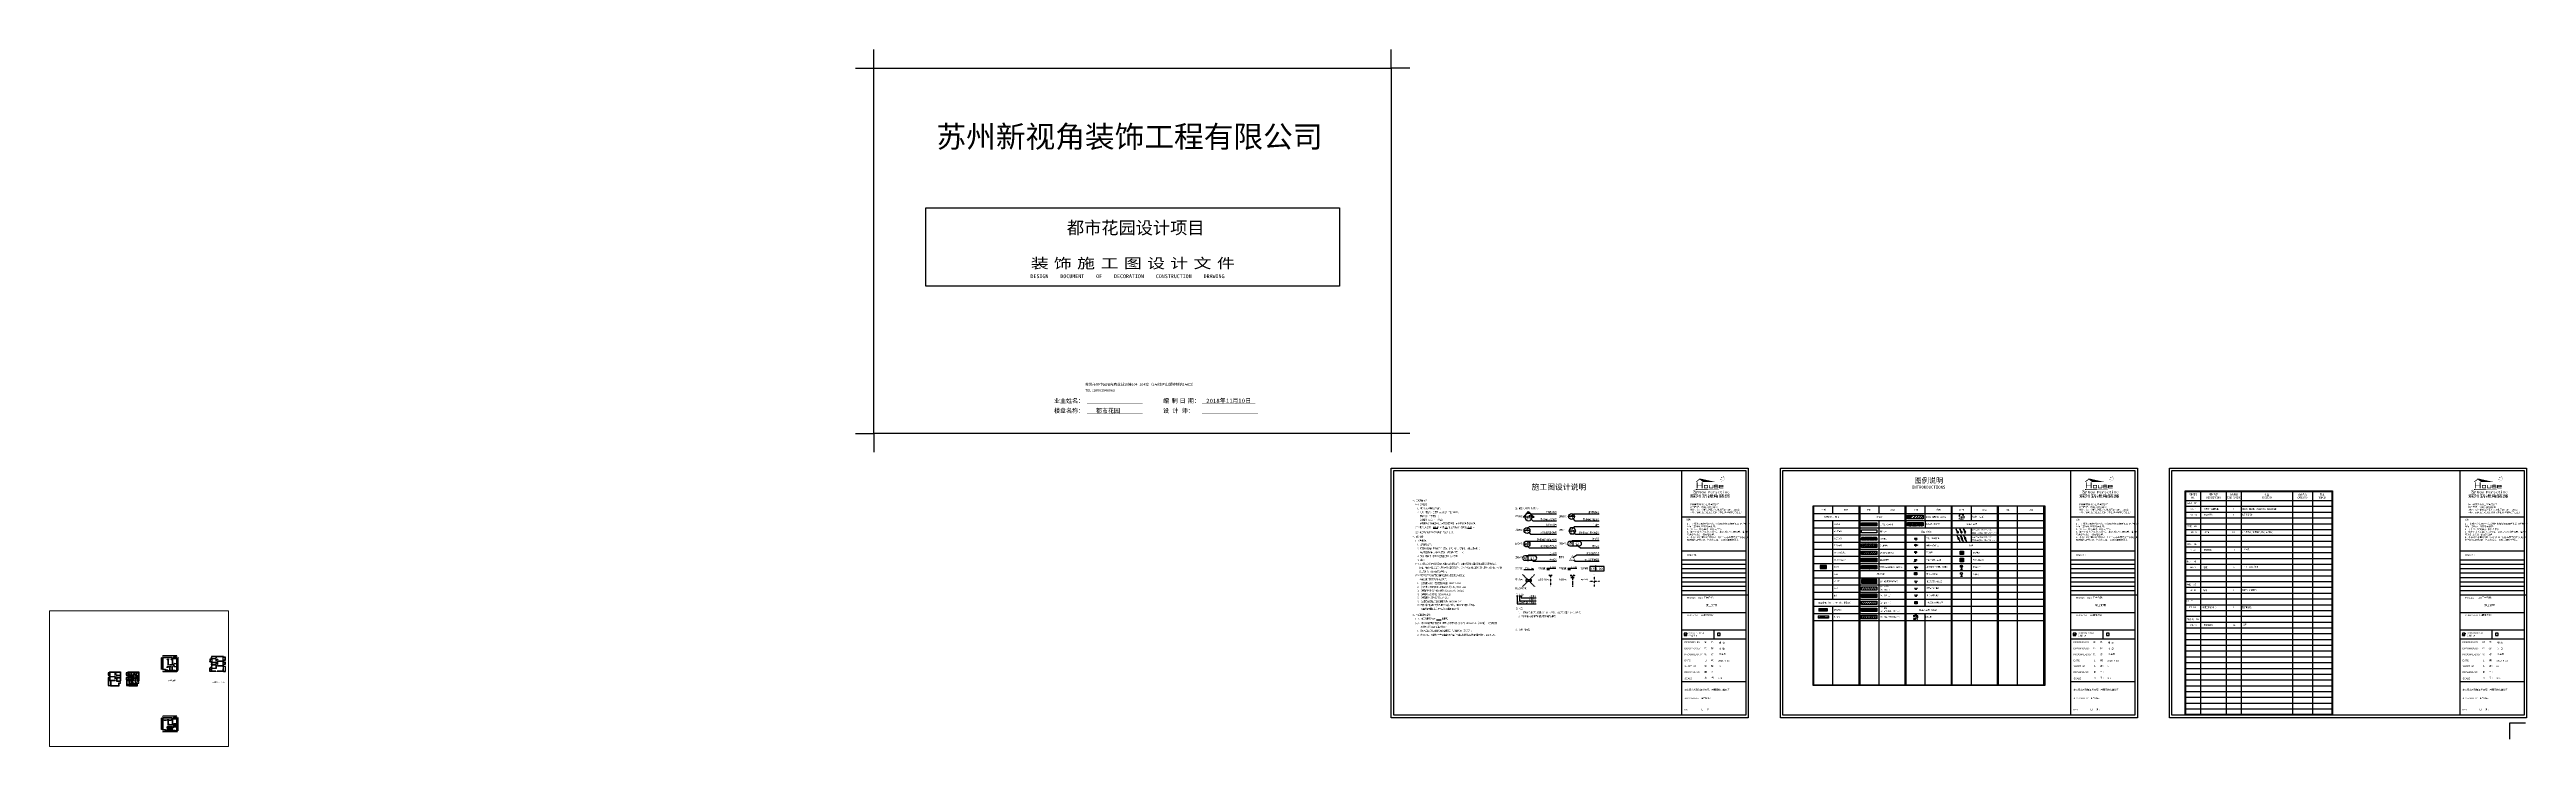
# Paper-space layout '布局2' of a CAD drawing. Header units: millimetres. Extents: x 26 to 2870, y 20 to 820.
# The model-space entities are those that its viewports show. They can reach past a viewport. Long polylines and large blocks are cut down to what shows.
import ezdxf
from ezdxf.enums import TextEntityAlignment as Align

# ---------------------------------------------------------------- set-up
doc = ezdxf.new("R2010")
doc.units = ezdxf.units.MM
doc.set_wipeout_variables(frame=1)
for name, pattern in [('ACAD_ISO02W100', [15, 12, -3]), ('CENTER', [2, 1.25, -0.25, 0.25, -0.25]), ('DASH', [0.35, 0.25, -0.1]), ('DASHED', [0.75, 0.5, -0.25])]:
    doc.linetypes.add(name, pattern=pattern)
doc.layers.get('Defpoints').update_dxf_attribs({"color": 8})
for name, color, linetype in [('A-土建墙（含管井、立管）', 6, 'Continuous'), ('A-土建柱填充', 251, 'Continuous'), ('A-墙体拆改', 1, 'DASH'), ('A-新隔墙填充', 177, 'Continuous'), ('C-顶面灯具、灯带', 22, 'Continuous'), ('C-顶面设备（风口、换气扇、投影仪）', 7, 'Continuous'), ('E-开关插座点位', 7, 'DASHED'), ('E-立面填充', 250, 'Continuous'), ('E03-给排水', 6, 'Continuous'), ('I-130平面固定家具', 150, 'Continuous'), ('IBS-引线', 50, 'Continuous'), ('ISH-引线', 50, 'Continuous'), ('ISH-文本标注(25)', 40, 'Continuous'), ('ISH-文本标注(50)', 51, 'Continuous'), ('LOGO', 8, 'Continuous'), ('M-机电点位(布局空间)', 7, 'Continuous'), ('P-洁具及配件（地坪图显示）', 146, 'Continuous'), ('W-Word(文字及尺寸标注)', 33, 'Continuous'), ('W-图框', 251, 'Continuous'), ('W-文字', 35, 'Continuous'), ('墙体', 7, 'Continuous'), ('文字', 2, 'Continuous'), ('活动家具', 4, 'Continuous'), ('顶面', 51, 'Continuous')]:
    doc.layers.add(name, color=color, linetype=linetype)
doc.layers.add('DEFPOINTS(视图框)', color=250, linetype='Continuous', plot=False)
doc.styles.add('BLIP', font='ARCHSTYL.SHX', dxfattribs={"width": 0.75, "height": 12})
doc.styles.add('chinese', font='simhei.ttf')
doc.styles.add('dim_font', font='', dxfattribs={"width": 0.6})
doc.styles.add('HZ', font='bzxw.shx', dxfattribs={"width": 0.9, "bigfont": 'bzhz.shx'})
doc.styles.add('NAME-1', font='simhei.ttf')
doc.styles.add('Name-w', font='simhei.ttf', dxfattribs={"height": 1})
doc.styles.add('OPT', font='')
doc.styles.get("Standard").update_dxf_attribs({"font": 'txt', "bigfont": 'gbcbig.shx'})
doc.styles.add('WORD-2', font='simhei.ttf')
doc.styles.add('WORD-3', font='')
doc.styles.add('仿宋', font='simfang.ttf', dxfattribs={"width": 0.8})
doc.styles.get('dim_font').set_extended_font_data('NSimSun')
doc.styles.get('OPT').set_extended_font_data('NSimSun')
doc.styles.get('WORD-3').set_extended_font_data('SimSun')
doc.dimstyles.new('平面1：100', dxfattribs={"dimscale": 50, "dimtxt": 2.5, "dimasz": 1, "dimexe": 1, "dimexo": 1, "dimgap": 1, "dimtad": 1, "dimdec": 0, "dimtxsty": 'Standard', "dimblk": 'ARCHTICK', "dimcen": 1, "dimdle": 1, "dimclrd": 3, "dimclre": 3, "dimclrt": 4, "dimadec": 0, "dimazin": 0, "dimtfac": 1, "dimtdec": 0, "dimtix": 1, "dimtmove": 2, "dimatfit": 3, "dimldrblk": 'ARCHTICK', "dimfxl": 0, "dimarcsym": 0})

# ---------------------------------------------------------------- blocks, each defined once
blk = doc.blocks.new('立面标高11')
at = {"ltscale": 0.5}
h = blk.add_hatch(color=2, dxfattribs=at)
h.dxf.hatch_style = 1
h.paths.add_polyline_path([(2.1, 2.1), (-2.1, 2.1), (0, 0)])
at = {"color": 2}
for p, q in [((0, 0), (-2.1, 2.1)), ((-2.1, 2.1), (12.8, 2.1)), ((-2.1, 0), (2.1, 0)), ((0, 0), (2.1, 2.1))]:
    blk.add_line(p, q, dxfattribs=at)
at = {"color": 2, "ltscale": 20, "style": 'NAME-1'}
blk.add_attdef('2.400', text='', height=2.5, dxfattribs=at).set_placement((12.4, 2.4), align=Align.RIGHT)
blk = doc.blocks.new('地面标高')
at = {"ltscale": 0.5}
h = blk.add_hatch(color=2, dxfattribs=at)
h.dxf.hatch_style = 1
h.paths.add_polyline_path([(2.1, 2.1), (-2.1, 2.1), (0, 0)])
at = {"color": 2}
for p, q in [((0, 0), (-2.1, 2.1)), ((-2.1, 2.1), (12.8, 2.1)), ((-2.1, 0), (2.1, 0)), ((0, 0), (2.1, 2.1))]:
    blk.add_line(p, q, dxfattribs=at)
at = {"color": 2, "ltscale": 20, "style": 'NAME-1'}
blk.add_attdef('±0.000', text='', height=2.5, dxfattribs=at).set_placement((12.5, 2.6), align=Align.RIGHT)
blk = doc.blocks.new('空洞符号')
at = {"layer": 'W-Word(文字及尺寸标注)', "color": 4}
blk.add_lwpolyline([(0, 1.5), (8, 1.5), (8, -1.5), (0, -1.5)], close=True, dxfattribs=at)
at = {"layer": 'W-Word(文字及尺寸标注)', "style": 'Name-w'}
blk.add_attdef('OPEN', text='', height=2.5, dxfattribs=at).set_placement((4, 0), align=Align.MIDDLE)
blk = doc.blocks.new('*U83')
at = {"color": 2, "linetype": 'ACAD_ISO02W100', "ltscale": 0.5}
blk.add_line((0, 0), (0, -16.8), dxfattribs=at)
at = {"color": 2}
for points in [[(2.8, -2.8), (-2.8, 2.8), (-3.3, 0.9), (-1.4, 1.4)], [(-2.8, -2.8), (2.8, 2.8), (3.3, 0.9), (1.4, 1.4)]]:
    blk.add_lwpolyline(points, dxfattribs=at)
blk = doc.blocks.new('*U88')
at = {"linetype": 'ACAD_ISO02W100', "ltscale": 0.005}
blk.add_line((0, 0), (0, -16.8), dxfattribs=at)
at = {"color": 2}
blk.add_lwpolyline([(-2.8, 2.8), (0, 0), (2.8, 2.8)], dxfattribs=at)
blk.add_arc((0, 0), 2, 45, 135, dxfattribs=at)
blk = doc.blocks.new('版本号')
at = {"color": 4, "const_width": 1}
blk.add_lwpolyline([(-10, 17.3), (0, 0), (-20, 0)], close=True, dxfattribs=at)
at = {"color": 2, "style": 'NAME-1', "width": 0.8}
blk.add_attdef('2012-05-08', text='', height=2.5, dxfattribs=at).set_placement((-10, 3), align=Align.MIDDLE)
at = {"color": 2, "style": 'NAME-1'}
blk.add_attdef('(1)', text='', height=2.5, dxfattribs=at).set_placement((-10, 9.3), align=Align.MIDDLE)
blk = doc.blocks.new('坡度符号')
at = {"layer": 'W-Word(文字及尺寸标注)'}
blk.add_lwpolyline([(0, 0), (16.4, 0), (13.3, 1.1)], dxfattribs=at)
at = {"layer": 'W-Word(文字及尺寸标注)', "ltscale": 20, "style": 'Name-w'}
blk.add_attdef('I=2%', text='', height=2.5, dxfattribs=at).set_placement((5.3, 2), align=Align.MIDDLE)
blk = doc.blocks.new('FF-REF')
at = {"color": 160}
for p, q in [((19.5, 3.5), (3.5, 3.5)), ((3.5, -3.5), (19.5, -3.5))]:
    blk.add_line(p, q, dxfattribs=at)
blk.add_line((9, -4.8), (9, 4.8))
for centre, start, end in [((3.5, 0), 90, 270), ((19.5, 0), 270, 90)]:
    blk.add_arc(centre, 3.5, start, end, dxfattribs=at)
at = {"style": 'BLIP', "width": 0.8, "flags": 4}
for p in [(-1, -3.2), (-0.9, -7.6)]:
    blk.add_attdef('ITEM', text='', height=3.5, dxfattribs=at).set_placement(p, align=Align.BOTTOM_RIGHT)
for tag, p in [('ITEM', (4.7, 0)), ('NUM', (15.8, 0)), ('ITEM', (11, -7.1)), ('ITEM', (11, -11.6))]:
    blk.add_attdef(tag, text='', height=3.5, dxfattribs=at).set_placement(p, align=Align.MIDDLE)
for p in [(23.6, -3.2), (23.7, -7.5)]:
    blk.add_attdef('ITEM', text='', height=3.5, dxfattribs=at).set_placement(p, align=Align.BOTTOM_LEFT)
blk = doc.blocks.new('frr')
blk.add_line((1283.6, 741), (1283.6, 731))
at = {"color": 160}
blk.add_lwpolyline([(1297.6, 739.5), (1274.6, 739.5), (1274.6, 732.5), (1297.6, 732.5)], close=True, dxfattribs=at)
at = {"style": 'BLIP', "width": 0.6, "flags": 4}
for tag, p in [('GYP', (1279.2, 736)), ('----', (1290.5, 735.6))]:
    blk.add_attdef(tag, text='', height=3.81, dxfattribs=at).set_placement(p, align=Align.MIDDLE)
blk = doc.blocks.new('门表索引')
blk.add_line((0, 0), (11.5, 0))
at = {"color": 4}
blk.add_lwpolyline([(2.9, 5), (0, 0), (2.9, -5), (8.7, -5), (11.5, 0), (8.7, 5)], close=True, dxfattribs=at)
at = {"layer": 'W-Word(文字及尺寸标注)', "ltscale": 20, "style": 'Name-w', "width": 0.6}
for tag, p in [('DR1024', (5.8, 2.5)), ('DT-101', (5.8, -2.5))]:
    blk.add_attdef(tag, text='', height=2.5, dxfattribs=at).set_placement(p, align=Align.MIDDLE)
blk = doc.blocks.new('ELEV-top')
at = {"color": 160}
for p, q in [((-3.7, 3.4), (-7.5, 0)), ((-5, 0), (-7.5, 0)), ((-5, 0), (-7.5, 0)), ((-3.4, 3.7), (0, 7.5)), ((0, 5), (0, 7.5)), ((3.4, 3.7), (0, 7.5)), ((0, 5), (0, 7.5)), ((3.7, 3.4), (7.5, 0)), ((5, 0), (7.5, 0)), ((5, 0), (7.5, 0))]:
    blk.add_line(p, q, dxfattribs=at)
at = {"color": 0}
blk.add_line((5, 0), (-5, 0), dxfattribs=at)
at = {"color": 160}
for start, end in [(0, 180), (180, 0)]:
    blk.add_arc((0, 0), 5, start, end, dxfattribs=at)
for points in [[(-4.2, 2.9), (-7.5, 0), (-4.9, 1.5), (-5.1, 0)], [(-2.9, 4.2), (0, 7.5), (-1.5, 4.9), (0, 5.1)], [(2.9, 4.2), (0, 7.5), (1.5, 4.9), (0, 5.1)], [(4.2, 2.9), (7.5, 0), (4.9, 1.5), (5.1, 0)]]:
    blk.add_solid(points, dxfattribs=at)
at = {"color": 0, "style": 'BLIP', "width": 0.75, "flags": 4}
for tag, height, p in [('ELEV', 2.5, (-0.2, 1.7)), ('SHEET', 2, (-0.1, -2.1))]:
    blk.add_attdef(tag, text='', height=height, dxfattribs=at).set_placement(p, align=Align.MIDDLE)
at = {"style": 'BLIP', "width": 0.75, "flags": 4}
blk.add_attdef('??', text='', height=2.67, dxfattribs=at).set_placement((0, 9.7), align=Align.MIDDLE)
blk = doc.blocks.new('1.1')
at = {"color": 51}
blk.add_line((9732.2, 821.7), (9721.2, 821.7), dxfattribs=at)
at = {"color": 160}
blk.add_circle((9726.7, 821.7), 4.8, dxfattribs=at)
at = {"layer": 'IBS-引线', "style": 'OPT'}
for tag, width, p in [('DT1.00', 0.6, (9726.7, 818.9)), ('1', 0.7, (9726.7, 822.3))]:
    blk.add_attdef(tag, text='', height=2.4, dxfattribs=dict(at, width=width)).set_placement(p, align=Align.CENTER)
blk = doc.blocks.new('条形风口')
h = blk.add_hatch()
h.set_pattern_fill('ANSI31', color=250, scale=8, angle=315, style=0)
h.paths.add_polyline_path([(-16, 16), (-16, 137), (-468, 137), (-468, 16)])
blk.add_line((-484, 153), (-484, 0))
at = {"color": 251}
blk.add_line((-468, 137), (-468, 16), dxfattribs=at)
blk.add_lwpolyline([(-484, 153), (0, 153), (0, 0), (-484, 0)])
blk.add_lwpolyline([(-484, 153), (0, 153), (0, 0), (-484, 0)])
blk.add_lwpolyline([(-468, 137), (-16, 137), (-16, 16), (-468, 16)], dxfattribs=at)
blk.add_lwpolyline([(-468, 137), (-16, 137), (-16, 16), (-468, 16)], dxfattribs=at)
at = {"style": 'WORD-2', "flags": 1}
blk.add_attdef('A/S_001', (-342, -166), '', height=82.7, dxfattribs=at)
blk = doc.blocks.new('条形风口1')
blk.add_line((0, 150), (0, 0))
at = {"color": 251}
for p, q in [((16, 134), (16, 16)), ((16, 134), (584, 16)), ((584, 134), (16, 16))]:
    blk.add_line(p, q, dxfattribs=at)
blk.add_lwpolyline([(0, 150), (600, 150), (600, 0), (0, 0)])
blk.add_lwpolyline([(0, 150), (600, 150), (600, 0), (0, 0)])
blk.add_lwpolyline([(16, 134), (584, 134), (584, 16), (16, 16)], dxfattribs=at)
blk.add_lwpolyline([(16, 134), (584, 134), (584, 16), (16, 16)], dxfattribs=at)
at = {"style": 'WORD-2'}
blk.add_attdef('A/S_001', (253, 39), '', height=60, dxfattribs=at)
blk = doc.blocks.new('二极 三极单相插座  暗装')
for p, q in [((-54, 55), (54, 55)), ((0, 55), (0, 0))]:
    blk.add_line(p, q)
at = {"const_width": 47.2}
blk.add_lwpolyline([(24, 101, -0.414214), (0, 78, -0.414214), (-24, 101, -0.414214)], format="xyb", dxfattribs=at)
blk = doc.blocks.new('单联单控开关 暗装')
at = {"linetype": 'Continuous'}
h = blk.add_hatch(color=256, dxfattribs=at)
edge = h.paths.add_edge_path()
edge.add_ellipse((0, 0), major_axis=(-26.5, 8.4), ratio=1, start_angle=0, end_angle=360, ccw=False)
for p, q in [((-54, 100), (-23, 117)), ((-13, 25), (-54, 100))]:
    blk.add_line(p, q)
at = {"linetype": 'Continuous', "extrusion": (0, 0, -1)}
blk.add_ellipse((0, 0), major_axis=(-26.5, 8.4), ratio=1, start_param=1.546417, end_param=7.829602, dxfattribs=at)
blk = doc.blocks.new('双联单控开关 暗装')
at = {"linetype": 'Continuous'}
h = blk.add_hatch(color=256, dxfattribs=at)
edge = h.paths.add_edge_path()
edge.add_ellipse((0, 0), major_axis=(-26.8, 7.6), ratio=1, start_angle=0, end_angle=360, ccw=False)
for p, q in [((-55, 100), (-22, 118)), ((-12, 23), (-55, 100)), ((-37, 66), (-4, 86))]:
    blk.add_line(p, q, dxfattribs=at)
at = {"linetype": 'Continuous', "extrusion": (0, 0, -1)}
blk.add_ellipse((0, 0), major_axis=(-26.8, 7.6), ratio=1, start_param=1.568207, end_param=7.851392, dxfattribs=at)
blk = doc.blocks.new('三联单控开关 暗装')
at = {"linetype": 'Continuous'}
h = blk.add_hatch(color=256, dxfattribs=at)
edge = h.paths.add_edge_path()
edge.add_ellipse((0, 0), major_axis=(-19.7, 19.7), ratio=1, start_angle=0, end_angle=360, ccw=False)
for p, q in [((-62, 96), (-30, 116)), ((-14, 22), (-62, 96)), ((-45, 70), (-13, 92)), ((-29, 45), (4, 67))]:
    blk.add_line(p, q, dxfattribs=at)
at = {"linetype": 'Continuous', "extrusion": (0, 0, -1)}
blk.add_ellipse((0, 0), major_axis=(-19.7, 19.7), ratio=1, start_param=4.559076237561083, end_param=10.84226154474067, dxfattribs=at)
blk = doc.blocks.new('*U80')
at = {"color": 0}
blk.add_lwpolyline([(0, -43), (86, -43), (86, 43), (0, 43)], close=True, dxfattribs=at)
at = {"color": 251}
for points in [[(10, -33), (76, -33), (76, 33), (10, 33)], [(29, 27), (33, 27), (33, 17), (29, 17)], [(45, -5), (41, -5), (41, 5), (45, 5)], [(57, 27), (53, 27), (53, 17), (57, 17)], [(29, -25), (33, -25), (33, -14), (29, -14)], [(57, -25), (53, -25), (53, -14), (57, -14)]]:
    blk.add_lwpolyline(points, close=True, dxfattribs=at)
blk = doc.blocks.new('墙面防潮插座 暗装')
for p, q in [((-54, 55), (54, 55)), ((0, 55), (0, 0))]:
    blk.add_line(p, q)
at = {"const_width": 47.2}
blk.add_lwpolyline([(24, 101, -0.414214), (0, 78, -0.414214), (-24, 101, -0.414214)], format="xyb", dxfattribs=at)
at = {"style": 'HZ', "width": 0.9}
blk.add_text('F', height=50, dxfattribs=at).set_placement((83, 53), align=Align.MIDDLE)
blk = doc.blocks.new('墙面安装接线盒（平面）')
blk.add_hatch(color=250).paths.add_polyline_path([(61, 61), (25, 61), (25, 25), (61, 25)])
blk.add_lwpolyline([(0, 86), (86, 86), (86, 0), (0, 0)], close=True)
at = {"color": 251}
blk.add_lwpolyline([(25, 61), (61, 61), (61, 25), (25, 25)], close=True, dxfattribs=at)
blk = doc.blocks.new('电话接口')
blk.add_lwpolyline([(-86, 0), (0, 0), (0, 86), (-86, 86)], close=True)
at = {"color": 251}
blk.add_lwpolyline([(-49, 50), (-54, 50), (-54, 36), (-32, 36), (-32, 50), (-37, 50), (-37, 56), (-49, 56)], close=True, dxfattribs=at)
blk = doc.blocks.new('3WFWDW')
for p, q in [((28734, -53301), (28842, -53301)), ((28842, -53352), (28734, -53352)), ((28788, -53352), (28788, -53406))]:
    blk.add_line(p, q)
blk.add_lwpolyline([(28730, -53292), (28848, -53292), (28848, -53408), (28730, -53408)], close=True)
for centre, start, end in [((28789, -53297), 183.75723, 269.70124), ((28788, -53297), 270.29876, 356.24277)]:
    blk.add_arc(centre, 54.5, start, end)
blk = doc.blocks.new('地漏')
at = {"color": 251}
blk.add_wipeout([(0, 100), (100, 100), (100, 0), (0, 0)], dxfattribs=at).dxf.layer = 'P-洁具及配件（地坪图显示）'
at = {"layer": 'P-洁具及配件（地坪图显示）', "color": 251}
for p, q in [((40, 51), (10, 53)), ((40, 50), (10, 50)), ((40, 49), (10, 47)), ((40, 53), (11, 60)), ((40, 52), (11, 57)), ((40, 48), (11, 43)), ((40, 47), (11, 40)), ((41, 53), (12, 64)), ((41, 47), (12, 36)), ((41, 54), (14, 67)), ((41, 46), (14, 33)), ((41, 55), (15, 70)), ((41, 45), (15, 30)), ((42, 56), (17, 73)), ((42, 44), (17, 27)), ((42, 56), (19, 76)), ((42, 44), (19, 24)), ((43, 57), (22, 78)), ((43, 43), (22, 22)), ((44, 58), (24, 81)), ((44, 42), (24, 19)), ((44, 58), (27, 83)), ((44, 42), (27, 17)), ((45, 59), (30, 85)), ((45, 41), (30, 15)), ((46, 59), (33, 86)), ((46, 41), (33, 14)), ((47, 59), (36, 88)), ((47, 41), (36, 12)), ((47, 60), (40, 89)), ((47, 40), (40, 11)), ((48, 60), (43, 89)), ((48, 40), (43, 11)), ((49, 60), (47, 90)), ((49, 40), (47, 10)), ((50, 60), (50, 90)), ((50, 40), (50, 10)), ((51, 60), (53, 90)), ((51, 40), (53, 10)), ((52, 60), (57, 89)), ((52, 40), (57, 11)), ((53, 60), (60, 89)), ((53, 59), (64, 88)), ((53, 41), (64, 12)), ((53, 40), (60, 11)), ((54, 59), (67, 86)), ((54, 41), (67, 14)), ((55, 59), (70, 85)), ((55, 41), (70, 15)), ((56, 58), (73, 83)), ((56, 58), (76, 81)), ((56, 42), (73, 17)), ((56, 42), (76, 19)), ((57, 57), (78, 78)), ((57, 43), (78, 22)), ((58, 56), (81, 76)), ((58, 56), (83, 73)), ((58, 44), (83, 27)), ((58, 44), (81, 24)), ((59, 55), (85, 70)), ((59, 54), (86, 67)), ((59, 53), (88, 64)), ((59, 47), (88, 36)), ((59, 46), (86, 33)), ((59, 45), (85, 30)), ((60, 53), (89, 60)), ((60, 52), (89, 57)), ((60, 51), (90, 53)), ((60, 50), (90, 50)), ((60, 49), (90, 47)), ((60, 48), (89, 43)), ((60, 47), (89, 40))]:
    blk.add_line(p, q, dxfattribs=at)
at = {"layer": 'P-洁具及配件（地坪图显示）', "color": 146}
blk.add_lwpolyline([(100, 100), (100, 0), (0, 0), (0, 100)], close=True, dxfattribs=at)
at = {"layer": 'P-洁具及配件（地坪图显示）', "color": 251}
blk.add_lwpolyline([(95, 95), (95, 5), (5, 5), (5, 95)], close=True, dxfattribs=at)
blk.add_circle((50, 50), 10, dxfattribs=at)
for start, end in [(175, 180), (185, 190), (165, 170), (195, 200), (155, 160), (205, 210), (145, 150), (215, 220), (135, 140), (225, 230), (125, 130), (235, 240), (115, 120), (245, 250), (105, 110), (255, 260), (95, 100), (265, 270), (85, 90), (275, 280), (75, 80), (285, 290), (65, 70), (295, 300), (55, 60), (305, 310), (45, 50), (315, 320), (35, 40), (325, 330), (25, 30), (335, 340), (15, 20), (5, 10), (345, 350), (355, 0)]:
    blk.add_arc((50, 50), 40, start, end, dxfattribs=at)
blk = doc.blocks.new('二极 三极带开关插座 暗装')
for p, q in [((-44, 2), (-55, 13)), ((46, 46), (-46, 46)), ((0, 46), (-44, 2)), ((0, 46), (0, 0))]:
    blk.add_line(p, q)
at = {"const_width": 40}
blk.add_lwpolyline([(-20, 86, 0.414214), (0, 66, 0.414214), (20, 86, 0.414214)], format="xyb", dxfattribs=at)
blk = doc.blocks.new('cvhsj')
at = {"layer": 'M-机电点位(布局空间)'}
for p, q in [((12254, -143760), (12271, -143760)), ((12254, -143783), (12271, -143783))]:
    blk.add_line(p, q, dxfattribs=at)
blk.add_lwpolyline([(12254, -143760, 0.414214), (12242, -143771, 0.414214), (12254, -143783, 0.414214)], format="xyb", dxfattribs=at)
at = {"layer": 'M-机电点位(布局空间)', "color": 7, "xscale": -1, "rotation": 270}
blk.add_blockref('二极 三极单相插座  暗装', (12181, -143705), dxfattribs=at)
blk = doc.blocks.new('A$C35EA2F62')
at = {"color": 250, "ltscale": 10}
for p, q in [((0, 100, 0), (23, 77, 0)), ((23, 23, 0), (0, 0, 0)), ((16, 50, 0), (26, 50, 0)), ((26, 74, 0), (33, 67, 0)), ((26, 26, 0), (33, 33, 0)), ((50, 83, 0), (50, 73, 0)), ((50, 16, 0), (50, 26, 0)), ((74, 74, 0), (67, 67, 0)), ((74, 26, 0), (67, 33, 0)), ((83, 50, 0), (73, 50, 0)), ((100, 100, 0), (77, 77, 0)), ((77, 23, 0), (100, 0, 0))]:
    blk.add_line(p, q, dxfattribs=at)
for p, q in [((12, 57, 0), (4, 57, 0)), ((4, 57, 0), (4, 42, 0)), ((12, 42, 0), (4, 42, 0))]:
    blk.add_line(p, q)
at = {"elevation": 0}
blk.add_lwpolyline([(100, 0), (0, 0), (0, 100), (100, 100)], close=True, dxfattribs=at)
at = {"color": 250, "ltscale": 10}
for radius in [33.5, 23.5]:
    blk.add_circle((50, 50, 0), radius, dxfattribs=at)
blk.add_circle((50, 50, 0), 18.5)
blk.add_arc((50, 50, 0), 38.5, 191.23334, 168.76666)
blk.add_arc((88, 50, 0), 5, 266.27688, 93.72312, dxfattribs=at)
blk = doc.blocks.new('A$C6CA43689')
h = blk.add_hatch(color=256)
edge = h.paths.add_edge_path()
edge.add_arc((75, 194), 75, 0, 360)
for p, q in [((0, 0), (150, 0)), ((75, 119), (75, 1))]:
    blk.add_line(p, q)
blk.add_circle((75, 194), 75)
blk = doc.blocks.new('A$C43321564')
for p, q in [((0, 0), (150, 0)), ((75, 119), (75, 0))]:
    blk.add_line(p, q)
blk.add_circle((75, 194), 75)
blk = doc.blocks.new('墙面安装电脑信息插座')
at = {"linetype": 'Continuous'}
for p, q in [((-40, 80), (-40, 40)), ((-40, 40), (40, 40)), ((0, 40), (0, 0)), ((40, 80), (40, 40))]:
    blk.add_line(p, q, dxfattribs=at)
at = {"style": 'HZ', "width": 0.8}
blk.add_text('TO', height=50, dxfattribs=at).set_placement((0, 70), align=Align.MIDDLE)
blk = doc.blocks.new('墙面安装电视插座')
at = {"linetype": 'Continuous'}
for p, q in [((-40, 80), (-40, 40)), ((-40, 40), (40, 40)), ((0, 40), (0, 0)), ((40, 80), (40, 40))]:
    blk.add_line(p, q, dxfattribs=at)
at = {"style": 'HZ', "width": 0.8}
blk.add_text('TV', height=50, dxfattribs=at).set_placement((0, 70), align=Align.MIDDLE)
blk = doc.blocks.new('A$C770721B3')
h = blk.add_hatch()
h.set_pattern_fill('玻璃', color=251, scale=5, angle=45, style=0)
h.set_pattern_definition([(45, (0.293, -4.102), (4.2426, 11.3137), [75, -10, 25, -5]), (45, (3.2275, 2.368), (-8.238, 1.167), [15, -1.65, 30, -3.75]), (45, (-0.9444, 0.671), (16.016, 20.7536), [40, -7, 20, -5])])
h.paths.add_polyline_path([(0.3, 4.1), (0.3, 2.1), (8.5, 2.1), (8.5, 4.1)])
h = blk.add_hatch()
h.set_pattern_fill('ACAD_ISO04W100', color=251, scale=5, angle=45, style=0)
h.set_pattern_definition([(0, (4.395, 1.20862), (0, 0.25), [1.2, -0.15, 0.025, -0.15])])
h.paths.add_polyline_path([(8.5, 2.1), (0.3, 2.1), (0.3, 0.3), (8.5, 0.3)])
at = {"color": 251}
for points in [[(0.3, 2.1), (0.3, 4.1), (8.5, 4.1), (8.5, 2.1)], [(0.3, 0.3), (8.5, 0.3), (8.5, 4.1), (0.3, 4.1)], [(0.3, 2.1), (0.3, 0.3), (8.5, 0.3), (8.5, 2.1)]]:
    blk.add_lwpolyline(points, close=True, dxfattribs=at)
at = {"layer": 'C-顶面灯具、灯带'}
blk.add_lwpolyline([(8.8, 0), (8.8, 4.4), (0, 4.4), (0, 0)], close=True, dxfattribs=at)
blk = doc.blocks.new('目录')
at = {"layer": 'W-图框', "color": 146, "ltscale": 20}
for p, q in [((1, 353), (228, 353)), ((24, 367), (24, 20)), ((64, 367), (64, 20)), ((87, 367), (87, 20)), ((167, 367), (167, 20)), ((198, 367), (198, 20))]:
    blk.add_line(p, q, dxfattribs=at)
at = {"layer": 'W-图框', "linetype": 'ByBlock'}
for p, q in [((1, 344), (228, 344)), ((1, 335), (228, 335)), ((1, 326), (228, 326)), ((1, 317), (228, 317)), ((1, 308), (228, 308)), ((1, 299), (228, 299)), ((1, 290), (228, 290)), ((1, 281), (228, 281)), ((1, 272), (228, 272)), ((1, 263), (228, 263)), ((1, 254), (228, 254)), ((1, 245), (228, 245)), ((1, 236), (228, 236)), ((1, 227), (228, 227)), ((1, 218), (228, 218)), ((1, 209), (228, 209)), ((1, 200), (228, 200)), ((1, 191), (228, 191)), ((1, 182), (228, 182)), ((1, 173), (228, 173)), ((1, 164), (228, 164)), ((1, 155), (228, 155)), ((1, 146), (228, 146)), ((1, 137), (228, 137)), ((1, 128), (228, 128)), ((1, 119), (228, 119)), ((1, 110), (228, 110)), ((1, 101), (228, 101)), ((1, 92), (228, 92)), ((1, 83), (228, 83)), ((1, 74), (228, 74)), ((1, 65), (228, 65)), ((1, 56), (228, 56)), ((1, 47), (228, 47)), ((1, 38), (228, 38)), ((1, 29), (228, 29))]:
    blk.add_line(p, q, dxfattribs=at)
at = {"layer": 'W-图框', "color": 44, "ltscale": 20}
blk.add_lwpolyline([(0, 368), (229, 368), (229, 19), (0, 19)], close=True, dxfattribs=at)
at = {"layer": 'W-图框', "color": 146, "ltscale": 20}
blk.add_lwpolyline([(1, 367), (228, 367), (228, 20), (1, 20)], close=True, dxfattribs=at)
at = {"layer": 'W-文字', "color": 2, "lineweight": 0, "ltscale": 1000, "style": 'WORD-2', "width": 0.8}
for s, p in [('材料编号', (12.5, 361)), ('NO.', (12.5, 356)), ('DESCRIPTION', (44, 356)), ('材料名称', (44, 361)), ('FIRE RATING', (75.5, 356)), ('防火等级', (75.5, 361)), ('POSITION', (127, 356)), ('位置', (127, 361)), ('CATEJORY', (182.5, 356)), ('品类代码', (182.5, 361)), ('REMARK', (213, 356)), ('备注', (213, 361))]:
    blk.add_text(s, height=3, dxfattribs=at).set_placement(p, align=Align.CENTER)
blk = doc.blocks.new('bbbb')
for color, points in [(38, [(72414, -121539), (72144, -121782), (72216, -121782), (72412, -121611), (72643, -121784), (73507, -121784)]), (20, [(72616, -121802), (72548, -121802), (72548, -121978), (72276, -121978), (72276, -121802), (72216, -121802), (72216, -122222), (72276, -122222), (72276, -122022), (72548, -122022), (72548, -122222), (72616, -122222)]), (114, [(74106, -122262), (72147, -122257), (72147, -122321)])]:
    blk.add_hatch(color=color).paths.add_polyline_path(points)
h = blk.add_hatch(color=1)
edge = h.paths.add_edge_path()
edge.add_ellipse((73864, -121625), major_axis=(-45.6, -2.3), ratio=0.4199866, start_angle=0, end_angle=360)
h = blk.add_hatch(color=1)
edge = h.paths.add_edge_path()
edge.add_ellipse((73923, -121478), major_axis=(-38, 35.5), ratio=0.5032122, start_angle=0, end_angle=360)
h = blk.add_hatch(color=1)
edge = h.paths.add_edge_path()
edge.add_ellipse((73930, -121720), major_axis=(-28.3, -23), ratio=0.4014498, start_angle=0, end_angle=360)
h = blk.add_hatch(color=1)
edge = h.paths.add_edge_path()
edge.add_ellipse((74055, -121433), major_axis=(-0.8, 44.9), ratio=0.4074824, start_angle=0, end_angle=360)
h = blk.add_hatch(color=1)
edge = h.paths.add_edge_path()
edge.add_ellipse((74051, -121707), major_axis=(5.7, -19), ratio=0.5722112, start_angle=0, end_angle=360)
h = blk.add_hatch(color=1)
edge = h.paths.add_edge_path()
edge.add_ellipse((74106, -121633), major_axis=(6.3, -15.5), ratio=0.6317744, start_angle=0, end_angle=360)
h = blk.add_hatch(color=1)
edge = h.paths.add_edge_path()
edge.add_ellipse((74122, -121513), major_axis=(-11.7, -22.2), ratio=0.5969442, start_angle=0, end_angle=360)
h = blk.add_hatch(color=250)
h.paths.add_polyline_path([(73788, -122026), (73992, -122026), (73992, -122076), (73788, -122076), (73788, -122124), (74040, -122124), (74040, -122022, 0.4142136), (73996, -121978), (73784, -121978, 0.4142136), (73740, -122022), (73740, -122171, 0.4142136), (73784, -122215), (74040, -122215), (74040, -122176), (73832, -122176, -0.4142136), (73788, -122132)])
h.paths.add_polyline_path([(73643, -122122), (73643, -122168), (73435, -122168), (73435, -122155), (73387, -122155), (73387, -122172, 0.4142136), (73431, -122216), (73647, -122216, 0.4142136), (73691, -122172), (73691, -122118, 0.4142136), (73647, -122074), (73448, -122074), (73448, -122024), (73640, -122024), (73640, -122040), (73688, -122040), (73688, -122020, 0.4142136), (73644, -121976), (73444, -121976, 0.4142136), (73400, -122020), (73400, -122078, 0.4142136), (73444, -122122)])
h.paths.add_polyline_path([(73293, -122166), (73101, -122166), (73101, -121982), (73053, -121982), (73053, -122170, 0.4142136), (73097, -122214), (73297, -122214, 0.4142136), (73341, -122170), (73341, -121982), (73293, -121982)])
h.paths.add_polyline_path([(72981, -122025, 0.4142136), (72937, -121981), (72749, -121981, 0.4142136), (72705, -122025), (72705, -122177, 0.4142136), (72749, -122221), (72937, -122221, 0.4142136), (72981, -122177)])
h.paths.add_polyline_path([(72933, -122173), (72753, -122173), (72753, -122029), (72933, -122029)], flags=16)
at = {"attachment_point": 1}
for s, width, insert, char_height in [('{\\fSimHei|b1|i0|c134|p49;\\W1.4;\\C250;蘇州新視角裝飾}', 3678.6, (71763, -122651), 200), ('{\\fKaiTi|b1|i0|c0|p49;\\C20;S}', 212.84, (71963, -122319), 240), ('{\\fKaiTi|b1|i0|c134|p49;\\C20;z}', 212.84, (72088, -122346), 280), ('{\\fSimSun|b1|i0|c134|p34;\\W1.5;\\C1;New Persctive}', 3105.08, (72332, -122391), 160)]:
    blk.add_mtext_dynamic_manual_height_columns(s, width=width, gutter_width=12.5, heights=[0], dxfattribs=dict(at, insert=insert, char_height=char_height))
blk = doc.blocks.new('_ArchTick')
at = {"color": 0, "linetype": 'ByBlock', "const_width": 0.15}
blk.add_lwpolyline([(-0.5, -0.5), (0.5, 0.5)], dxfattribs=at)
blk = doc.blocks.new('*D106')
at = {"layer": 'Defpoints', "color": 0, "linetype": 'Continuous'}
for p in [(405990, 177785), (405990, 176625), (407913, 176625)]:
    blk.add_point(p, dxfattribs=at)
at = {"layer": '墙体', "color": 3, "linetype": 'Continuous', "lineweight": -2}
for p, q in [((407663, 177785), (407963, 177785)), ((407663, 176625), (407963, 176625)), ((407913, 177835), (407913, 176575))]:
    blk.add_line(p, q, dxfattribs=at)
at = {"layer": '墙体', "color": 3, "linetype": 'Continuous', "lineweight": -2, "xscale": 50, "yscale": 50, "zscale": 50}
for p, rotation in [((407913, 177785), 90), ((407913, 176625), 270)]:
    blk.add_blockref('_ArchTick', p, dxfattribs=dict(at, rotation=rotation))
at = {"layer": '墙体', "color": 4, "linetype": 'Continuous', "insert": (407801, 177205), "char_height": 125, "attachment_point": 5, "rotation": 90}
blk.add_mtext('1160', dxfattribs=at)
blk = doc.blocks.new('*D107')
at = {"color": 3, "lineweight": -2}
for p, q in [((407663, 176625), (407963, 176625)), ((407663, 173355), (407963, 173355)), ((407913, 176675), (407913, 173305))]:
    blk.add_line(p, q, dxfattribs=at)
at = {"layer": 'Defpoints', "color": 0}
for p in [(405990, 176625), (406514, 173355), (407913, 173355)]:
    blk.add_point(p, dxfattribs=at)
at = {"color": 3, "lineweight": -2, "xscale": 50, "yscale": 50, "zscale": 50}
for p, rotation in [((407913, 176625), 90), ((407913, 173355), 270)]:
    blk.add_blockref('_ArchTick', p, dxfattribs=dict(at, rotation=rotation))
at = {"color": 4, "insert": (407801, 174990), "char_height": 125, "attachment_point": 5, "rotation": 90}
blk.add_mtext('3270', dxfattribs=at)
blk = doc.blocks.new('*D108')
at = {"color": 3, "lineweight": -2}
for p, q in [((407663, 173355), (407963, 173355)), ((407663, 173235), (407963, 173235)), ((407913, 173355), (407913, 173405)), ((407913, 173355), (407913, 173235)), ((407913, 173235), (407913, 173185))]:
    blk.add_line(p, q, dxfattribs=at)
at = {"layer": 'Defpoints', "color": 0}
for p in [(406514, 173355), (406555, 173235), (407913, 173235)]:
    blk.add_point(p, dxfattribs=at)
at = {"color": 3, "lineweight": -2, "xscale": 50, "yscale": 50, "zscale": 50}
for p, rotation in [((407913, 173355), 270), ((407913, 173235), 90)]:
    blk.add_blockref('_ArchTick', p, dxfattribs=dict(at, rotation=rotation))
at = {"color": 4, "insert": (407801, 173295), "char_height": 125, "attachment_point": 5, "rotation": 90}
blk.add_mtext('120', dxfattribs=at)
blk = doc.blocks.new('*D109')
at = {"color": 3, "lineweight": -2}
for p, q in [((407663, 173235), (407963, 173235)), ((407663, 171155), (407963, 171155)), ((407913, 173285), (407913, 171105))]:
    blk.add_line(p, q, dxfattribs=at)
at = {"layer": 'Defpoints', "color": 0}
for p in [(406555, 173235), (406555, 171155), (407913, 171155)]:
    blk.add_point(p, dxfattribs=at)
at = {"color": 3, "lineweight": -2, "xscale": 50, "yscale": 50, "zscale": 50}
for p, rotation in [((407913, 173235), 90), ((407913, 171155), 270)]:
    blk.add_blockref('_ArchTick', p, dxfattribs=dict(at, rotation=rotation))
at = {"color": 4, "insert": (407801, 172195), "char_height": 125, "attachment_point": 5, "rotation": 90}
blk.add_mtext('2080', dxfattribs=at)
blk = doc.blocks.new('*D110')
at = {"color": 3, "lineweight": -2}
for p, q in [((407663, 171155), (407963, 171155)), ((407663, 171035), (407963, 171035)), ((407913, 171155), (407913, 171205)), ((407913, 171155), (407913, 171035)), ((407913, 171035), (407913, 170985))]:
    blk.add_line(p, q, dxfattribs=at)
at = {"layer": 'Defpoints', "color": 0}
for p in [(406555, 171155), (406555, 171035), (407913, 171035)]:
    blk.add_point(p, dxfattribs=at)
at = {"color": 3, "lineweight": -2, "xscale": 50, "yscale": 50, "zscale": 50}
for p, rotation in [((407913, 171155), 270), ((407913, 171035), 90)]:
    blk.add_blockref('_ArchTick', p, dxfattribs=dict(at, rotation=rotation))
at = {"color": 4, "insert": (407801, 171095), "char_height": 125, "attachment_point": 5, "rotation": 90}
blk.add_mtext('120', dxfattribs=at)
blk = doc.blocks.new('*D111')
at = {"color": 3, "lineweight": -2}
for p, q in [((407663, 171035), (407963, 171035)), ((407663, 168285), (407963, 168285)), ((407913, 171085), (407913, 168235))]:
    blk.add_line(p, q, dxfattribs=at)
at = {"layer": 'Defpoints', "color": 0}
for p in [(406555, 171035), (406611, 168285), (407913, 168285)]:
    blk.add_point(p, dxfattribs=at)
at = {"color": 3, "lineweight": -2, "xscale": 50, "yscale": 50, "zscale": 50}
for p, rotation in [((407913, 171035), 90), ((407913, 168285), 270)]:
    blk.add_blockref('_ArchTick', p, dxfattribs=dict(at, rotation=rotation))
at = {"color": 4, "insert": (407801, 169660), "char_height": 125, "attachment_point": 5, "rotation": 90}
blk.add_mtext('2750', dxfattribs=at)
blk = doc.blocks.new('*D112')
at = {"color": 3, "lineweight": -2}
for p, q in [((407161, 167329), (404011, 167329)), ((404061, 167579), (404061, 167279)), ((407111, 167579), (407111, 167279))]:
    blk.add_line(p, q, dxfattribs=at)
at = {"layer": 'Defpoints', "color": 0}
for p in [(404061, 168785), (404061, 167329), (407111, 168785)]:
    blk.add_point(p, dxfattribs=at)
at = {"color": 3, "lineweight": -2, "xscale": 50, "yscale": 50, "zscale": 50, "rotation": 180}
blk.add_blockref('_ArchTick', (404061, 167329), dxfattribs=at)
at = {"color": 3, "lineweight": -2, "xscale": 50, "yscale": 50, "zscale": 50}
blk.add_blockref('_ArchTick', (407111, 167329), dxfattribs=at)
at = {"color": 4, "insert": (405586, 167441), "char_height": 125, "attachment_point": 5}
blk.add_mtext('3050', dxfattribs=at)
blk = doc.blocks.new('*D113')
at = {"color": 3, "lineweight": -2}
for p, q in [((403941, 167329), (403891, 167329)), ((403941, 167579), (403941, 167279)), ((404061, 167329), (403941, 167329)), ((404061, 167579), (404061, 167279)), ((404061, 167329), (404111, 167329))]:
    blk.add_line(p, q, dxfattribs=at)
at = {"layer": 'Defpoints', "color": 0}
for p in [(403941, 168285), (403941, 167329), (404061, 168785)]:
    blk.add_point(p, dxfattribs=at)
at = {"color": 3, "lineweight": -2, "xscale": 50, "yscale": 50, "zscale": 50}
blk.add_blockref('_ArchTick', (403941, 167329), dxfattribs=at)
at = {"color": 3, "lineweight": -2, "xscale": 50, "yscale": 50, "zscale": 50, "rotation": 180}
blk.add_blockref('_ArchTick', (404061, 167329), dxfattribs=at)
at = {"color": 4, "insert": (404001, 167441), "char_height": 125, "attachment_point": 5}
blk.add_mtext('120', dxfattribs=at)
blk = doc.blocks.new('*D114')
at = {"color": 3, "lineweight": -2}
for p, q in [((403991, 167329), (402361, 167329)), ((402411, 167579), (402411, 167279)), ((403941, 167579), (403941, 167279))]:
    blk.add_line(p, q, dxfattribs=at)
at = {"layer": 'Defpoints', "color": 0}
for p in [(402411, 168285), (402411, 167329), (403941, 168285)]:
    blk.add_point(p, dxfattribs=at)
at = {"color": 3, "lineweight": -2, "xscale": 50, "yscale": 50, "zscale": 50, "rotation": 180}
blk.add_blockref('_ArchTick', (402411, 167329), dxfattribs=at)
at = {"color": 3, "lineweight": -2, "xscale": 50, "yscale": 50, "zscale": 50}
blk.add_blockref('_ArchTick', (403941, 167329), dxfattribs=at)
at = {"color": 4, "insert": (403176, 167441), "char_height": 125, "attachment_point": 5}
blk.add_mtext('1530', dxfattribs=at)
blk = doc.blocks.new('*D115')
at = {"color": 3, "lineweight": -2}
for p, q in [((402171, 167329), (402121, 167329)), ((402171, 167579), (402171, 167279)), ((402411, 167329), (402171, 167329)), ((402411, 167579), (402411, 167279)), ((402411, 167329), (402461, 167329))]:
    blk.add_line(p, q, dxfattribs=at)
at = {"layer": 'Defpoints', "color": 0}
for p in [(402171, 168526), (402171, 167329), (402411, 168285)]:
    blk.add_point(p, dxfattribs=at)
at = {"color": 3, "lineweight": -2, "xscale": 50, "yscale": 50, "zscale": 50}
blk.add_blockref('_ArchTick', (402171, 167329), dxfattribs=at)
at = {"color": 3, "lineweight": -2, "xscale": 50, "yscale": 50, "zscale": 50, "rotation": 180}
blk.add_blockref('_ArchTick', (402411, 167329), dxfattribs=at)
at = {"color": 4, "insert": (402291, 167441), "char_height": 125, "attachment_point": 5}
blk.add_mtext('240', dxfattribs=at)
blk = doc.blocks.new('*D116')
at = {"color": 3, "lineweight": -2}
for p, q in [((402221, 167329), (400241, 167329)), ((400291, 167579), (400291, 167279)), ((402171, 167579), (402171, 167279))]:
    blk.add_line(p, q, dxfattribs=at)
at = {"layer": 'Defpoints', "color": 0}
for p in [(400291, 168443), (400291, 167329), (402171, 168526)]:
    blk.add_point(p, dxfattribs=at)
at = {"color": 3, "lineweight": -2, "xscale": 50, "yscale": 50, "zscale": 50, "rotation": 180}
blk.add_blockref('_ArchTick', (400291, 167329), dxfattribs=at)
at = {"color": 3, "lineweight": -2, "xscale": 50, "yscale": 50, "zscale": 50}
blk.add_blockref('_ArchTick', (402171, 167329), dxfattribs=at)
at = {"color": 4, "insert": (401231, 167441), "char_height": 125, "attachment_point": 5}
blk.add_mtext('1880', dxfattribs=at)
blk = doc.blocks.new('*D117')
at = {"color": 3, "lineweight": -2}
for p, q in [((400171, 167329), (400121, 167329)), ((400171, 167579), (400171, 167279)), ((400291, 167329), (400171, 167329)), ((400291, 167579), (400291, 167279)), ((400291, 167329), (400341, 167329))]:
    blk.add_line(p, q, dxfattribs=at)
at = {"layer": 'Defpoints', "color": 0}
for p in [(400171, 168484), (400171, 167329), (400291, 168443)]:
    blk.add_point(p, dxfattribs=at)
at = {"color": 3, "lineweight": -2, "xscale": 50, "yscale": 50, "zscale": 50}
blk.add_blockref('_ArchTick', (400171, 167329), dxfattribs=at)
at = {"color": 3, "lineweight": -2, "xscale": 50, "yscale": 50, "zscale": 50, "rotation": 180}
blk.add_blockref('_ArchTick', (400291, 167329), dxfattribs=at)
at = {"color": 4, "insert": (400231, 167441), "char_height": 125, "attachment_point": 5}
blk.add_mtext('120', dxfattribs=at)
blk = doc.blocks.new('*D118')
at = {"color": 3, "lineweight": -2}
for p, q in [((400221, 167329), (397101, 167329)), ((397151, 167579), (397151, 167279)), ((400171, 167579), (400171, 167279))]:
    blk.add_line(p, q, dxfattribs=at)
at = {"layer": 'Defpoints', "color": 0}
for p in [(397151, 169256), (397151, 167329), (400171, 168484)]:
    blk.add_point(p, dxfattribs=at)
at = {"color": 3, "lineweight": -2, "xscale": 50, "yscale": 50, "zscale": 50, "rotation": 180}
blk.add_blockref('_ArchTick', (397151, 167329), dxfattribs=at)
at = {"color": 3, "lineweight": -2, "xscale": 50, "yscale": 50, "zscale": 50}
blk.add_blockref('_ArchTick', (400171, 167329), dxfattribs=at)
at = {"color": 4, "insert": (398661, 167441), "char_height": 125, "attachment_point": 5}
blk.add_mtext('3020', dxfattribs=at)
blk = doc.blocks.new('*D119')
at = {"color": 3, "lineweight": -2}
for p, q in [((396535, 171155), (396235, 171155)), ((396535, 169085), (396235, 169085)), ((396285, 169035), (396285, 171205))]:
    blk.add_line(p, q, dxfattribs=at)
at = {"layer": 'Defpoints', "color": 0}
for p in [(396285, 171155), (397498, 169085), (400747, 171155)]:
    blk.add_point(p, dxfattribs=at)
at = {"color": 3, "lineweight": -2, "xscale": 50, "yscale": 50, "zscale": 50}
for p, rotation in [((396285, 171155), 90), ((396285, 169085), 270)]:
    blk.add_blockref('_ArchTick', p, dxfattribs=dict(at, rotation=rotation))
at = {"color": 4, "insert": (396173, 170120), "char_height": 125, "attachment_point": 5, "rotation": 90}
blk.add_mtext('2070', dxfattribs=at)
blk = doc.blocks.new('*D120')
at = {"color": 3, "lineweight": -2}
for p, q in [((396535, 172155), (396235, 172155)), ((396535, 171155), (396235, 171155)), ((396285, 171105), (396285, 172205))]:
    blk.add_line(p, q, dxfattribs=at)
at = {"layer": 'Defpoints', "color": 0}
for p in [(396285, 172155), (400747, 171155), (400916, 172155)]:
    blk.add_point(p, dxfattribs=at)
at = {"color": 3, "lineweight": -2, "xscale": 50, "yscale": 50, "zscale": 50}
for p, rotation in [((396285, 172155), 90), ((396285, 171155), 270)]:
    blk.add_blockref('_ArchTick', p, dxfattribs=dict(at, rotation=rotation))
at = {"color": 4, "insert": (396173, 171655), "char_height": 125, "attachment_point": 5, "rotation": 90}
blk.add_mtext('1000', dxfattribs=at)
blk = doc.blocks.new('*D121')
at = {"color": 3, "lineweight": -2}
for p, q in [((396535, 172395), (396235, 172395)), ((396535, 172155), (396235, 172155)), ((396285, 172395), (396285, 172445)), ((396285, 172155), (396285, 172395)), ((396285, 172155), (396285, 172105))]:
    blk.add_line(p, q, dxfattribs=at)
at = {"layer": 'Defpoints', "color": 0}
for p in [(396285, 172395), (400916, 172155), (401011, 172395)]:
    blk.add_point(p, dxfattribs=at)
at = {"color": 3, "lineweight": -2, "xscale": 50, "yscale": 50, "zscale": 50}
for p, rotation in [((396285, 172395), 270), ((396285, 172155), 90)]:
    blk.add_blockref('_ArchTick', p, dxfattribs=dict(at, rotation=rotation))
at = {"color": 4, "insert": (396173, 172275), "char_height": 125, "attachment_point": 5, "rotation": 90}
blk.add_mtext('240', dxfattribs=at)
blk = doc.blocks.new('*D122')
at = {"color": 3, "lineweight": -2}
for p, q in [((396535, 175865), (396235, 175865)), ((396535, 172395), (396235, 172395)), ((396285, 172345), (396285, 175915))]:
    blk.add_line(p, q, dxfattribs=at)
at = {"layer": 'Defpoints', "color": 0}
for p in [(396285, 175865), (397372, 175865), (401011, 172395)]:
    blk.add_point(p, dxfattribs=at)
at = {"color": 3, "lineweight": -2, "xscale": 50, "yscale": 50, "zscale": 50}
for p, rotation in [((396285, 175865), 90), ((396285, 172395), 270)]:
    blk.add_blockref('_ArchTick', p, dxfattribs=dict(at, rotation=rotation))
at = {"color": 4, "insert": (396173, 174130), "char_height": 125, "attachment_point": 5, "rotation": 90}
blk.add_mtext('3470', dxfattribs=at)
blk = doc.blocks.new('*D123')
at = {"color": 3, "lineweight": -2}
for p, q in [((396535, 176105), (396235, 176105)), ((396535, 175865), (396235, 175865)), ((396285, 176105), (396285, 176155)), ((396285, 175865), (396285, 176105)), ((396285, 175865), (396285, 175815))]:
    blk.add_line(p, q, dxfattribs=at)
at = {"layer": 'Defpoints', "color": 0}
for p in [(396285, 176105), (397335, 176105), (397372, 175865)]:
    blk.add_point(p, dxfattribs=at)
at = {"color": 3, "lineweight": -2, "xscale": 50, "yscale": 50, "zscale": 50}
for p, rotation in [((396285, 176105), 270), ((396285, 175865), 90)]:
    blk.add_blockref('_ArchTick', p, dxfattribs=dict(at, rotation=rotation))
at = {"color": 4, "insert": (396173, 175985), "char_height": 125, "attachment_point": 5, "rotation": 90}
blk.add_mtext('240', dxfattribs=at)
blk = doc.blocks.new('*D124')
at = {"color": 3, "lineweight": -2}
for p, q in [((396535, 177335), (396235, 177335)), ((396535, 176105), (396235, 176105)), ((396285, 176055), (396285, 177385))]:
    blk.add_line(p, q, dxfattribs=at)
at = {"layer": 'Defpoints', "color": 0}
for p in [(396285, 177335), (397335, 176105), (397350, 177335)]:
    blk.add_point(p, dxfattribs=at)
at = {"color": 3, "lineweight": -2, "xscale": 50, "yscale": 50, "zscale": 50}
for p, rotation in [((396285, 177335), 90), ((396285, 176105), 270)]:
    blk.add_blockref('_ArchTick', p, dxfattribs=dict(at, rotation=rotation))
at = {"color": 4, "insert": (396173, 176720), "char_height": 125, "attachment_point": 5, "rotation": 90}
blk.add_mtext('1230', dxfattribs=at)
blk = doc.blocks.new('*D125')
at = {"color": 3, "lineweight": -2}
for p, q in [((407161, 178683), (404021, 178683)), ((404071, 178433), (404071, 178733)), ((407111, 178433), (407111, 178733))]:
    blk.add_line(p, q, dxfattribs=at)
at = {"layer": 'Defpoints', "color": 0}
for p in [(404071, 178683), (404071, 176249), (407111, 176249)]:
    blk.add_point(p, dxfattribs=at)
at = {"color": 3, "lineweight": -2, "xscale": 50, "yscale": 50, "zscale": 50, "rotation": 180}
blk.add_blockref('_ArchTick', (404071, 178683), dxfattribs=at)
at = {"color": 3, "lineweight": -2, "xscale": 50, "yscale": 50, "zscale": 50}
blk.add_blockref('_ArchTick', (407111, 178683), dxfattribs=at)
at = {"color": 4, "insert": (405591, 178796), "char_height": 125, "attachment_point": 5}
blk.add_mtext('3040', dxfattribs=at)
blk = doc.blocks.new('*D126')
at = {"color": 3, "lineweight": -2}
for p, q in [((403831, 178683), (403781, 178683)), ((403831, 178433), (403831, 178733)), ((404071, 178683), (403831, 178683)), ((404071, 178433), (404071, 178733)), ((404071, 178683), (404121, 178683))]:
    blk.add_line(p, q, dxfattribs=at)
at = {"layer": 'Defpoints', "color": 0}
for p in [(403831, 178683), (403831, 176485), (404071, 176249)]:
    blk.add_point(p, dxfattribs=at)
at = {"color": 3, "lineweight": -2, "xscale": 50, "yscale": 50, "zscale": 50}
blk.add_blockref('_ArchTick', (403831, 178683), dxfattribs=at)
at = {"color": 3, "lineweight": -2, "xscale": 50, "yscale": 50, "zscale": 50, "rotation": 180}
blk.add_blockref('_ArchTick', (404071, 178683), dxfattribs=at)
at = {"color": 4, "insert": (403951, 178796), "char_height": 125, "attachment_point": 5}
blk.add_mtext('240', dxfattribs=at)
blk = doc.blocks.new('*D127')
at = {"color": 3, "lineweight": -2}
for p, q in [((403881, 178683), (400961, 178683)), ((401011, 178433), (401011, 178733)), ((403831, 178433), (403831, 178733))]:
    blk.add_line(p, q, dxfattribs=at)
at = {"layer": 'Defpoints', "color": 0}
for p in [(401011, 178683), (401011, 175543), (403831, 176485)]:
    blk.add_point(p, dxfattribs=at)
at = {"color": 3, "lineweight": -2, "xscale": 50, "yscale": 50, "zscale": 50, "rotation": 180}
blk.add_blockref('_ArchTick', (401011, 178683), dxfattribs=at)
at = {"color": 3, "lineweight": -2, "xscale": 50, "yscale": 50, "zscale": 50}
blk.add_blockref('_ArchTick', (403831, 178683), dxfattribs=at)
at = {"color": 4, "insert": (402421, 178796), "char_height": 125, "attachment_point": 5}
blk.add_mtext('2820', dxfattribs=at)
blk = doc.blocks.new('*D128')
at = {"color": 3, "lineweight": -2}
for p, q in [((400771, 178683), (400721, 178683)), ((400771, 178433), (400771, 178733)), ((401011, 178683), (400771, 178683)), ((401011, 178433), (401011, 178733)), ((401011, 178683), (401061, 178683))]:
    blk.add_line(p, q, dxfattribs=at)
at = {"layer": 'Defpoints', "color": 0}
for p in [(400771, 178683), (400771, 175530), (401011, 175543)]:
    blk.add_point(p, dxfattribs=at)
at = {"color": 3, "lineweight": -2, "xscale": 50, "yscale": 50, "zscale": 50}
blk.add_blockref('_ArchTick', (400771, 178683), dxfattribs=at)
at = {"color": 3, "lineweight": -2, "xscale": 50, "yscale": 50, "zscale": 50, "rotation": 180}
blk.add_blockref('_ArchTick', (401011, 178683), dxfattribs=at)
at = {"color": 4, "insert": (400891, 178796), "char_height": 125, "attachment_point": 5}
blk.add_mtext('240', dxfattribs=at)
blk = doc.blocks.new('*D129')
at = {"color": 3, "lineweight": -2}
for p, q in [((400821, 178683), (397101, 178683)), ((397151, 178433), (397151, 178733)), ((400771, 178433), (400771, 178733))]:
    blk.add_line(p, q, dxfattribs=at)
at = {"layer": 'Defpoints', "color": 0}
for p in [(397151, 178683), (397151, 175425), (400771, 175530)]:
    blk.add_point(p, dxfattribs=at)
at = {"color": 3, "lineweight": -2, "xscale": 50, "yscale": 50, "zscale": 50, "rotation": 180}
blk.add_blockref('_ArchTick', (397151, 178683), dxfattribs=at)
at = {"color": 3, "lineweight": -2, "xscale": 50, "yscale": 50, "zscale": 50}
blk.add_blockref('_ArchTick', (400771, 178683), dxfattribs=at)
at = {"color": 4, "insert": (398961, 178796), "char_height": 125, "attachment_point": 5}
blk.add_mtext('3620', dxfattribs=at)
blk = doc.blocks.new('*D130')
at = {"layer": 'Defpoints', "color": 0, "linetype": 'Continuous'}
for p in [(405990, 134335), (405990, 133175), (407913, 133175)]:
    blk.add_point(p, dxfattribs=at)
at = {"layer": '墙体', "color": 3, "linetype": 'Continuous', "lineweight": -2}
for p, q in [((407663, 134335), (407963, 134335)), ((407663, 133175), (407963, 133175)), ((407913, 134385), (407913, 133125))]:
    blk.add_line(p, q, dxfattribs=at)
at = {"layer": '墙体', "color": 3, "linetype": 'Continuous', "lineweight": -2, "xscale": 50, "yscale": 50, "zscale": 50}
for p, rotation in [((407913, 134335), 90), ((407913, 133175), 270)]:
    blk.add_blockref('_ArchTick', p, dxfattribs=dict(at, rotation=rotation))
at = {"layer": '墙体', "color": 4, "linetype": 'Continuous', "insert": (407801, 133755), "char_height": 125, "attachment_point": 5, "rotation": 90}
blk.add_mtext('1160', dxfattribs=at)
blk = doc.blocks.new('*D131')
at = {"color": 3, "lineweight": -2}
for p, q in [((407663, 133175), (407963, 133175)), ((407663, 129905), (407963, 129905)), ((407913, 133225), (407913, 129855))]:
    blk.add_line(p, q, dxfattribs=at)
at = {"layer": 'Defpoints', "color": 0}
for p in [(405990, 133175), (406514, 129905), (407913, 129905)]:
    blk.add_point(p, dxfattribs=at)
at = {"color": 3, "lineweight": -2, "xscale": 50, "yscale": 50, "zscale": 50}
for p, rotation in [((407913, 133175), 90), ((407913, 129905), 270)]:
    blk.add_blockref('_ArchTick', p, dxfattribs=dict(at, rotation=rotation))
at = {"color": 4, "insert": (407801, 131540), "char_height": 125, "attachment_point": 5, "rotation": 90}
blk.add_mtext('3270', dxfattribs=at)
blk = doc.blocks.new('*D132')
at = {"color": 3, "lineweight": -2}
for p, q in [((407663, 129905), (407963, 129905)), ((407663, 129785), (407963, 129785)), ((407913, 129905), (407913, 129955)), ((407913, 129905), (407913, 129785)), ((407913, 129785), (407913, 129735))]:
    blk.add_line(p, q, dxfattribs=at)
at = {"layer": 'Defpoints', "color": 0}
for p in [(406514, 129905), (406555, 129785), (407913, 129785)]:
    blk.add_point(p, dxfattribs=at)
at = {"color": 3, "lineweight": -2, "xscale": 50, "yscale": 50, "zscale": 50}
for p, rotation in [((407913, 129905), 270), ((407913, 129785), 90)]:
    blk.add_blockref('_ArchTick', p, dxfattribs=dict(at, rotation=rotation))
at = {"color": 4, "insert": (407801, 129845), "char_height": 125, "attachment_point": 5, "rotation": 90}
blk.add_mtext('120', dxfattribs=at)
blk = doc.blocks.new('*D133')
at = {"color": 3, "lineweight": -2}
for p, q in [((407663, 129785), (407963, 129785)), ((407663, 127705), (407963, 127705)), ((407913, 129835), (407913, 127655))]:
    blk.add_line(p, q, dxfattribs=at)
at = {"layer": 'Defpoints', "color": 0}
for p in [(406530, 127705), (406555, 129785), (407913, 127705)]:
    blk.add_point(p, dxfattribs=at)
at = {"color": 3, "lineweight": -2, "xscale": 50, "yscale": 50, "zscale": 50}
for p, rotation in [((407913, 129785), 90), ((407913, 127705), 270)]:
    blk.add_blockref('_ArchTick', p, dxfattribs=dict(at, rotation=rotation))
at = {"color": 4, "insert": (407801, 128745), "char_height": 125, "attachment_point": 5, "rotation": 90}
blk.add_mtext('2080', dxfattribs=at)
blk = doc.blocks.new('*D134')
at = {"color": 3, "lineweight": -2}
for p, q in [((407639, 127705), (407939, 127705)), ((407639, 127585), (407939, 127585)), ((407889, 127705), (407889, 127755)), ((407889, 127705), (407889, 127585)), ((407889, 127585), (407889, 127535))]:
    blk.add_line(p, q, dxfattribs=at)
at = {"layer": 'Defpoints', "color": 0}
for p in [(406530, 127705), (406530, 127585), (407889, 127585)]:
    blk.add_point(p, dxfattribs=at)
at = {"color": 3, "lineweight": -2, "xscale": 50, "yscale": 50, "zscale": 50}
for p, rotation in [((407889, 127705), 270), ((407889, 127585), 90)]:
    blk.add_blockref('_ArchTick', p, dxfattribs=dict(at, rotation=rotation))
at = {"color": 4, "insert": (407776, 127645), "char_height": 125, "attachment_point": 5, "rotation": 90}
blk.add_mtext('120', dxfattribs=at)
blk = doc.blocks.new('*D135')
at = {"color": 3, "lineweight": -2}
for p, q in [((407663, 127585), (407963, 127585)), ((407913, 127635), (407913, 124785)), ((407663, 124835), (407963, 124835))]:
    blk.add_line(p, q, dxfattribs=at)
at = {"layer": 'Defpoints', "color": 0}
for p in [(406530, 127585), (406611, 124835), (407913, 124835)]:
    blk.add_point(p, dxfattribs=at)
at = {"color": 3, "lineweight": -2, "xscale": 50, "yscale": 50, "zscale": 50}
for p, rotation in [((407913, 127585), 90), ((407913, 124835), 270)]:
    blk.add_blockref('_ArchTick', p, dxfattribs=dict(at, rotation=rotation))
at = {"color": 4, "insert": (407801, 126210), "char_height": 125, "attachment_point": 5, "rotation": 90}
blk.add_mtext('2750', dxfattribs=at)
blk = doc.blocks.new('*D136')
at = {"color": 3, "lineweight": -2}
for p, q in [((407161, 123879), (404011, 123879)), ((404061, 124129), (404061, 123829)), ((407111, 124129), (407111, 123829))]:
    blk.add_line(p, q, dxfattribs=at)
at = {"layer": 'Defpoints', "color": 0}
for p in [(404061, 125336), (407111, 125336), (404061, 123879)]:
    blk.add_point(p, dxfattribs=at)
at = {"color": 3, "lineweight": -2, "xscale": 50, "yscale": 50, "zscale": 50, "rotation": 180}
blk.add_blockref('_ArchTick', (404061, 123879), dxfattribs=at)
at = {"color": 3, "lineweight": -2, "xscale": 50, "yscale": 50, "zscale": 50}
blk.add_blockref('_ArchTick', (407111, 123879), dxfattribs=at)
at = {"color": 4, "insert": (405586, 123992), "char_height": 125, "attachment_point": 5}
blk.add_mtext('3050', dxfattribs=at)
blk = doc.blocks.new('*D137')
at = {"color": 3, "lineweight": -2}
for p, q in [((403941, 123879), (403891, 123879)), ((403941, 124129), (403941, 123829)), ((404061, 123879), (403941, 123879)), ((404061, 124129), (404061, 123829)), ((404061, 123879), (404111, 123879))]:
    blk.add_line(p, q, dxfattribs=at)
at = {"layer": 'Defpoints', "color": 0}
for p in [(404061, 125336), (403941, 124835), (403941, 123879)]:
    blk.add_point(p, dxfattribs=at)
at = {"color": 3, "lineweight": -2, "xscale": 50, "yscale": 50, "zscale": 50}
blk.add_blockref('_ArchTick', (403941, 123879), dxfattribs=at)
at = {"color": 3, "lineweight": -2, "xscale": 50, "yscale": 50, "zscale": 50, "rotation": 180}
blk.add_blockref('_ArchTick', (404061, 123879), dxfattribs=at)
at = {"color": 4, "insert": (404001, 123992), "char_height": 125, "attachment_point": 5}
blk.add_mtext('120', dxfattribs=at)
blk = doc.blocks.new('*D138')
at = {"color": 3, "lineweight": -2}
for p, q in [((403991, 123879), (402361, 123879)), ((402411, 124129), (402411, 123829)), ((403941, 124129), (403941, 123829))]:
    blk.add_line(p, q, dxfattribs=at)
at = {"layer": 'Defpoints', "color": 0}
for p in [(402411, 124835), (402411, 123879), (403941, 124835)]:
    blk.add_point(p, dxfattribs=at)
at = {"color": 3, "lineweight": -2, "xscale": 50, "yscale": 50, "zscale": 50, "rotation": 180}
blk.add_blockref('_ArchTick', (402411, 123879), dxfattribs=at)
at = {"color": 3, "lineweight": -2, "xscale": 50, "yscale": 50, "zscale": 50}
blk.add_blockref('_ArchTick', (403941, 123879), dxfattribs=at)
at = {"color": 4, "insert": (403176, 123992), "char_height": 125, "attachment_point": 5}
blk.add_mtext('1530', dxfattribs=at)
blk = doc.blocks.new('*D139')
at = {"color": 3, "lineweight": -2}
for p, q in [((402171, 123879), (402121, 123879)), ((402171, 124129), (402171, 123829)), ((402411, 123879), (402171, 123879)), ((402411, 124129), (402411, 123829)), ((402411, 123879), (402461, 123879))]:
    blk.add_line(p, q, dxfattribs=at)
at = {"layer": 'Defpoints', "color": 0}
for p in [(402171, 125077), (402171, 123879), (402411, 124835)]:
    blk.add_point(p, dxfattribs=at)
at = {"color": 3, "lineweight": -2, "xscale": 50, "yscale": 50, "zscale": 50}
blk.add_blockref('_ArchTick', (402171, 123879), dxfattribs=at)
at = {"color": 3, "lineweight": -2, "xscale": 50, "yscale": 50, "zscale": 50, "rotation": 180}
blk.add_blockref('_ArchTick', (402411, 123879), dxfattribs=at)
at = {"color": 4, "insert": (402291, 123992), "char_height": 125, "attachment_point": 5}
blk.add_mtext('240', dxfattribs=at)
blk = doc.blocks.new('*D140')
at = {"color": 3, "lineweight": -2}
for p, q in [((402221, 123879), (400241, 123879)), ((400291, 124129), (400291, 123829)), ((402171, 124129), (402171, 123829))]:
    blk.add_line(p, q, dxfattribs=at)
at = {"layer": 'Defpoints', "color": 0}
for p in [(402171, 125077), (400291, 124874), (400291, 123879)]:
    blk.add_point(p, dxfattribs=at)
at = {"color": 3, "lineweight": -2, "xscale": 50, "yscale": 50, "zscale": 50, "rotation": 180}
blk.add_blockref('_ArchTick', (400291, 123879), dxfattribs=at)
at = {"color": 3, "lineweight": -2, "xscale": 50, "yscale": 50, "zscale": 50}
blk.add_blockref('_ArchTick', (402171, 123879), dxfattribs=at)
at = {"color": 4, "insert": (401231, 123992), "char_height": 125, "attachment_point": 5}
blk.add_mtext('1880', dxfattribs=at)
blk = doc.blocks.new('*D141')
at = {"color": 3, "lineweight": -2}
for p, q in [((400171, 123879), (400121, 123879)), ((400171, 124129), (400171, 123829)), ((400291, 123879), (400171, 123879)), ((400291, 124129), (400291, 123829)), ((400291, 123879), (400341, 123879))]:
    blk.add_line(p, q, dxfattribs=at)
at = {"layer": 'Defpoints', "color": 0}
for p in [(400171, 126877), (400171, 123879), (400291, 124874)]:
    blk.add_point(p, dxfattribs=at)
at = {"color": 3, "lineweight": -2, "xscale": 50, "yscale": 50, "zscale": 50}
blk.add_blockref('_ArchTick', (400171, 123879), dxfattribs=at)
at = {"color": 3, "lineweight": -2, "xscale": 50, "yscale": 50, "zscale": 50, "rotation": 180}
blk.add_blockref('_ArchTick', (400291, 123879), dxfattribs=at)
at = {"color": 4, "insert": (400231, 123992), "char_height": 125, "attachment_point": 5}
blk.add_mtext('120', dxfattribs=at)
blk = doc.blocks.new('*D142')
at = {"color": 3, "lineweight": -2}
for p, q in [((400221, 123879), (397101, 123879)), ((397151, 124129), (397151, 123829)), ((400171, 124129), (400171, 123829))]:
    blk.add_line(p, q, dxfattribs=at)
at = {"layer": 'Defpoints', "color": 0}
for p in [(397151, 125807), (400171, 126877), (397151, 123879)]:
    blk.add_point(p, dxfattribs=at)
at = {"color": 3, "lineweight": -2, "xscale": 50, "yscale": 50, "zscale": 50, "rotation": 180}
blk.add_blockref('_ArchTick', (397151, 123879), dxfattribs=at)
at = {"color": 3, "lineweight": -2, "xscale": 50, "yscale": 50, "zscale": 50}
blk.add_blockref('_ArchTick', (400171, 123879), dxfattribs=at)
at = {"color": 4, "insert": (398661, 123992), "char_height": 125, "attachment_point": 5}
blk.add_mtext('3020', dxfattribs=at)
blk = doc.blocks.new('*D143')
at = {"color": 3, "lineweight": -2}
for p, q in [((396535, 127705), (396235, 127705)), ((396535, 125635), (396235, 125635)), ((396285, 125585), (396285, 127755))]:
    blk.add_line(p, q, dxfattribs=at)
at = {"layer": 'Defpoints', "color": 0}
for p in [(396285, 127705), (397498, 125635), (400755, 127705)]:
    blk.add_point(p, dxfattribs=at)
at = {"color": 3, "lineweight": -2, "xscale": 50, "yscale": 50, "zscale": 50}
for p, rotation in [((396285, 127705), 90), ((396285, 125635), 270)]:
    blk.add_blockref('_ArchTick', p, dxfattribs=dict(at, rotation=rotation))
at = {"color": 4, "insert": (396173, 126670), "char_height": 125, "attachment_point": 5, "rotation": 90}
blk.add_mtext('2070', dxfattribs=at)
blk = doc.blocks.new('*D144')
at = {"color": 3, "lineweight": -2}
for p, q in [((396543, 128705), (396243, 128705)), ((396543, 127705), (396243, 127705)), ((396293, 127655), (396293, 128755))]:
    blk.add_line(p, q, dxfattribs=at)
at = {"layer": 'Defpoints', "color": 0}
for p in [(396293, 128705), (400755, 127705), (400916, 128705)]:
    blk.add_point(p, dxfattribs=at)
at = {"color": 3, "lineweight": -2, "xscale": 50, "yscale": 50, "zscale": 50}
for p, rotation in [((396293, 128705), 90), ((396293, 127705), 270)]:
    blk.add_blockref('_ArchTick', p, dxfattribs=dict(at, rotation=rotation))
at = {"color": 4, "insert": (396181, 128205), "char_height": 125, "attachment_point": 5, "rotation": 90}
blk.add_mtext('1000', dxfattribs=at)
blk = doc.blocks.new('*D145')
at = {"color": 3, "lineweight": -2}
for p, q in [((396535, 128945), (396235, 128945)), ((396535, 128705), (396235, 128705)), ((396285, 128945), (396285, 128995)), ((396285, 128705), (396285, 128945)), ((396285, 128705), (396285, 128655))]:
    blk.add_line(p, q, dxfattribs=at)
at = {"layer": 'Defpoints', "color": 0}
for p in [(396285, 128945), (400916, 128705), (401011, 128945)]:
    blk.add_point(p, dxfattribs=at)
at = {"color": 3, "lineweight": -2, "xscale": 50, "yscale": 50, "zscale": 50}
for p, rotation in [((396285, 128945), 270), ((396285, 128705), 90)]:
    blk.add_blockref('_ArchTick', p, dxfattribs=dict(at, rotation=rotation))
at = {"color": 4, "insert": (396173, 128825), "char_height": 125, "attachment_point": 5, "rotation": 90}
blk.add_mtext('240', dxfattribs=at)
blk = doc.blocks.new('*D146')
at = {"color": 3, "lineweight": -2}
for p, q in [((396535, 132415), (396235, 132415)), ((396535, 128945), (396235, 128945)), ((396285, 128895), (396285, 132465))]:
    blk.add_line(p, q, dxfattribs=at)
at = {"layer": 'Defpoints', "color": 0}
for p in [(396285, 132415), (397372, 132415), (401011, 128945)]:
    blk.add_point(p, dxfattribs=at)
at = {"color": 3, "lineweight": -2, "xscale": 50, "yscale": 50, "zscale": 50}
for p, rotation in [((396285, 132415), 90), ((396285, 128945), 270)]:
    blk.add_blockref('_ArchTick', p, dxfattribs=dict(at, rotation=rotation))
at = {"color": 4, "insert": (396173, 130680), "char_height": 125, "attachment_point": 5, "rotation": 90}
blk.add_mtext('3470', dxfattribs=at)
blk = doc.blocks.new('*D147')
at = {"color": 3, "lineweight": -2}
for p, q in [((396535, 132655), (396235, 132655)), ((396535, 132415), (396235, 132415)), ((396285, 132655), (396285, 132705)), ((396285, 132415), (396285, 132655)), ((396285, 132415), (396285, 132365))]:
    blk.add_line(p, q, dxfattribs=at)
at = {"layer": 'Defpoints', "color": 0}
for p in [(396285, 132655), (397335, 132655), (397372, 132415)]:
    blk.add_point(p, dxfattribs=at)
at = {"color": 3, "lineweight": -2, "xscale": 50, "yscale": 50, "zscale": 50}
for p, rotation in [((396285, 132655), 270), ((396285, 132415), 90)]:
    blk.add_blockref('_ArchTick', p, dxfattribs=dict(at, rotation=rotation))
at = {"color": 4, "insert": (396173, 132535), "char_height": 125, "attachment_point": 5, "rotation": 90}
blk.add_mtext('240', dxfattribs=at)
blk = doc.blocks.new('*D148')
at = {"color": 3, "lineweight": -2}
for p, q in [((396535, 133885), (396235, 133885)), ((396535, 132655), (396235, 132655)), ((396285, 132605), (396285, 133935))]:
    blk.add_line(p, q, dxfattribs=at)
at = {"layer": 'Defpoints', "color": 0}
for p in [(396285, 133885), (397335, 132655), (397350, 133885)]:
    blk.add_point(p, dxfattribs=at)
at = {"color": 3, "lineweight": -2, "xscale": 50, "yscale": 50, "zscale": 50}
for p, rotation in [((396285, 133885), 90), ((396285, 132655), 270)]:
    blk.add_blockref('_ArchTick', p, dxfattribs=dict(at, rotation=rotation))
at = {"color": 4, "insert": (396173, 133270), "char_height": 125, "attachment_point": 5, "rotation": 90}
blk.add_mtext('1230', dxfattribs=at)
blk = doc.blocks.new('*D149')
at = {"color": 3, "lineweight": -2}
for p, q in [((407161, 135234), (404021, 135234)), ((404071, 134984), (404071, 135284)), ((407111, 134984), (407111, 135284))]:
    blk.add_line(p, q, dxfattribs=at)
at = {"layer": 'Defpoints', "color": 0}
for p in [(404071, 135234), (404071, 132800), (407111, 132800)]:
    blk.add_point(p, dxfattribs=at)
at = {"color": 3, "lineweight": -2, "xscale": 50, "yscale": 50, "zscale": 50, "rotation": 180}
blk.add_blockref('_ArchTick', (404071, 135234), dxfattribs=at)
at = {"color": 3, "lineweight": -2, "xscale": 50, "yscale": 50, "zscale": 50}
blk.add_blockref('_ArchTick', (407111, 135234), dxfattribs=at)
at = {"color": 4, "insert": (405591, 135346), "char_height": 125, "attachment_point": 5}
blk.add_mtext('3040', dxfattribs=at)
blk = doc.blocks.new('*D150')
at = {"color": 3, "lineweight": -2}
for p, q in [((403831, 135234), (403781, 135234)), ((403831, 134984), (403831, 135284)), ((404071, 135234), (403831, 135234)), ((404071, 135484), (404071, 135184)), ((404071, 135234), (404121, 135234))]:
    blk.add_line(p, q, dxfattribs=at)
at = {"layer": 'Defpoints', "color": 0}
for p in [(404071, 176485), (403831, 135234), (403831, 133035)]:
    blk.add_point(p, dxfattribs=at)
at = {"color": 3, "lineweight": -2, "xscale": 50, "yscale": 50, "zscale": 50}
blk.add_blockref('_ArchTick', (403831, 135234), dxfattribs=at)
at = {"color": 3, "lineweight": -2, "xscale": 50, "yscale": 50, "zscale": 50, "rotation": 180}
blk.add_blockref('_ArchTick', (404071, 135234), dxfattribs=at)
at = {"color": 4, "insert": (403951, 135346), "char_height": 125, "attachment_point": 5}
blk.add_mtext('240', dxfattribs=at)
blk = doc.blocks.new('*D151')
at = {"color": 3, "lineweight": -2}
for p, q in [((403881, 135234), (400961, 135234)), ((401011, 134984), (401011, 135284)), ((403831, 134984), (403831, 135284))]:
    blk.add_line(p, q, dxfattribs=at)
at = {"layer": 'Defpoints', "color": 0}
for p in [(401011, 135234), (401011, 132093), (403831, 133035)]:
    blk.add_point(p, dxfattribs=at)
at = {"color": 3, "lineweight": -2, "xscale": 50, "yscale": 50, "zscale": 50, "rotation": 180}
blk.add_blockref('_ArchTick', (401011, 135234), dxfattribs=at)
at = {"color": 3, "lineweight": -2, "xscale": 50, "yscale": 50, "zscale": 50}
blk.add_blockref('_ArchTick', (403831, 135234), dxfattribs=at)
at = {"color": 4, "insert": (402421, 135346), "char_height": 125, "attachment_point": 5}
blk.add_mtext('2820', dxfattribs=at)
blk = doc.blocks.new('*D152')
at = {"color": 3, "lineweight": -2}
for p, q in [((400771, 135234), (400721, 135234)), ((400771, 134984), (400771, 135284)), ((401011, 135234), (400771, 135234)), ((401011, 134984), (401011, 135284)), ((401011, 135234), (401061, 135234))]:
    blk.add_line(p, q, dxfattribs=at)
at = {"layer": 'Defpoints', "color": 0}
for p in [(400771, 135234), (400771, 132080), (401011, 132093)]:
    blk.add_point(p, dxfattribs=at)
at = {"color": 3, "lineweight": -2, "xscale": 50, "yscale": 50, "zscale": 50}
blk.add_blockref('_ArchTick', (400771, 135234), dxfattribs=at)
at = {"color": 3, "lineweight": -2, "xscale": 50, "yscale": 50, "zscale": 50, "rotation": 180}
blk.add_blockref('_ArchTick', (401011, 135234), dxfattribs=at)
at = {"color": 4, "insert": (400891, 135346), "char_height": 125, "attachment_point": 5}
blk.add_mtext('240', dxfattribs=at)
blk = doc.blocks.new('*D153')
at = {"color": 3, "lineweight": -2}
for p, q in [((400821, 135234), (397101, 135234)), ((397151, 134984), (397151, 135284)), ((400771, 134984), (400771, 135284))]:
    blk.add_line(p, q, dxfattribs=at)
at = {"layer": 'Defpoints', "color": 0}
for p in [(397151, 135234), (397151, 131975), (400771, 132080)]:
    blk.add_point(p, dxfattribs=at)
at = {"color": 3, "lineweight": -2, "xscale": 50, "yscale": 50, "zscale": 50, "rotation": 180}
blk.add_blockref('_ArchTick', (397151, 135234), dxfattribs=at)
at = {"color": 3, "lineweight": -2, "xscale": 50, "yscale": 50, "zscale": 50}
blk.add_blockref('_ArchTick', (400771, 135234), dxfattribs=at)
at = {"color": 4, "insert": (398961, 135346), "char_height": 125, "attachment_point": 5}
blk.add_mtext('3620', dxfattribs=at)
blk = doc.blocks.new('A$C2524094A')
at = {"layer": '活动家具', "color": 8}
blk.add_line((0, 0), (0, 800), dxfattribs=at)
at = {"layer": '活动家具', "color": 4}
blk.add_lwpolyline([(0, 0), (800, 0), (800, 40), (0, 40)], close=True, dxfattribs=at)
at = {"layer": '活动家具', "color": 8}
blk.add_arc((0, 0), 800, 0, 90, dxfattribs=at)
blk = doc.blocks.new('A$C7E304034')
at = {"layer": '活动家具', "color": 8}
blk.add_line((0, 0), (0, 700), dxfattribs=at)
at = {"layer": '活动家具', "color": 4}
blk.add_lwpolyline([(0, 0), (700, 0), (700, 40), (0, 40)], close=True, dxfattribs=at)
at = {"layer": '活动家具', "color": 8}
blk.add_arc((0, 0), 700, 0, 90, dxfattribs=at)
blk = doc.blocks.new('A$C73031836')
at = {"layer": '活动家具', "linetype": 'Continuous'}
for p, q in [((0, 483, -500), (1, 545, -500)), ((3, 422, -500), (0, 483, -500)), ((1, 545, -500), (2, 591, -500)), ((2, 591, -500), (3, 616, -500)), ((3, 616, -500), (6, 642, -500)), ((5, 379, -500), (3, 422, -500)), ((11, 314, -500), (5, 379, -500)), ((6, 642, -500), (10, 668, -500)), ((10, 668, -500), (18, 701, -500)), ((20, 270, -500), (11, 314, -500)), ((18, 701, -500), (27, 727, -500)), ((58, 149, -500), (20, 270, -500)), ((27, 727, -500), (34, 745, -500)), ((34, 745, -500), (37, 751, -500)), ((37, 751, -500), (41, 753, -500)), ((41, 753, -500), (47, 753, -500)), ((402, 753, -500), (47, 753, -500)), ((47, 753, -500), (402, 753, -500)), ((107, 59, -500), (58, 149, -500)), ((155, 18, -500), (107, 59, -500)), ((207, 0, -500), (155, 18, -500)), ((254, 3, -500), (207, 0, -500)), ((307, 28, -500), (254, 3, -500)), ((346, 67, -500), (307, 28, -500)), ((396, 158, -500), (346, 67, -500)), ((429, 273, -500), (396, 158, -500)), ((402, 753, -500), (404, 753, -500)), ((404, 753, -500), (407, 752, -500)), ((407, 752, -500), (412, 749, -500)), ((412, 749, -500), (413, 746, -500)), ((413, 746, -500), (419, 733, -500)), ((419, 733, -500), (429, 705, -500)), ((429, 705, -500), (438, 671, -500)), ((442, 340, -500), (429, 273, -500)), ((438, 671, -500), (444, 640, -500)), ((449, 472, -500), (442, 340, -500)), ((444, 640, -500), (448, 577, -500)), ((448, 577, -500), (448, 546, -500)), ((448, 546, -500), (449, 472, -500))]:
    blk.add_line(p, q, dxfattribs=at)
at = {"layer": '活动家具', "color": 8, "linetype": 'Continuous'}
for p, q in [((138, 506, -500), (138, 457, -500)), ((171, 506, -500), (138, 506, -500)), ((279, 464, -500), (170, 464, -500)), ((171, 464, -500), (171, 506, -500)), ((171, 479, -500), (278, 479, -500)), ((278, 506, -500), (278, 464, -500)), ((311, 506, -500), (278, 506, -500)), ((311, 457, -500), (311, 506, -500))]:
    blk.add_line(p, q, dxfattribs=at)
for centre, radius, start, end in [((1779, 519, -500), 1778, 176.963999, 186.865599), ((464, 601, -500), 460, 178.442031, 192.437145), ((1792, 519, -500), 1778, 180.494699, 186.865599), ((22, 503, -500), 7.94, 189.771299, 303.832989), ((970, 512, -500), 978, 192.121299, 199.599599), ((224, 201, -500), 356, 56.166999, 123.832999), ((969, 512, -500), 965, 192.304099, 195.381612), ((241, 293, -500), 206, 151.87935, 195.942488), ((652, 418, -500), 635, 196.559259, 209.399932), ((424, 304, -500), 394, 197.723699, 220.052799), ((241, 293, -500), 191, 160.134855, 195.919144), ((541, 589, -500), 488, 160.957567, 183.461364), ((62, 560, -500), 7.94, 184.238099, 282.303849), ((652, 418, -500), 620, 196.56663, 207.131299), ((276, 278, -500), 244, 124.525913, 152.526493), ((276, 278, -500), 229, 133.996804, 159.442255), ((224, -186, -500), 756, 77.696199, 102.303799), ((87, 745, -500), 7.94, 89.999999, 160.180999), ((287, 212, -500), 216, 209.304539, 232.37683), ((224, 198, -500), 140, 207.131299, 332.868699), ((170, 388, -500), 76.2, 89.999999, 133.996804), ((224, 139, -500), 135, 220.833491, 319.166536), ((224, 128, -500), 111, 231.635621, 270.000003), ((224, 128, -500), 111, 269.999995, 308.364377), ((279, 388, -500), 76.2, 46.003193, 89.999999), ((162, 212, -500), 216, 307.623167, 330.695459), ((172, 278, -500), 244, 27.473504, 55.474085), ((25, 304, -500), 394, 319.947209, 342.276309), ((172, 278, -500), 229, 20.557742, 46.003193), ((-203, 418, -500), 620, 332.868699, 343.433367), ((-203, 418, -500), 635, 330.600066, 343.440739), ((362, 745, -500), 7.94, 19.819099, 89.999999), ((-92, 589, -500), 488, 356.538683, 19.042469), ((387, 560, -500), 7.94, 257.695999, 355.761939), ((207, 293, -500), 191, 344.080853, 19.865143), ((207, 293, -500), 206, 344.057509, 28.120647), ((-521, 512, -500), 978, 340.400369, 347.878649), ((-521, 512, -500), 965, 344.618412, 347.695939), ((-1343, 519, -500), 1778, 353.134399, 359.505309), ((427, 503, -500), 7.94, 236.166899, 350.228719), ((-1330, 519, -500), 1778, 353.134409, 3.036049), ((-15, 601, -500), 460, 347.562956, 1.558317)]:
    blk.add_arc(centre, radius, start, end, dxfattribs=at)
at = {"layer": '活动家具', "linetype": 'Continuous'}
for centre, radius, start, end in [((459, 574, -500), 457, 157.988899, 175.032099), ((47, 740, -500), 12.7, 89.999999, 157.988899), ((402, 740, -500), 12.7, 22.011099, 89.999999), ((-10, 574, -500), 457, 4.967849, 22.011099)]:
    blk.add_arc(centre, radius, start, end, dxfattribs=at)
blk = doc.blocks.new('A$C48B868D1')
at = {"layer": '活动家具', "linetype": 'Continuous'}
for p, q in [((0, 483, -500), (1, 545, -500)), ((3, 422, -500), (0, 483, -500)), ((1, 545, -500), (2, 591, -500)), ((2, 591, -500), (3, 616, -500)), ((3, 616, -500), (6, 642, -500)), ((5, 379, -500), (3, 422, -500)), ((11, 314, -500), (5, 379, -500)), ((6, 642, -500), (10, 668, -500)), ((10, 668, -500), (18, 701, -500)), ((20, 270, -500), (11, 314, -500)), ((18, 701, -500), (27, 727, -500)), ((58, 149, -500), (20, 270, -500)), ((27, 727, -500), (34, 745, -500)), ((34, 745, -500), (37, 751, -500)), ((37, 751, -500), (41, 753, -500)), ((41, 753, -500), (47, 753, -500)), ((402, 753, -500), (47, 753, -500)), ((47, 753, -500), (402, 753, -500)), ((107, 59, -500), (58, 149, -500)), ((155, 18, -500), (107, 59, -500)), ((207, 0, -500), (155, 18, -500)), ((254, 3, -500), (207, 0, -500)), ((307, 28, -500), (254, 3, -500)), ((346, 67, -500), (307, 28, -500)), ((396, 158, -500), (346, 67, -500)), ((429, 273, -500), (396, 158, -500)), ((402, 753, -500), (404, 753, -500)), ((404, 753, -500), (407, 752, -500)), ((407, 752, -500), (412, 749, -500)), ((412, 749, -500), (413, 746, -500)), ((413, 746, -500), (419, 733, -500)), ((419, 733, -500), (429, 705, -500)), ((429, 705, -500), (438, 671, -500)), ((442, 340, -500), (429, 273, -500)), ((438, 671, -500), (444, 640, -500)), ((449, 472, -500), (442, 340, -500)), ((444, 640, -500), (448, 577, -500)), ((448, 577, -500), (448, 546, -500)), ((448, 546, -500), (449, 472, -500))]:
    blk.add_line(p, q, dxfattribs=at)
at = {"layer": '活动家具', "color": 8, "linetype": 'Continuous'}
for p, q in [((138, 506, -500), (138, 457, -500)), ((171, 506, -500), (138, 506, -500)), ((279, 464, -500), (170, 464, -500)), ((171, 464, -500), (171, 506, -500)), ((171, 479, -500), (278, 479, -500)), ((278, 506, -500), (278, 464, -500)), ((311, 506, -500), (278, 506, -500)), ((311, 457, -500), (311, 506, -500))]:
    blk.add_line(p, q, dxfattribs=at)
for centre, radius, start, end in [((1779, 519, -500), 1778, 176.963999, 186.865599), ((464, 601, -500), 460, 178.442031, 192.437145), ((1792, 519, -500), 1778, 180.494699, 186.865599), ((22, 503, -500), 7.94, 189.771299, 303.832989), ((970, 512, -500), 978, 192.121299, 199.599599), ((224, 201, -500), 356, 56.166999, 123.832999), ((969, 512, -500), 965, 192.304099, 195.381612), ((241, 293, -500), 206, 151.87935, 195.942488), ((652, 418, -500), 635, 196.559259, 209.399932), ((424, 304, -500), 394, 197.723699, 220.052799), ((241, 293, -500), 191, 160.134855, 195.919144), ((541, 589, -500), 488, 160.957567, 183.461364), ((62, 560, -500), 7.94, 184.238099, 282.303849), ((652, 418, -500), 620, 196.56663, 207.131299), ((276, 278, -500), 244, 124.525913, 152.526493), ((276, 278, -500), 229, 133.996804, 159.442255), ((224, -186, -500), 756, 77.696199, 102.303799), ((87, 745, -500), 7.94, 89.999999, 160.180999), ((287, 212, -500), 216, 209.304539, 232.37683), ((224, 198, -500), 140, 207.131299, 332.868699), ((170, 388, -500), 76.2, 89.999999, 133.996804), ((224, 139, -500), 135, 220.833491, 319.166536), ((224, 128, -500), 111, 231.635621, 270.000003), ((224, 128, -500), 111, 269.999995, 308.364377), ((279, 388, -500), 76.2, 46.003193, 89.999999), ((162, 212, -500), 216, 307.623167, 330.695459), ((172, 278, -500), 244, 27.473504, 55.474085), ((25, 304, -500), 394, 319.947209, 342.276309), ((172, 278, -500), 229, 20.557742, 46.003193), ((-203, 418, -500), 620, 332.868699, 343.433367), ((-203, 418, -500), 635, 330.600066, 343.440739), ((362, 745, -500), 7.94, 19.819099, 89.999999), ((-92, 589, -500), 488, 356.538683, 19.042469), ((387, 560, -500), 7.94, 257.695999, 355.761939), ((207, 293, -500), 191, 344.080853, 19.865143), ((207, 293, -500), 206, 344.057509, 28.120647), ((-521, 512, -500), 978, 340.400369, 347.878649), ((-521, 512, -500), 965, 344.618412, 347.695939), ((-1343, 519, -500), 1778, 353.134399, 359.505309), ((427, 503, -500), 7.94, 236.166899, 350.228719), ((-1330, 519, -500), 1778, 353.134409, 3.036049), ((-15, 601, -500), 460, 347.562956, 1.558317)]:
    blk.add_arc(centre, radius, start, end, dxfattribs=at)
at = {"layer": '活动家具', "linetype": 'Continuous'}
for centre, radius, start, end in [((459, 574, -500), 457, 157.988899, 175.032099), ((47, 740, -500), 12.7, 89.999999, 157.988899), ((402, 740, -500), 12.7, 22.011099, 89.999999), ((-10, 574, -500), 457, 4.967849, 22.011099)]:
    blk.add_arc(centre, radius, start, end, dxfattribs=at)
blk = doc.blocks.new('A$C10F844AF')
at = {"layer": '活动家具', "color": 8}
for p, q in [((139, 271), (161, 439)), ((221, 234), (409, 407)), ((261, 141), (427, 164))]:
    blk.add_line(p, q, dxfattribs=at)
at = {"layer": '活动家具', "color": 4}
blk.add_lwpolyline([(0, 0), (900, 0), (900, 450, 0.41421356), (450, 900), (0, 900)], format="xyb", close=True, dxfattribs=at)
at = {"layer": '活动家具', "color": 8}
blk.add_lwpolyline([(30, 30), (870, 30), (870, 450, 0.41421356), (450, 870), (30, 870)], format="xyb", close=True, dxfattribs=at)
blk.add_circle((159, 169), 40.1, dxfattribs=at)
blk = doc.blocks.new('A$C553C7855')
at = {"layer": '活动家具', "color": 8}
for p, q in [((120, 280), (120, 408)), ((120, 280), (120, 408)), ((120, 280), (120, 152)), ((120, 280), (120, 152)), ((215, 280), (165, 280)), ((215, 280), (165, 280)), ((215, 280), (215, 330)), ((215, 280), (215, 330)), ((215, 280), (265, 280)), ((215, 280), (215, 230)), ((215, 280), (265, 280)), ((215, 280), (215, 230))]:
    blk.add_line(p, q, dxfattribs=at)
for centre, radius in [((62, 354), 29.4), ((62, 206), 29.4), ((62, 354), 26.4), ((62, 206), 26.4), ((215, 280), 32.5), ((215, 280), 32.5), ((215, 280), 23), ((215, 280), 23)]:
    blk.add_circle(centre, radius, dxfattribs=at)
for centre, radius, start, end in [((329, 280), 329, 160.646872, 180), ((329, 280), 329, 160.646872, 180), ((329, 280), 329, 180, 199.353128), ((329, 280), 329, 180, 199.353128), ((284, 296), 282, 139.703405, 160.646872), ((284, 296), 282, 139.703405, 160.646872), ((284, 264), 282, 199.353128, 220.296595), ((284, 264), 282, 199.353128, 220.296595), ((256, 320), 244, 116.03471, 139.703405), ((256, 320), 244, 116.03471, 139.703405), ((256, 240), 244, 220.296595, 243.96529), ((256, 240), 244, 220.296595, 243.96529), ((220, 408), 100, 119.745415, 180), ((220, 408), 100, 119.745415, 180), ((220, 152), 100, 180, 240.254585), ((220, 152), 100, 180, 240.254585), ((237, 358), 202, 90, 116.03471), ((237, 358), 202, 90, 116.03471), ((237, 202), 202, 243.96529, 270), ((237, 202), 202, 243.96529, 270), ((256, 320), 194, 116.03471, 116.085642), ((256, 320), 194, 116.03471, 116.085642), ((256, 240), 194, 243.914358, 243.96529), ((256, 240), 194, 243.914358, 243.96529), ((237, 358), 152, 90, 116.03471), ((237, 358), 152, 90, 116.03471), ((237, 202), 152, 243.96529, 270), ((237, 202), 152, 243.96529, 270), ((237, 358), 202, 63.96529, 90), ((237, 358), 202, 63.96529, 90), ((237, 358), 152, 63.96529, 90), ((237, 358), 152, 63.96529, 90), ((237, 202), 152, 270, 296.03471), ((237, 202), 152, 270, 296.03471), ((237, 202), 202, 270, 296.03471), ((237, 202), 202, 270, 296.03471), ((219, 320), 194, 40.296595, 63.96529), ((219, 320), 194, 40.296595, 63.96529), ((219, 240), 194, 296.03471, 319.703405), ((219, 240), 194, 296.03471, 319.703405), ((219, 320), 244, 40.296595, 63.96529), ((219, 320), 244, 40.296595, 63.96529), ((219, 240), 244, 296.03471, 319.703405), ((219, 240), 244, 296.03471, 319.703405), ((190, 296), 232, 19.353128, 40.296595), ((190, 296), 232, 19.353128, 40.296595), ((190, 264), 232, 319.703405, 340.646872), ((190, 264), 232, 319.703405, 340.646872), ((190, 296), 282, 19.353128, 40.296595), ((190, 296), 282, 19.353128, 40.296595), ((170, 282), 309, 319.703405, 340.646872), ((170, 282), 309, 319.703405, 340.646872), ((145, 280), 279, 0, 19.353128), ((145, 280), 279, 0, 19.353128), ((145, 280), 279, 340.646872, 0), ((145, 280), 279, 340.646872, 0), ((145, 280), 329, 0, 19.353128), ((145, 280), 329, 0, 19.353128), ((223, 263), 253, 340.646872, 3.829349), ((223, 263), 253, 340.646872, 3.829349)]:
    blk.add_arc(centre, radius, start, end, dxfattribs=at)

msp = doc.modelspace()

# ---------------------------------------------------------------- hatches: boundary and pattern name
at = {"layer": '墙体', "linetype": 'Continuous'}
h = msp.add_hatch(dxfattribs=at)
h.set_pattern_fill('ANSI37', color=256, scale=550, angle=90, style=0)
h.set_pattern_definition([(135, (568349.3, 205300.87), (-48.613591, -48.613591), []), (225, (568349.3, 205300.87), (48.613591, -48.613591), [])])
h.paths.add_polyline_path([(377530.9, 157639.8), (377649, 157639.8), (377649, 159239.8), (377530.9, 159239.8)])
h.paths.add_polyline_path([(377649, 157639.8), (377763.7, 157639.8), (377763.7, 159239.8), (377649, 159239.8)])

# ---------------------------------------------------------------- linework, layer by layer
at = {"color": 250, "linetype": 'DASH', "ltscale": 0.01}
for points in [[(375658.9, 161240.3), (375658.9, 161265.6), (375657.9, 161265.6), (375657.9, 161239.8)], [(375659.9, 161240.3), (375659.9, 161265.6), (375660.9, 161265.6), (375660.9, 161239.8)], [(375661.9, 161238.3), (375687.2, 161238.3), (375687.2, 161239.3), (375661.4, 161239.3)], [(375661.9, 161237.3), (375687.2, 161237.3), (375687.2, 161236.3), (375661.4, 161236.3)], [(375780, 164036.3), (375780, 164061.6), (375779, 164061.6), (375779, 164035.8)], [(375781, 164036.3), (375781, 164061.6), (375782, 164061.6), (375782, 164035.8)], [(375782.9, 164034.3), (375808.2, 164034.3), (375808.2, 164035.3), (375782.5, 164035.3)], [(375782.9, 164033.3), (375808.2, 164033.3), (375808.2, 164032.3), (375782.5, 164032.3)], [(377006.1, 164792.5), (376980.8, 164792.5), (376980.8, 164793.5), (377006.5, 164793.5)], [(377006.1, 164791.5), (376980.8, 164791.5), (376980.8, 164790.5), (377006.5, 164790.5)], [(377008, 164794.4), (377008, 164819.7), (377007, 164819.7), (377007, 164794)], [(377009, 164794.4), (377009, 164819.7), (377010, 164819.7), (377010, 164794)]]:
    msp.add_lwpolyline(points, dxfattribs=at)
for centre, radius in [((375659.4, 161237.8), 2.5), ((375659.4, 161237.8), 2.5), ((375659.4, 161237.8), 1), ((375659.4, 161237.8), 1), ((375780.5, 164033.8), 2.5), ((375780.5, 164033.8), 2.5), ((375780.5, 164033.8), 1), ((375780.5, 164033.8), 1), ((377008.5, 164792), 2.5), ((377008.5, 164792), 2.5), ((377008.5, 164792), 1), ((377008.5, 164792), 1)]:
    msp.add_circle(centre, radius, dxfattribs=at)
at = {"layer": '墙体', "linetype": 'Continuous'}
for p, q in [((357798, 161159.8), (358608, 161159.8)), ((357798, 161159.8), (357798, 160789.8)), ((358038, 160789.8), (357798, 160789.8)), ((357798, 160789.8), (357798, 157509.8)), ((358608, 166619.8), (357818, 166619.8)), ((357818, 166619.8), (357818, 164879.8)), ((358848, 166379.8), (357818, 166379.8)), ((357818, 165119.8), (358848, 165119.8)), ((357818, 164879.8), (358608, 164879.8)), ((358608, 163219.8), (357818, 163219.8)), ((357818, 163219.8), (357818, 161479.8)), ((358848, 162979.8), (357818, 162979.8)), ((357818, 161719.8), (358848, 161719.8)), ((357818, 161479.8), (358608, 161479.8)), ((357878, 160789.8), (357878, 157509.8)), ((357898, 166379.8), (357898, 165119.8)), ((357898, 162979.8), (357898, 161719.8)), ((357958, 160789.8), (357958, 157509.8)), ((357978, 166379.8), (357978, 165119.8)), ((357978, 162979.8), (357978, 161719.8)), ((358038, 160919.8), (359328, 160919.8)), ((358038, 160919.8), (358038, 160789.8)), ((358038, 160789.8), (358038, 157509.8)), ((358608, 167269.8), (366538, 167269.8)), ((358608, 167269.8), (358608, 166619.8)), ((358608, 164879.8), (358608, 163219.8)), ((358608, 161479.8), (358608, 161159.8)), ((358848, 167029.8), (362558, 167029.8)), ((358848, 167029.8), (358848, 166379.8)), ((358848, 166379.8), (358848, 165119.8)), ((358848, 165119.8), (358848, 162979.8)), ((358848, 163949.8), (362678, 163949.8)), ((358848, 163829.8), (362438, 163829.8)), ((358848, 162979.8), (358848, 161719.8)), ((358848, 161719.8), (358848, 161479.8)), ((358848, 161479.8), (358848, 161159.8)), ((358848, 161159.8), (362438, 161159.8)), ((359328, 160919.8), (359328, 160279.8)), ((359568, 160919.8), (362678, 160919.8)), ((359568, 160919.8), (359568, 160279.8)), ((362438, 163829.8), (362438, 162149.8)), ((362438, 162149.8), (362678, 162149.8)), ((362438, 161219.8), (362678, 161219.8)), ((362438, 161219.8), (362438, 161159.8)), ((362558, 167029.8), (362558, 164849.8)), ((362558, 164849.8), (362678, 164849.8)), ((362678, 167029.8), (366298, 167029.8)), ((362678, 167029.8), (362678, 165859.8)), ((362678, 165859.8), (363828, 165859.8)), ((362678, 165739.8), (363708, 165739.8)), ((362678, 165739.8), (362678, 164849.8)), ((362678, 163949.8), (362678, 162149.8)), ((362678, 161219.8), (362678, 160919.8)), ((363708, 165739.8), (363708, 165629.8)), ((363708, 165629.8), (363828, 165629.8)), ((363708, 164719.8), (366298, 164719.8)), ((363708, 164719.8), (363828, 164719.8)), ((363708, 164719.8), (363708, 163869.8)), ((363708, 163949.8), (363708, 163869.8)), ((363708, 163869.8), (363828, 163869.8)), ((363708, 163119.8), (363828, 163119.8)), ((363708, 163119.8), (363708, 160919.8)), ((363708, 163119.8), (363708, 163039.8)), ((363708, 161159.8), (363708, 160529.8)), ((363828, 165859.8), (363828, 165629.8)), ((363828, 164599.8), (366298, 164599.8)), ((363828, 164599.8), (363828, 163869.8)), ((363828, 163119.8), (363828, 163039.8)), ((363828, 163039.8), (366298, 163039.8)), ((363948, 162919.8), (366298, 162919.8)), ((363948, 162919.8), (363948, 160649.8)), ((366298, 167029.8), (366298, 166209.8)), ((366298, 166209.8), (366538, 166209.8)), ((366298, 166209.8), (366298, 164759.8)), ((366298, 164759.8), (366538, 164759.8)), ((366298, 164759.8), (366298, 164719.8)), ((366298, 164599.8), (366298, 164039.8)), ((366298, 164109.8), (366538, 164109.8)), ((366298, 164039.8), (366298, 163389.8)), ((366298, 163459.8), (366538, 163459.8)), ((366298, 163389.8), (366298, 163039.8)), ((366298, 162919.8), (366298, 160649.8)), ((366298, 162799.8), (366298, 162749.8)), ((366298, 162749.8), (366538, 162749.8)), ((366298, 162749.8), (366298, 162249.8)), ((366298, 162249.8), (366538, 162249.8)), ((366378, 166209.8), (366378, 164759.8)), ((366378, 164109.8), (366378, 163459.8)), ((366378, 162749.8), (366378, 162249.8)), ((366458, 166209.8), (366458, 164759.8)), ((366458, 164109.8), (366458, 163459.8)), ((366458, 162749.8), (366458, 162249.8)), ((366538, 167269.8), (366538, 166209.8)), ((366538, 166209.8), (366538, 164759.8)), ((366538, 164759.8), (366538, 164039.8)), ((366538, 164039.8), (366538, 163389.8)), ((366538, 163389.8), (366538, 162749.8)), ((366538, 162749.8), (366538, 162249.8)), ((366538, 162249.8), (366538, 160649.8)), ((371809, 166619.8), (370779, 166619.8)), ((370779, 166619.8), (370779, 164879.8)), ((372049, 166379.8), (370779, 166379.8)), ((370779, 165119.8), (372049, 165119.8)), ((370779, 164879.8), (371809, 164879.8)), ((371809, 163219.8), (370779, 163219.8)), ((370779, 163219.8), (370779, 161479.8)), ((372049, 162979.8), (370779, 162979.8)), ((370779, 161719.8), (372049, 161719.8)), ((370779, 161479.8), (371809, 161479.8)), ((370859, 166379.8), (370859, 165119.8)), ((370859, 162979.8), (370859, 161719.8)), ((370939, 166379.8), (370939, 165119.8)), ((370939, 162979.8), (370939, 161719.8)), ((370999, 161159.8), (371809, 161159.8)), ((370999, 161159.8), (370999, 160789.8)), ((371239, 160789.8), (370999, 160789.8)), ((370999, 160789.8), (370999, 157509.8)), ((371079, 160789.8), (371079, 157509.8)), ((371159, 160789.8), (371159, 157509.8)), ((371239, 160919.8), (372529, 160919.8)), ((371239, 160919.8), (371239, 160789.8)), ((371239, 160789.8), (371239, 157509.8)), ((371809, 167269.8), (379739, 167269.8)), ((371809, 167269.8), (371809, 166619.8)), ((371809, 164879.8), (371809, 163219.8)), ((371809, 161479.8), (371809, 161159.8)), ((372049, 167029.8), (375759, 167029.8)), ((372049, 167029.8), (372049, 166379.8)), ((372049, 166379.8), (372049, 165119.8)), ((372049, 165119.8), (372049, 162979.8)), ((372049, 163949.8), (375879, 163949.8)), ((372049, 163829.8), (375639, 163829.8)), ((372049, 162979.8), (372049, 161719.8)), ((372049, 161719.8), (372049, 161159.8)), ((372049, 161159.8), (375639, 161159.8)), ((372109, 166210.1), (372152.6, 166210.3)), ((372131.4, 166073.1), (372109, 166210.1)), ((372131.4, 164953.4), (372109, 164816.4)), ((372109, 164816.4), (372152.6, 164816.2)), ((372111.9, 166207.6), (372149.7, 166207.8)), ((372131.4, 166089.1), (372111.9, 166207.6)), ((372131.4, 164937.5), (372111.9, 164818.9)), ((372111.9, 164818.9), (372149.7, 164818.8)), ((372114.9, 166205.1), (372146.8, 166205.3)), ((372131.3, 166105), (372114.9, 166205.1)), ((372131.3, 164921.5), (372114.9, 164821.4)), ((372114.9, 164821.4), (372146.8, 164821.3)), ((372117.8, 166202.6), (372143.8, 166202.7)), ((372131.2, 166120.9), (372117.8, 166202.6)), ((372131.2, 164905.6), (372117.8, 164823.9)), ((372117.8, 164823.9), (372143.8, 164823.8)), ((372120.8, 166200.1), (372140.9, 166200.2)), ((372131.1, 166136.8), (372120.8, 166200.1)), ((372131.1, 164889.7), (372120.8, 164826.4)), ((372120.8, 164826.4), (372140.9, 164826.3)), ((372123.7, 166197.6), (372138, 166197.7)), ((372131.1, 166152.7), (372123.7, 166197.6)), ((372131.1, 164873.8), (372123.7, 164828.9)), ((372123.7, 164828.9), (372138, 164828.8)), ((372131, 166168.7), (372126.7, 166195.2)), ((372126.7, 166195.2), (372135.1, 166195.2)), ((372131, 164857.9), (372126.7, 164831.4)), ((372126.7, 164831.4), (372135.1, 164831.3)), ((372130.9, 166184.6), (372129.6, 166192.7)), ((372129.6, 166192.7), (372132.2, 166192.7)), ((372130.9, 164841.9), (372129.6, 164833.8)), ((372129.6, 164833.8), (372132.2, 164833.8)), ((372130, 164650.8), (372130.9, 164836.8)), ((372132.2, 166192.7), (372130.9, 166184.6)), ((372132.2, 164833.8), (372130.9, 164841.9)), ((372135.1, 166195.2), (372131, 166168.7)), ((372135.1, 164831.3), (372131, 164857.9)), ((372140.9, 166200.2), (372131.1, 166136.8)), ((372138, 166197.7), (372131.1, 166152.7)), ((372140.9, 164826.3), (372131.1, 164889.7)), ((372138, 164828.8), (372131.1, 164873.8)), ((372143.8, 166202.7), (372131.2, 166120.9)), ((372143.8, 164823.8), (372131.2, 164905.6)), ((372146.8, 166205.3), (372131.3, 166105)), ((372146.8, 164821.3), (372131.3, 164921.5)), ((372152.6, 166210.3), (372131.4, 166073.1)), ((372149.7, 166207.8), (372131.4, 166089.1)), ((372152.6, 164816.2), (372131.4, 164953.4)), ((372149.7, 164818.8), (372131.4, 164937.5)), ((372138.1, 164035.9), (372150.8, 164035.8)), ((372138.3, 164074.8), (372151, 164074.6)), ((372138.4, 164113.6), (372151.1, 164113.4)), ((372138.6, 164152.4), (372151.3, 164152.2)), ((372138.8, 164191.2), (372151.5, 164191)), ((372139, 164230), (372151.7, 164229.8)), ((372139.1, 164268.8), (372151.9, 164268.6)), ((372139.3, 164307.6), (372152, 164307.5)), ((372139.5, 164346.4), (372152.2, 164346.3)), ((372139.7, 164385.3), (372152.4, 164385.1)), ((372139.9, 164424.1), (372152.6, 164423.9)), ((372140, 164462.9), (372152.8, 164462.7)), ((372140.2, 164501.7), (372152.9, 164501.5)), ((372140.4, 164540.5), (372153.1, 164540.3)), ((372140.6, 164579.3), (372153.3, 164579.1)), ((372173.1, 166408.3), (372216.7, 166408.5)), ((372195.6, 166271.4), (372173.1, 166408.3)), ((372195.6, 164755.1), (372173.1, 164618.2)), ((372173.1, 164618.2), (372216.7, 164618)), ((372176.1, 166405.8), (372213.8, 166406)), ((372195.5, 166287.3), (372176.1, 166405.8)), ((372195.5, 164739.2), (372176.1, 164620.7)), ((372176.1, 164620.7), (372213.8, 164620.5)), ((372179, 166403.3), (372210.9, 166403.5)), ((372195.4, 166303.2), (372179, 166403.3)), ((372195.4, 164723.3), (372179, 164623.2)), ((372179, 164623.2), (372210.9, 164623)), ((372205.2, 164035.4), (372180.2, 164035.6)), ((372180.4, 164074.4), (372205.4, 164074.2)), ((372205.6, 164113), (372180.6, 164113.2)), ((372180.7, 164152), (372205.7, 164151.8)), ((372205.9, 164190.6), (372180.9, 164190.8)), ((372181.1, 164229.6), (372206.1, 164229.5)), ((372206.3, 164268.3), (372181.3, 164268.4)), ((372181.4, 164307.3), (372206.5, 164307.1)), ((372206.6, 164345.9), (372181.6, 164346.1)), ((372182, 166400.9), (372208, 166401)), ((372195.3, 166319.1), (372182, 166400.9)), ((372195.3, 164707.4), (372182, 164625.7)), ((372182, 164625.7), (372208, 164625.5)), ((372183.9, 166382.8), (372182.5, 166390.9)), ((372182.5, 166390.9), (372185.1, 166390.9)), ((372183.9, 164643.7), (372182.5, 164635.6)), ((372182.5, 164635.6), (372185.1, 164635.6)), ((372185.1, 166390.9), (372183.9, 166382.8)), ((372185.1, 164635.6), (372183.9, 164643.7)), ((372184.9, 166398.4), (372205, 166398.5)), ((372195.3, 166335.1), (372184.9, 166398.4)), ((372195.3, 164691.5), (372184.9, 164628.1)), ((372184.9, 164628.1), (372205, 164628)), ((372187.8, 166395.9), (372202.1, 166396)), ((372195.2, 166351), (372187.8, 166395.9)), ((372195.2, 164675.5), (372187.8, 164630.6)), ((372187.8, 164630.6), (372202.1, 164630.6)), ((372195.1, 166366.9), (372190.8, 166393.4)), ((372190.8, 166393.4), (372199.2, 166393.4)), ((372195.1, 164659.6), (372190.8, 164633.1)), ((372190.8, 164633.1), (372199.2, 164633.1)), ((372195.6, 164755.1), (372194, 164417.8)), ((372199.2, 166393.4), (372195.1, 166366.9)), ((372199.2, 164633.1), (372195.1, 164659.6)), ((372202.1, 166396), (372195.2, 166351)), ((372202.1, 164630.6), (372195.2, 164675.5)), ((372208, 166401), (372195.3, 166319.1)), ((372205, 166398.5), (372195.3, 166335.1)), ((372208, 164625.5), (372195.3, 164707.4)), ((372205, 164628), (372195.3, 164691.5)), ((372210.9, 166403.5), (372195.4, 166303.2)), ((372210.9, 164623), (372195.4, 164723.3)), ((372213.8, 166406), (372195.5, 166287.3)), ((372213.8, 164620.5), (372195.5, 164739.2)), ((372216.7, 166408.5), (372195.6, 166271.4)), ((372216.7, 164618), (372195.6, 164755.1)), ((372249, 167029.8), (372249, 166529.8)), ((372749, 167029.8), (372249, 167029.8)), ((372249, 166529.8), (372749, 166529.8)), ((372249, 163829.8), (372249, 163329.8)), ((372749, 163829.8), (372249, 163829.8)), ((372249, 163329.8), (372749, 163329.8)), ((372357.2, 166782.1), (372657.2, 166782.1)), ((372537.3, 167029.8), (372379.8, 167029.8)), ((372381.8, 163579.8), (372631.8, 163579.8)), ((372749, 162765.3), (372399, 162765.3)), ((372399, 162765.3), (372399, 161538.8)), ((372399, 161538.8), (374649, 161538.8)), ((372773.9, 166109.8), (372414.9, 166109.8)), ((372414.9, 166109.8), (372414.9, 164504.8)), ((372414.9, 164504.8), (374903.2, 164504.8)), ((372424, 162735.3), (372424, 161563.8)), ((372749, 162735.3), (372424, 162735.3)), ((372424, 161563.8), (374624, 161563.8)), ((372458.6, 167029.8), (372458.6, 166951)), ((372481.8, 163729.8), (372481.8, 163429.8)), ((372773.9, 166029.8), (372494.9, 166029.8)), ((372494.9, 166029.8), (372494.9, 164584.8)), ((372494.9, 164584.8), (374823.2, 164584.8)), ((372507.2, 166932.1), (372507.2, 166632.1)), ((372529, 160919.8), (372529, 160279.8)), ((372749, 166529.8), (372749, 167029.8)), ((372749, 163829.8), (374249, 163829.8)), ((372749, 161879.8), (372749, 163829.8)), ((372749, 163329.8), (372749, 163829.8)), ((372749, 161882.8), (372750.2, 161883.7)), ((372750.2, 161883.7), (372751.2, 161884.3)), ((372751.2, 161884.3), (372752.1, 161884.8)), ((372752.1, 161884.8), (372752.8, 161885.1)), ((372752.8, 161885.1), (372753.4, 161885.3)), ((372753.4, 161885.3), (372754, 161885.4)), ((372754, 161885.4), (372754.5, 161885.4)), ((372754.5, 161885.4), (372755, 161885.4)), ((372754.5, 161868.7), (372755.7, 161869.7)), ((372755.2, 161866.4), (372754.5, 161865.6)), ((372755, 161885.4), (372755.4, 161885.4)), ((372755.9, 161867.1), (372755.2, 161866.4)), ((372755.4, 161885.4), (372755.9, 161885.4)), ((372755.7, 161869.7), (372756.8, 161870.4)), ((372755.9, 161885.4), (372756.3, 161885.5)), ((372756.5, 161867.8), (372755.9, 161867.1)), ((372756.3, 161885.5), (372756.7, 161885.5)), ((372757, 161868.3), (372756.5, 161867.8)), ((372756.7, 161885.5), (372757.2, 161885.5)), ((372756.8, 161870.4), (372757.8, 161871.1)), ((372757.6, 161868.8), (372757, 161868.3)), ((372757.2, 161885.5), (372757.6, 161885.6)), ((372757.6, 161885.6), (372758.1, 161885.7)), ((372758, 161869.2), (372757.6, 161868.8)), ((372757.8, 161871.1), (372758.6, 161871.6)), ((372758.5, 161869.7), (372758, 161869.2)), ((372758.1, 161885.7), (372758.5, 161885.8)), ((372758.5, 161885.8), (372759, 161886)), ((372758.9, 161870), (372758.5, 161869.7)), ((372758.6, 161871.6), (372759.4, 161872)), ((372759.3, 161870.4), (372758.9, 161870)), ((372759, 161886), (372759.4, 161886.1)), ((372759.7, 161870.8), (372759.3, 161870.4)), ((372759.4, 161886.1), (372759.9, 161886.3)), ((372759.4, 161872), (372760.1, 161872.4)), ((372760, 161871.2), (372759.7, 161870.8)), ((372759.9, 161886.3), (372760.3, 161886.5)), ((372760.4, 161871.5), (372760, 161871.2)), ((372760.1, 161872.4), (372760.7, 161872.7)), ((372760.3, 161886.5), (372760.6, 161886.7)), ((372760.7, 161871.9), (372760.4, 161871.5)), ((372760.6, 161886.7), (372760.8, 161886.8)), ((372760.7, 161872.7), (372761.2, 161873)), ((372761, 161872.2), (372760.7, 161871.9)), ((372760.8, 161886.8), (372761, 161886.9)), ((372761, 161886.9), (372761.1, 161886.9)), ((372761.4, 161872.6), (372761, 161872.2)), ((372761.2, 161873), (372761.7, 161873.2)), ((372761.7, 161872.9), (372761.4, 161872.6)), ((372761.7, 161873.2), (372762.2, 161873.5)), ((372762, 161873.2), (372761.7, 161872.9)), ((372762.4, 161873.5), (372762, 161873.2)), ((372762.2, 161873.5), (372762.7, 161873.8)), ((372762.8, 161873.7), (372762.4, 161873.5)), ((372762.7, 161873.8), (372763.1, 161874)), ((372763.3, 161874), (372762.8, 161873.7)), ((372763.1, 161874), (372763.5, 161874.3)), ((372763.7, 161874.2), (372763.3, 161874)), ((372763.5, 161874.3), (372763.9, 161874.5)), ((372764.3, 161874.4), (372763.7, 161874.2)), ((372763.9, 161874.5), (372764.4, 161874.8)), ((372764.9, 161874.6), (372764.3, 161874.4)), ((372764.4, 161874.8), (372764.8, 161875.1)), ((372764.8, 161875.1), (372765.2, 161875.3)), ((372765.6, 161874.8), (372764.9, 161874.6)), ((372765.2, 161875.3), (372765.7, 161875.6)), ((372766.3, 161875), (372765.6, 161874.8)), ((372765.7, 161875.6), (372766.1, 161875.9)), ((372766.1, 161875.9), (372766.6, 161876.2)), ((372767.2, 161875.2), (372766.3, 161875)), ((372766.6, 161876.2), (372767.1, 161876.5)), ((372767.1, 161876.5), (372767.7, 161876.9)), ((372768.1, 161875.4), (372767.2, 161875.2)), ((372767.7, 161876.9), (372768.3, 161877.2)), ((372769, 161875.6), (372768.1, 161875.4)), ((372768.3, 161877.2), (372768.9, 161877.6)), ((372768.9, 161877.6), (372769.5, 161878)), ((372769.9, 161875.8), (372769, 161875.6)), ((372769, 160919.8), (375879, 160919.8)), ((372769, 160919.8), (372769, 160279.8)), ((372769.5, 161878), (372770.2, 161878.4)), ((372770.9, 161876), (372769.9, 161875.8)), ((372770.2, 161878.4), (372770.9, 161878.8)), ((372770.9, 161878.8), (372771.7, 161879.2)), ((372771.8, 161876.3), (372770.9, 161876)), ((372771.7, 161879.2), (372772.4, 161879.7)), ((372772.8, 161876.7), (372771.8, 161876.3)), ((372772.4, 161879.7), (372773.1, 161880.1)), ((372773.7, 161877.1), (372772.8, 161876.7)), ((372773.1, 161880.1), (372773.8, 161880.5)), ((372774.5, 161877.6), (372773.7, 161877.1)), ((372773.8, 161880.5), (372774.5, 161880.9)), ((372773.9, 165079.8), (372773.9, 167029.8)), ((372773.9, 167029.8), (374573.9, 167029.8)), ((372773.9, 165082.8), (372775.1, 165083.7)), ((372774.5, 161880.9), (372775.2, 161881.4)), ((372775.4, 161878.1), (372774.5, 161877.6)), ((372775.1, 165083.7), (372776.1, 165084.3)), ((372775.2, 161881.4), (372775.8, 161881.8)), ((372776.2, 161878.6), (372775.4, 161878.1)), ((372775.8, 161881.8), (372776.4, 161882.1)), ((372776.1, 165084.3), (372777, 165084.8)), ((372777.1, 161879.1), (372776.2, 161878.6)), ((372776.4, 161882.1), (372777, 161882.5)), ((372776.8, 161835), (372777.8, 161837.3)), ((372777, 165084.8), (372777.7, 165085.1)), ((372777, 161882.5), (372777.6, 161882.9)), ((372777.9, 161879.6), (372777.1, 161879.1)), ((372777.6, 161882.9), (372778.1, 161883.2)), ((372777.7, 165085.1), (372778.3, 165085.3)), ((372777.8, 161837.3), (372778.7, 161839.3)), ((372778.7, 161880), (372777.9, 161879.6)), ((372778.1, 161883.2), (372778.6, 161883.6)), ((372778.3, 165085.3), (372778.9, 165085.4)), ((372778.6, 161883.6), (372779.2, 161883.9)), ((372779.5, 161880.4), (372778.7, 161880)), ((372778.7, 161839.3), (372779.3, 161841.1)), ((372778.9, 165085.4), (372779.4, 165085.4)), ((372779.2, 161883.9), (372779.7, 161884.3)), ((372779.3, 161841.1), (372779.8, 161842.7)), ((372779.4, 165085.4), (372779.9, 165085.4)), ((372779.4, 165068.7), (372780.6, 165069.7)), ((372780.1, 165066.4), (372779.4, 165065.6)), ((372780.4, 161880.7), (372779.5, 161880.4)), ((372779.7, 161884.3), (372780.2, 161884.6)), ((372779.8, 161842.7), (372780.2, 161844.1)), ((372779.9, 165085.4), (372780.3, 165085.4)), ((372780.8, 165067.1), (372780.1, 165066.4)), ((372780.2, 161884.6), (372780.8, 161884.9)), ((372780.2, 161844.1), (372780.6, 161845.4)), ((372780.3, 165085.4), (372780.8, 165085.4)), ((372781.2, 161881), (372780.4, 161880.7)), ((372780.6, 165069.7), (372781.7, 165070.4)), ((372780.6, 161845.4), (372780.8, 161846.5)), ((372780.8, 165085.4), (372781.2, 165085.5)), ((372781.4, 165067.8), (372780.8, 165067.1)), ((372780.8, 161884.9), (372781.3, 161885.2)), ((372780.8, 161846.5), (372781.1, 161847.6)), ((372781.1, 161847.6), (372781.3, 161848.6)), ((372781.2, 165085.5), (372781.6, 165085.5)), ((372782, 161881.2), (372781.2, 161881)), ((372781.3, 161885.2), (372781.8, 161885.5)), ((372781.3, 161848.6), (372781.6, 161849.5)), ((372781.9, 165068.3), (372781.4, 165067.8)), ((372781.6, 165085.5), (372782.1, 165085.5)), ((372781.6, 161849.5), (372781.9, 161850.5)), ((372781.7, 165070.4), (372782.7, 165071.1)), ((372781.8, 161885.5), (372782.4, 161885.8)), ((372782.5, 165068.8), (372781.9, 165068.3)), ((372781.9, 161850.5), (372782.3, 161851.6)), ((372782.8, 161881.4), (372782, 161881.2)), ((372782.1, 165085.5), (372782.5, 165085.6)), ((372782.3, 161851.6), (372782.7, 161852.7)), ((372782.4, 161885.8), (372782.9, 161886.1)), ((372782.5, 165085.6), (372783, 165085.7)), ((372782.9, 165069.2), (372782.5, 165068.8)), ((372782.7, 165071.1), (372783.5, 165071.6)), ((372782.7, 161852.7), (372783.1, 161854)), ((372783.6, 161881.6), (372782.8, 161881.4)), ((372783.4, 165069.7), (372782.9, 165069.2)), ((372782.9, 161886.1), (372783.5, 161886.4)), ((372783, 165085.7), (372783.4, 165085.8)), ((372783.1, 161854), (372783.7, 161855.5)), ((372783.4, 165085.8), (372783.9, 165086)), ((372783.8, 165070), (372783.4, 165069.7)), ((372783.5, 165071.6), (372784.3, 165072)), ((372783.5, 161886.4), (372784.1, 161886.7)), ((372784.3, 161881.9), (372783.6, 161881.6)), ((372783.7, 161855.5), (372784.4, 161857.2)), ((372784.2, 165070.4), (372783.8, 165070)), ((372783.9, 165086), (372784.3, 165086.1)), ((372784.1, 161886.7), (372784.7, 161887)), ((372784.6, 165070.8), (372784.2, 165070.4)), ((372784.8, 161835.8), (372784.2, 161832)), ((372784.3, 165086.1), (372784.8, 165086.3)), ((372784.3, 165072), (372785, 165072.4)), ((372785, 161882.2), (372784.3, 161881.9)), ((372784.9, 165071.2), (372784.6, 165070.8)), ((372784.7, 161887), (372785.3, 161887.3)), ((372784.8, 165086.3), (372785.2, 165086.5)), ((372785.3, 161838.8), (372784.8, 161835.8)), ((372785.3, 165071.5), (372784.9, 165071.2)), ((372785, 165072.4), (372785.6, 165072.7)), ((372785.6, 161882.6), (372785, 161882.2)), ((372785.2, 165086.5), (372785.5, 165086.7)), ((372785.6, 165071.9), (372785.3, 165071.5)), ((372785.3, 161887.3), (372785.9, 161887.6)), ((372785.7, 161841.2), (372785.3, 161838.8)), ((372785.5, 165086.7), (372785.7, 165086.8)), ((372785.6, 165072.7), (372786.1, 165073)), ((372785.9, 165072.2), (372785.6, 165071.9)), ((372786.1, 161883.2), (372785.6, 161882.6)), ((372785.7, 165086.8), (372785.9, 165086.9)), ((372786.1, 161843.2), (372785.7, 161841.2)), ((372785.9, 165086.9), (372786, 165086.9)), ((372786.3, 165072.6), (372785.9, 165072.2)), ((372785.9, 161887.6), (372786.4, 161887.9)), ((372786.1, 165073), (372786.6, 165073.2)), ((372786.6, 161883.8), (372786.1, 161883.2)), ((372786.3, 161844.6), (372786.1, 161843.2)), ((372786.6, 165072.9), (372786.3, 165072.6)), ((372786.5, 161845.8), (372786.3, 161844.6)), ((372786.4, 161887.9), (372787, 161888.2)), ((372786.6, 161846.7), (372786.5, 161845.8)), ((372786.6, 165073.2), (372787.1, 165073.5)), ((372786.9, 165073.2), (372786.6, 165072.9)), ((372787, 161884.4), (372786.6, 161883.8)), ((372786.7, 161847.5), (372786.6, 161846.7)), ((372786.8, 161848.2), (372786.7, 161847.5)), ((372786.9, 161848.8), (372786.8, 161848.2)), ((372787.3, 165073.5), (372786.9, 165073.2)), ((372787, 161849.4), (372786.9, 161848.8)), ((372787, 161888.2), (372787.6, 161888.5)), ((372787.4, 161885.2), (372787, 161884.4)), ((372787.1, 161850), (372787, 161849.4)), ((372787.1, 165073.5), (372787.6, 165073.8)), ((372787.2, 161850.6), (372787.1, 161850)), ((372787.4, 161851.1), (372787.2, 161850.6)), ((372787.7, 165073.7), (372787.3, 165073.5)), ((372787.8, 161885.9), (372787.4, 161885.2)), ((372787.6, 161851.7), (372787.4, 161851.1)), ((372787.6, 165073.8), (372788, 165074)), ((372787.6, 161888.5), (372788.1, 161888.9)), ((372787.9, 161852.3), (372787.6, 161851.7)), ((372788.2, 165074), (372787.7, 165073.7)), ((372788.2, 161886.6), (372787.8, 161885.9)), ((372788.2, 161852.9), (372787.9, 161852.3)), ((372788, 165074), (372788.4, 165074.3)), ((372788.1, 161888.9), (372788.6, 161889.3)), ((372788.6, 165074.2), (372788.2, 165074)), ((372788.6, 161887.3), (372788.2, 161886.6)), ((372788.6, 161853.7), (372788.2, 161852.9)), ((372788.4, 165074.3), (372788.8, 165074.5)), ((372789.2, 165074.4), (372788.6, 165074.2)), ((372788.6, 161889.3), (372789.1, 161889.6)), ((372789, 161888), (372788.6, 161887.3)), ((372789, 161854.9), (372788.6, 161853.7)), ((372788.8, 165074.5), (372789.3, 165074.8)), ((372789.5, 161888.6), (372789, 161888)), ((372789.6, 161856.7), (372789, 161854.9)), ((372789.1, 161889.6), (372789.5, 161890)), ((372789.8, 165074.6), (372789.2, 165074.4)), ((372789.3, 165074.8), (372789.7, 165075.1)), ((372789.5, 161890), (372789.9, 161890.3)), ((372790.1, 161889.1), (372789.5, 161888.6)), ((372790.3, 161859.2), (372789.6, 161856.7)), ((372789.7, 165075.1), (372790.1, 165075.3)), ((372790.5, 165074.8), (372789.8, 165074.6)), ((372789.9, 161890.3), (372790.3, 161890.7)), ((372790.1, 165075.3), (372790.6, 165075.6)), ((372790.6, 161889.6), (372790.1, 161889.1)), ((372790.3, 161890.7), (372790.7, 161891)), ((372791.1, 161862.7), (372790.3, 161859.2)), ((372791.2, 165075), (372790.5, 165074.8)), ((372790.6, 165075.6), (372791, 165075.9)), ((372791.2, 161890), (372790.6, 161889.6)), ((372790.7, 161891), (372791.1, 161891.2)), ((372793.7, 161854.6), (372790.8, 161848.9)), ((372790.8, 161848.9), (372790.8, 161846.2)), ((372790.8, 161846.2), (372794.3, 161842.8)), ((372791, 165075.9), (372791.5, 165076.2)), ((372791.1, 161891.2), (372791.5, 161891.4)), ((372792, 161867.3), (372791.1, 161862.7)), ((372792.1, 165075.2), (372791.2, 165075)), ((372791.7, 161890.3), (372791.2, 161890)), ((372791.5, 165076.2), (372792, 165076.5)), ((372791.5, 161891.4), (372791.8, 161891.6)), ((372792.1, 161890.6), (372791.7, 161890.3)), ((372791.8, 161891.6), (372792.1, 161891.6)), ((372792, 165076.5), (372792.6, 165076.9)), ((372793.1, 161873.2), (372792, 161867.3)), ((372793, 165075.4), (372792.1, 165075.2)), ((372792.1, 161891.6), (372792.4, 161891.7)), ((372792.5, 161890.9), (372792.1, 161890.6)), ((372792.4, 161891.7), (372792.6, 161891.6)), ((372792.7, 161891.1), (372792.5, 161890.9)), ((372792.6, 165076.9), (372793.2, 165077.2)), ((372792.6, 161891.6), (372792.8, 161891.6)), ((372792.9, 161891.3), (372792.7, 161891.1)), ((372792.8, 161891.6), (372792.9, 161891.5)), ((372792.9, 161891.5), (372792.9, 161891.3)), ((372793.9, 165075.6), (372793, 165075.4)), ((372793.1, 161873.2), (372795.3, 161873.8)), ((372794.5, 161859.9), (372793.1, 161858.7)), ((372793.1, 161858.7), (372793.7, 161854.6)), ((372793.2, 165077.2), (372793.8, 165077.6)), ((372793.8, 165077.6), (372794.4, 165078)), ((372794.8, 165075.8), (372793.9, 165075.6)), ((372794.3, 161842.8), (372795.1, 161839.9)), ((372794.4, 165078), (372795.1, 165078.4)), ((372795.1, 161863.8), (372794.5, 161859.9)), ((372795.8, 165076), (372794.8, 165075.8)), ((372795.1, 165078.4), (372795.8, 165078.8)), ((372796.3, 161872.3), (372795.1, 161863.8)), ((372795.1, 161839.9), (372795.3, 161838.3)), ((372795.3, 161873.8), (372796.3, 161872.3)), ((372795.3, 161838.3), (372795.3, 161829.9)), ((372795.3, 161829.9), (372795.3, 161831.4)), ((372795.8, 165078.8), (372796.6, 165079.2)), ((372796.7, 165076.3), (372795.8, 165076)), ((372796.6, 165079.2), (372797.3, 165079.7)), ((372797.7, 165076.7), (372796.7, 165076.3)), ((372797.3, 165079.7), (372798, 165080.1)), ((372798.6, 165077.1), (372797.7, 165076.7)), ((372798, 165080.1), (372798.7, 165080.5)), ((372799.4, 165077.6), (372798.6, 165077.1)), ((372798.7, 165080.5), (372799.4, 165080.9)), ((373499, 161829.8), (372799, 161829.8)), ((372799.4, 165080.9), (372800.1, 165081.4)), ((372800.3, 165078.1), (372799.4, 165077.6)), ((372800.1, 165081.4), (372800.7, 165081.8)), ((372801.1, 165078.6), (372800.3, 165078.1)), ((372800.7, 165081.8), (372801.3, 165082.1)), ((372802, 165079.1), (372801.1, 165078.6)), ((372801.3, 165082.1), (372801.9, 165082.5)), ((372801.7, 165035), (372802.7, 165037.3)), ((372801.9, 165082.5), (372802.5, 165082.9)), ((372802.8, 165079.6), (372802, 165079.1)), ((372802.5, 165082.9), (372803, 165083.2)), ((372802.7, 165037.3), (372803.6, 165039.3)), ((372803.6, 165080), (372802.8, 165079.6)), ((372803, 165083.2), (372803.5, 165083.6)), ((372803.5, 165083.6), (372804.1, 165083.9)), ((372804.4, 165080.4), (372803.6, 165080)), ((372803.6, 165039.3), (372804.2, 165041.1)), ((372804.1, 165083.9), (372804.6, 165084.3)), ((372804.2, 165041.1), (372804.7, 165042.7)), ((372805.3, 165080.7), (372804.4, 165080.4)), ((372804.6, 165084.3), (372805.1, 165084.6)), ((372804.7, 165042.7), (372805.1, 165044.1)), ((372805.1, 165084.6), (372805.6, 165084.9)), ((372805.1, 165044.1), (372805.5, 165045.4)), ((372806.1, 165081), (372805.3, 165080.7)), ((372805.5, 165045.4), (372805.7, 165046.5)), ((372805.6, 165084.9), (372806.2, 165085.2)), ((372805.7, 165046.5), (372806, 165047.6)), ((372806, 165047.6), (372806.2, 165048.6)), ((372806.9, 165081.2), (372806.1, 165081)), ((372806.2, 165085.2), (372806.7, 165085.5)), ((372806.2, 165048.6), (372806.5, 165049.5)), ((372806.5, 165049.5), (372806.8, 165050.5)), ((372806.7, 165085.5), (372807.3, 165085.8)), ((372806.8, 165050.5), (372807.2, 165051.6)), ((372807.7, 165081.4), (372806.9, 165081.2)), ((372807.2, 165051.6), (372807.6, 165052.7)), ((372807.3, 165085.8), (372807.8, 165086.1)), ((372807.6, 165052.7), (372808, 165054)), ((372808.5, 165081.6), (372807.7, 165081.4)), ((372807.8, 165086.1), (372808.4, 165086.4)), ((372808, 165054), (372808.6, 165055.5)), ((372808.4, 165086.4), (372809, 165086.7)), ((372809.2, 165081.9), (372808.5, 165081.6)), ((372808.6, 165055.5), (372809.3, 165057.2)), ((372809, 165086.7), (372809.6, 165087)), ((372809.7, 165035.8), (372809.1, 165032)), ((372809.9, 165082.2), (372809.2, 165081.9)), ((372809.6, 165087), (372810.2, 165087.3)), ((372810.2, 165038.8), (372809.7, 165035.8)), ((372810.5, 165082.6), (372809.9, 165082.2)), ((372810.2, 165087.3), (372810.8, 165087.6)), ((372810.6, 165041.2), (372810.2, 165038.8)), ((372811, 165083.2), (372810.5, 165082.6)), ((372811, 165043.2), (372810.6, 165041.2)), ((372810.8, 165087.6), (372811.3, 165087.9)), ((372811.5, 165083.8), (372811, 165083.2)), ((372811.2, 165044.6), (372811, 165043.2)), ((372811.4, 165045.8), (372811.2, 165044.6)), ((372811.3, 165087.9), (372811.9, 165088.2)), ((372811.5, 165046.7), (372811.4, 165045.8)), ((372811.9, 165084.4), (372811.5, 165083.8)), ((372811.6, 165047.5), (372811.5, 165046.7)), ((372811.7, 165048.2), (372811.6, 165047.5)), ((372811.8, 165048.8), (372811.7, 165048.2)), ((372811.9, 165049.4), (372811.8, 165048.8)), ((372811.9, 165088.2), (372812.5, 165088.5)), ((372812.3, 165085.2), (372811.9, 165084.4)), ((372812, 165050), (372811.9, 165049.4)), ((372812.1, 165050.6), (372812, 165050)), ((372812.3, 165051.1), (372812.1, 165050.6)), ((372812.7, 165085.9), (372812.3, 165085.2)), ((372812.5, 165051.7), (372812.3, 165051.1)), ((372812.5, 165088.5), (372813, 165088.9)), ((372812.8, 165052.3), (372812.5, 165051.7)), ((372813.1, 165086.6), (372812.7, 165085.9)), ((372813.1, 165052.9), (372812.8, 165052.3)), ((372813, 165088.9), (372813.5, 165089.3)), ((372813.5, 165087.3), (372813.1, 165086.6)), ((372813.5, 165053.7), (372813.1, 165052.9)), ((372813.5, 165089.3), (372814, 165089.6)), ((372813.9, 165088), (372813.5, 165087.3)), ((372813.9, 165054.9), (372813.5, 165053.7)), ((372814.4, 165088.6), (372813.9, 165088)), ((372814.5, 165056.7), (372813.9, 165054.9)), ((372814, 165089.6), (372814.4, 165090)), ((372814.4, 165090), (372814.8, 165090.3)), ((372815, 165089.1), (372814.4, 165088.6)), ((372815.2, 165059.2), (372814.5, 165056.7)), ((372814.8, 165090.3), (372815.2, 165090.7)), ((372815.5, 165089.6), (372815, 165089.1)), ((372815.2, 165090.7), (372815.6, 165091)), ((372816, 165062.7), (372815.2, 165059.2)), ((372816.1, 165090), (372815.5, 165089.6)), ((372815.6, 165091), (372816, 165091.2)), ((372818.6, 165054.6), (372815.7, 165048.9)), ((372815.7, 165048.9), (372815.7, 165046.2)), ((372815.7, 165046.2), (372819.2, 165042.8)), ((372816, 165091.2), (372816.4, 165091.4)), ((372816.9, 165067.3), (372816, 165062.7)), ((372816.6, 165090.3), (372816.1, 165090)), ((372816.4, 165091.4), (372816.7, 165091.6)), ((372817, 165090.6), (372816.6, 165090.3)), ((372816.7, 165091.6), (372817, 165091.6)), ((372818, 165073.2), (372816.9, 165067.3)), ((372817, 165091.6), (372817.3, 165091.7)), ((372817.4, 165090.9), (372817, 165090.6)), ((372817.3, 165091.7), (372817.5, 165091.6)), ((372817.6, 165091.1), (372817.4, 165090.9)), ((372817.5, 165091.6), (372817.7, 165091.6)), ((372817.8, 165091.3), (372817.6, 165091.1)), ((372817.7, 165091.6), (372817.8, 165091.5)), ((372817.8, 165091.5), (372817.8, 165091.3)), ((372818, 165073.2), (372820.2, 165073.8)), ((372819.4, 165059.9), (372818, 165058.7)), ((372818, 165058.7), (372818.6, 165054.6)), ((372819.2, 165042.8), (372820, 165039.9)), ((372820, 165063.8), (372819.4, 165059.9)), ((372821.2, 165072.3), (372820, 165063.8)), ((372820, 165039.9), (372820.2, 165038.3)), ((372820.2, 165073.8), (372821.2, 165072.3)), ((372820.2, 165038.3), (372820.2, 165029.9)), ((372820.2, 165029.9), (372820.2, 165031.4)), ((373673.9, 165029.8), (372823.9, 165029.8)), ((372838.2, 165044.5), (372838.7, 165042.6)), ((372838.7, 165042.6), (372839.1, 165040.8)), ((372839.1, 165040.8), (372839.3, 165039)), ((372839.3, 165039), (372839.5, 165037.1)), ((372839.5, 165037.1), (372839.6, 165035.3)), ((372839.6, 165035.3), (372839.7, 165033.4)), ((372839.7, 165033.4), (372839.7, 165031.6)), ((372839.7, 165031.6), (372839.7, 165029.8)), ((372874, 161249.8), (374124, 161249.8)), ((372874, 161249.8), (372874, 161199.8)), ((372874, 161199.8), (373004, 161199.8)), ((372877.1, 160880.6), (372889.8, 160880.7)), ((372877.2, 160841.8), (372890, 160841.9)), ((372877.4, 160802.9), (372890.1, 160803.1)), ((372877.6, 160764.1), (372890.3, 160764.3)), ((372877.8, 160725.3), (372890.5, 160725.5)), ((372944.2, 160881.1), (372919.2, 160880.9)), ((372919.4, 160842.1), (372944.4, 160842.3)), ((372944.6, 160803.5), (372919.5, 160803.3)), ((372919.7, 160764.5), (372944.7, 160764.7)), ((372944.9, 160725.9), (372919.9, 160725.7)), ((373497.8, 161249.8), (372925, 162314)), ((373004, 161199.8), (373046.1, 161159.8)), ((373994, 161199.8), (373004, 161199.8)), ((373048.9, 164039.8), (374298.9, 164039.8)), ((373048.9, 164039.8), (373048.9, 163989.8)), ((373048.9, 163989.8), (373178.9, 163989.8)), ((373672.7, 164039.8), (373099.9, 165104)), ((373178.9, 163989.8), (373221, 163949.8)), ((374168.9, 163989.8), (373178.9, 163989.8)), ((373499, 161249.8), (374071.8, 162314)), ((373499, 161249.8), (373499, 162134)), ((373499, 161829.8), (374199, 161829.8)), ((373673.9, 164039.8), (374246.7, 165104)), ((373673.9, 165029.8), (374523.9, 165029.8)), ((373673.9, 164039.8), (373673.9, 164924)), ((373710.8, 160923.2), (373710.8, 160573.2)), ((373710.8, 160923.2), (373710.8, 160573.2)), ((373994, 161199.8), (373952, 161159.8)), ((373994, 161199.8), (374124, 161199.8)), ((374243.8, 160879.8), (374113.8, 160879.8)), ((374113.8, 160829.8), (374113.8, 160879.8)), ((375363.8, 160829.8), (374113.8, 160829.8)), ((374124, 161249.8), (374124, 161199.8)), ((374168.9, 163989.8), (374126.9, 163949.8)), ((374738.8, 160829.8), (374166, 159765.5)), ((374168.9, 163989.8), (374298.9, 163989.8)), ((374183.3, 161835.3), (374183.2, 161833.4)), ((374183.2, 161833.4), (374183.2, 161831.6)), ((374183.2, 161831.6), (374183.2, 161829.8)), ((374183.4, 161837.1), (374183.3, 161835.3)), ((374183.6, 161839), (374183.4, 161837.1)), ((374183.9, 161840.8), (374183.6, 161839)), ((374184.2, 161842.6), (374183.9, 161840.8)), ((374184.7, 161844.5), (374184.2, 161842.6)), ((374202.7, 161873.8), (374201.8, 161872.3)), ((374201.8, 161872.3), (374202.9, 161863.8)), ((374204.9, 161873.2), (374202.7, 161873.8)), ((374202.9, 161839.9), (374202.7, 161838.3)), ((374202.7, 161838.3), (374202.7, 161829.9)), ((374202.7, 161829.9), (374202.7, 161831.4)), ((374202.9, 161863.8), (374203.5, 161859.9)), ((374203.7, 161842.8), (374202.9, 161839.9)), ((374203.5, 161859.9), (374204.9, 161858.7)), ((374207.2, 161846.2), (374203.7, 161842.8)), ((374204.9, 161858.7), (374204.3, 161854.6)), ((374204.3, 161854.6), (374207.2, 161848.9)), ((374204.9, 161873.2), (374206, 161867.3)), ((374205.2, 161891.6), (374205.1, 161891.5)), ((374205.1, 161891.5), (374205.1, 161891.3)), ((374205.1, 161891.3), (374205.3, 161891.1)), ((374205.4, 161891.6), (374205.2, 161891.6)), ((374205.3, 161891.1), (374205.5, 161890.9)), ((374205.6, 161891.7), (374205.4, 161891.6)), ((374205.5, 161890.9), (374205.9, 161890.6)), ((374205.9, 161891.6), (374205.6, 161891.7)), ((374206.2, 161891.6), (374205.9, 161891.6)), ((374205.9, 161890.6), (374206.3, 161890.3)), ((374206, 161867.3), (374206.9, 161862.7)), ((374206.6, 161891.4), (374206.2, 161891.6)), ((374206.3, 161890.3), (374206.8, 161890)), ((374206.9, 161891.2), (374206.6, 161891.4)), ((374206.8, 161890), (374207.4, 161889.6)), ((374207.3, 161891), (374206.9, 161891.2)), ((374206.9, 161862.7), (374207.7, 161859.2)), ((374207.2, 161848.9), (374207.2, 161846.2)), ((374207.7, 161890.7), (374207.3, 161891)), ((374207.4, 161889.6), (374207.9, 161889.1)), ((374208.1, 161890.3), (374207.7, 161890.7)), ((374207.7, 161859.2), (374208.4, 161856.7)), ((374207.9, 161889.1), (374208.5, 161888.6)), ((374208.5, 161890), (374208.1, 161890.3)), ((374208.4, 161856.7), (374209, 161854.9)), ((374208.9, 161889.6), (374208.5, 161890)), ((374208.5, 161888.6), (374209, 161888)), ((374209.4, 161889.3), (374208.9, 161889.6)), ((374209, 161888), (374209.4, 161887.3)), ((374209, 161854.9), (374209.5, 161853.7)), ((374209.9, 161888.9), (374209.4, 161889.3)), ((374209.4, 161887.3), (374209.8, 161886.6)), ((374209.5, 161853.7), (374209.8, 161852.9)), ((374209.8, 161886.6), (374210.2, 161885.9)), ((374209.8, 161852.9), (374210.2, 161852.3)), ((374210.5, 161888.5), (374209.9, 161888.9)), ((374210.2, 161885.9), (374210.6, 161885.2)), ((374210.2, 161852.3), (374210.4, 161851.7)), ((374210.4, 161851.7), (374210.6, 161851.1)), ((374211, 161888.2), (374210.5, 161888.5)), ((374210.6, 161885.2), (374211, 161884.4)), ((374210.6, 161851.1), (374210.8, 161850.6)), ((374210.8, 161850.6), (374210.9, 161850)), ((374210.9, 161850), (374211, 161849.4)), ((374211.6, 161887.9), (374211, 161888.2)), ((374211, 161884.4), (374211.4, 161883.8)), ((374211, 161849.4), (374211.1, 161848.8)), ((374211.1, 161848.8), (374211.2, 161848.2)), ((374211.2, 161848.2), (374211.3, 161847.5)), ((374211.3, 161847.5), (374211.4, 161846.7)), ((374211.4, 161883.8), (374211.9, 161883.2)), ((374211.4, 161846.7), (374211.5, 161845.8)), ((374211.5, 161845.8), (374211.7, 161844.6)), ((374212.2, 161887.6), (374211.6, 161887.9)), ((374211.7, 161844.6), (374212, 161843.2)), ((374211.9, 161883.2), (374212.4, 161882.6)), ((374212, 161843.2), (374212.3, 161841.2)), ((374212.8, 161887.3), (374212.2, 161887.6)), ((374212.3, 161841.2), (374212.7, 161838.8)), ((374212.4, 161882.6), (374213, 161882.2)), ((374212.7, 161838.8), (374213.2, 161835.8)), ((374213.4, 161887), (374212.8, 161887.3)), ((374213, 161882.2), (374213.7, 161881.9)), ((374213.2, 161835.8), (374213.9, 161832)), ((374213.9, 161886.7), (374213.4, 161887)), ((374213.7, 161881.9), (374214.4, 161881.6)), ((374214.3, 161855.5), (374213.7, 161857.2)), ((374214.5, 161886.4), (374213.9, 161886.7)), ((374214.9, 161854), (374214.3, 161855.5)), ((374214.4, 161881.6), (374215.2, 161881.4)), ((374215.1, 161886.1), (374214.5, 161886.4)), ((374215.3, 161852.7), (374214.9, 161854)), ((374215.7, 161885.8), (374215.1, 161886.1)), ((374215.2, 161881.4), (374216, 161881.2)), ((374215.8, 161851.6), (374215.3, 161852.7)), ((374216.2, 161885.5), (374215.7, 161885.8)), ((374216.1, 161850.5), (374215.8, 161851.6)), ((374216, 161881.2), (374216.8, 161881)), ((374216.4, 161849.5), (374216.1, 161850.5)), ((374216.7, 161885.2), (374216.2, 161885.5)), ((374216.7, 161848.6), (374216.4, 161849.5)), ((374217.3, 161884.9), (374216.7, 161885.2)), ((374216.9, 161847.6), (374216.7, 161848.6)), ((374216.8, 161881), (374217.6, 161880.7)), ((374217.2, 161846.5), (374216.9, 161847.6)), ((374217.5, 161845.4), (374217.2, 161846.5)), ((374217.8, 161884.6), (374217.3, 161884.9)), ((374217.8, 161844.1), (374217.5, 161845.4)), ((374217.6, 161880.7), (374218.5, 161880.4)), ((374218.3, 161884.3), (374217.8, 161884.6)), ((374218.2, 161842.7), (374217.8, 161844.1)), ((374218.7, 161841.1), (374218.2, 161842.7)), ((374218.8, 161883.9), (374218.3, 161884.3)), ((374218.5, 161880.4), (374219.3, 161880)), ((374219.3, 161839.3), (374218.7, 161841.1)), ((374219.4, 161883.6), (374218.8, 161883.9)), ((374219.3, 161880), (374220.1, 161879.6)), ((374220.2, 161837.3), (374219.3, 161839.3)), ((374219.9, 161883.2), (374219.4, 161883.6)), ((374220.5, 161882.9), (374219.9, 161883.2)), ((374220.1, 161879.6), (374221, 161879.1)), ((374221.2, 161835), (374220.2, 161837.3)), ((374221, 161882.5), (374220.5, 161882.9)), ((374221.6, 161882.1), (374221, 161882.5)), ((374221, 161879.1), (374221.8, 161878.6)), ((374222.2, 161881.8), (374221.6, 161882.1)), ((374221.8, 161878.6), (374222.6, 161878.1)), ((374222.8, 161881.4), (374222.2, 161881.8)), ((374222.6, 161878.1), (374223.5, 161877.6)), ((374223.5, 161880.9), (374222.8, 161881.4)), ((374224.2, 161880.5), (374223.5, 161880.9)), ((374223.5, 161877.6), (374224.3, 161877.1)), ((374224.9, 161880.1), (374224.2, 161880.5)), ((374224.3, 161877.1), (374225.2, 161876.7)), ((374225.6, 161879.7), (374224.9, 161880.1)), ((374225.2, 161876.7), (374226.2, 161876.3)), ((374226.3, 161879.2), (374225.6, 161879.7)), ((374226.2, 161876.3), (374227.1, 161876)), ((374227.1, 161878.8), (374226.3, 161879.2)), ((374227.8, 161878.4), (374227.1, 161878.8)), ((374227.1, 161876), (374228.1, 161875.8)), ((374228.5, 161878), (374227.8, 161878.4)), ((374228.1, 161875.8), (374229, 161875.6)), ((374229.1, 161877.6), (374228.5, 161878)), ((374229, 161875.6), (374230, 161875.4)), ((374229.8, 161877.2), (374229.1, 161877.6)), ((374230.3, 161876.9), (374229.8, 161877.2)), ((374230, 161875.4), (374230.8, 161875.2)), ((374230.9, 161876.5), (374230.3, 161876.9)), ((374230.8, 161875.2), (374231.7, 161875)), ((374231.4, 161876.2), (374230.9, 161876.5)), ((374231.9, 161875.9), (374231.4, 161876.2)), ((374231.7, 161875), (374232.4, 161874.8)), ((374232.3, 161875.6), (374231.9, 161875.9)), ((374232.8, 161875.3), (374232.3, 161875.6)), ((374232.4, 161874.8), (374233.1, 161874.6)), ((374233.2, 161875.1), (374232.8, 161875.3)), ((374233.1, 161874.6), (374233.7, 161874.4)), ((374233.6, 161874.8), (374233.2, 161875.1)), ((374234.1, 161874.5), (374233.6, 161874.8)), ((374233.7, 161874.4), (374234.3, 161874.2)), ((374234.5, 161874.3), (374234.1, 161874.5)), ((374234.3, 161874.2), (374234.8, 161874)), ((374234.9, 161874), (374234.5, 161874.3)), ((374234.8, 161874), (374235.2, 161873.7)), ((374235.4, 161873.8), (374234.9, 161874)), ((374235.2, 161873.7), (374235.6, 161873.5)), ((374235.8, 161873.5), (374235.4, 161873.8)), ((374235.6, 161873.5), (374236, 161873.2)), ((374236.3, 161873.2), (374235.8, 161873.5)), ((374236, 161873.2), (374236.3, 161872.9)), ((374236.8, 161873), (374236.3, 161873.2)), ((374236.3, 161872.9), (374236.7, 161872.6)), ((374236.7, 161872.6), (374237, 161872.2)), ((374237.4, 161872.7), (374236.8, 161873)), ((374237, 161886.9), (374236.9, 161886.9)), ((374237.2, 161886.8), (374237, 161886.9)), ((374237, 161872.2), (374237.3, 161871.9)), ((374237.4, 161886.7), (374237.2, 161886.8)), ((374237.3, 161871.9), (374237.7, 161871.5)), ((374237.8, 161886.5), (374237.4, 161886.7)), ((374238, 161872.4), (374237.4, 161872.7)), ((374237.7, 161871.5), (374238, 161871.2)), ((374238.1, 161886.3), (374237.8, 161886.5)), ((374238.6, 161872), (374238, 161872.4)), ((374238, 161871.2), (374238.3, 161870.8)), ((374238.6, 161886.1), (374238.1, 161886.3)), ((374238.3, 161870.8), (374238.7, 161870.4)), ((374239, 161886), (374238.6, 161886.1)), ((374239.4, 161871.6), (374238.6, 161872)), ((374238.7, 161870.4), (374239.1, 161870)), ((374239.5, 161885.8), (374239, 161886)), ((374239.1, 161870), (374239.5, 161869.7)), ((374240.2, 161871.1), (374239.4, 161871.6)), ((374239.9, 161885.7), (374239.5, 161885.8)), ((374239.5, 161869.7), (374240, 161869.2)), ((374240.4, 161885.6), (374239.9, 161885.7)), ((374240, 161869.2), (374240.5, 161868.8)), ((374241.2, 161870.4), (374240.2, 161871.1)), ((374240.8, 161885.5), (374240.4, 161885.6)), ((374240.5, 161868.8), (374241, 161868.3)), ((374241.3, 161885.5), (374240.8, 161885.5)), ((374241, 161868.3), (374241.5, 161867.8)), ((374242.3, 161869.7), (374241.2, 161870.4)), ((374241.7, 161885.5), (374241.3, 161885.5)), ((374241.5, 161867.8), (374242.2, 161867.1)), ((374242.2, 161885.4), (374241.7, 161885.5)), ((374242.6, 161885.4), (374242.2, 161885.4)), ((374242.2, 161867.1), (374242.8, 161866.4)), ((374243.5, 161868.7), (374242.3, 161869.7)), ((374243.1, 161885.4), (374242.6, 161885.4)), ((374242.8, 161866.4), (374243.5, 161865.6)), ((374243.5, 161885.4), (374243.1, 161885.4)), ((374244, 161885.4), (374243.5, 161885.4)), ((374243.8, 160879.8), (374285.8, 160919.8)), ((374243.8, 160879.8), (375233.8, 160879.8)), ((374244.6, 161885.3), (374244, 161885.4)), ((374245.2, 161885.1), (374244.6, 161885.3)), ((374245.9, 161884.8), (374245.2, 161885.1)), ((374246.8, 161884.3), (374245.9, 161884.8)), ((374247.8, 161883.7), (374246.8, 161884.3)), ((374249, 161882.8), (374247.8, 161883.7)), ((374249, 161879.8), (374249, 163829.8)), ((374249, 163829.8), (374249, 163329.8)), ((374749, 163829.8), (374249, 163829.8)), ((374249, 163329.8), (374749, 163329.8)), ((374249, 162765.3), (374649, 162765.3)), ((374249, 162740.3), (374624, 162740.3)), ((374298.9, 164039.8), (374298.9, 163989.8)), ((374366.2, 163579.8), (374666.2, 163579.8)), ((374508.2, 165035.3), (374508.1, 165033.4)), ((374508.1, 165033.4), (374508.1, 165031.6)), ((374508.1, 165031.6), (374508.1, 165029.8)), ((374508.3, 165037.1), (374508.2, 165035.3)), ((374508.5, 165039), (374508.3, 165037.1)), ((374508.8, 165040.8), (374508.5, 165039)), ((374509.1, 165042.6), (374508.8, 165040.8)), ((374509.6, 165044.5), (374509.1, 165042.6)), ((374516.2, 163729.8), (374516.2, 163429.8)), ((374527.6, 165073.8), (374526.6, 165072.3)), ((374526.6, 165072.3), (374527.8, 165063.8)), ((374529.8, 165073.2), (374527.6, 165073.8)), ((374527.8, 165039.9), (374527.6, 165038.3)), ((374527.6, 165038.3), (374527.6, 165029.9)), ((374527.6, 165029.9), (374527.6, 165031.4)), ((374527.8, 165063.8), (374528.4, 165059.9)), ((374528.6, 165042.8), (374527.8, 165039.9)), ((374528.4, 165059.9), (374529.8, 165058.7)), ((374532.1, 165046.2), (374528.6, 165042.8)), ((374529.8, 165058.7), (374529.2, 165054.6)), ((374529.2, 165054.6), (374532.1, 165048.9)), ((374529.8, 165073.2), (374530.9, 165067.3)), ((374530.1, 165091.6), (374530, 165091.5)), ((374530, 165091.5), (374530, 165091.3)), ((374530, 165091.3), (374530.2, 165091.1)), ((374530.3, 165091.6), (374530.1, 165091.6)), ((374530.2, 165091.1), (374530.4, 165090.9)), ((374530.5, 165091.7), (374530.3, 165091.6)), ((374530.4, 165090.9), (374530.8, 165090.6)), ((374530.8, 165091.6), (374530.5, 165091.7)), ((374531.1, 165091.6), (374530.8, 165091.6)), ((374530.8, 165090.6), (374531.2, 165090.3)), ((374530.9, 165067.3), (374531.8, 165062.7)), ((374531.5, 165091.4), (374531.1, 165091.6)), ((374531.2, 165090.3), (374531.7, 165090)), ((374531.8, 165091.2), (374531.5, 165091.4)), ((374531.7, 165090), (374532.3, 165089.6)), ((374532.2, 165091), (374531.8, 165091.2)), ((374531.8, 165062.7), (374532.6, 165059.2)), ((374532.1, 165048.9), (374532.1, 165046.2)), ((374532.6, 165090.7), (374532.2, 165091)), ((374532.3, 165089.6), (374532.8, 165089.1)), ((374533, 165090.3), (374532.6, 165090.7)), ((374532.6, 165059.2), (374533.3, 165056.7)), ((374532.8, 165089.1), (374533.4, 165088.6)), ((374533.4, 165090), (374533, 165090.3)), ((374533.3, 165056.7), (374533.9, 165054.9)), ((374533.8, 165089.6), (374533.4, 165090)), ((374533.4, 165088.6), (374533.9, 165088)), ((374534.3, 165089.3), (374533.8, 165089.6)), ((374533.9, 165088), (374534.3, 165087.3)), ((374533.9, 165054.9), (374534.4, 165053.7)), ((374534.8, 165088.9), (374534.3, 165089.3)), ((374534.3, 165087.3), (374534.7, 165086.6)), ((374534.4, 165053.7), (374534.7, 165052.9)), ((374534.7, 165086.6), (374535.1, 165085.9)), ((374534.7, 165052.9), (374535, 165052.3)), ((374535.3, 165088.5), (374534.8, 165088.9)), ((374535, 165052.3), (374535.3, 165051.7)), ((374535.1, 165085.9), (374535.5, 165085.2)), ((374535.9, 165088.2), (374535.3, 165088.5)), ((374535.3, 165051.7), (374535.5, 165051.1)), ((374535.5, 165085.2), (374535.9, 165084.4)), ((374535.5, 165051.1), (374535.7, 165050.6)), ((374535.7, 165050.6), (374535.8, 165050)), ((374535.8, 165050), (374535.9, 165049.4)), ((374536.5, 165087.9), (374535.9, 165088.2)), ((374535.9, 165084.4), (374536.3, 165083.8)), ((374535.9, 165049.4), (374536, 165048.8)), ((374536, 165048.8), (374536.1, 165048.2)), ((374536.1, 165048.2), (374536.2, 165047.5)), ((374536.2, 165047.5), (374536.3, 165046.7)), ((374536.3, 165083.8), (374536.8, 165083.2)), ((374536.3, 165046.7), (374536.4, 165045.8)), ((374536.4, 165045.8), (374536.6, 165044.6)), ((374537.1, 165087.6), (374536.5, 165087.9)), ((374536.6, 165044.6), (374536.9, 165043.2)), ((374536.8, 165083.2), (374537.3, 165082.6)), ((374536.9, 165043.2), (374537.2, 165041.2)), ((374537.7, 165087.3), (374537.1, 165087.6)), ((374537.2, 165041.2), (374537.6, 165038.8)), ((374537.3, 165082.6), (374537.9, 165082.2)), ((374537.6, 165038.8), (374538.1, 165035.8)), ((374538.3, 165087), (374537.7, 165087.3)), ((374537.9, 165082.2), (374538.6, 165081.9)), ((374538.1, 165035.8), (374538.8, 165032)), ((374538.8, 165086.7), (374538.3, 165087)), ((374538.6, 165081.9), (374539.3, 165081.6)), ((374539.2, 165055.5), (374538.6, 165057.2)), ((374539.4, 165086.4), (374538.8, 165086.7)), ((374539.8, 165054), (374539.2, 165055.5)), ((374539.3, 165081.6), (374540.1, 165081.4)), ((374540, 165086.1), (374539.4, 165086.4)), ((374540.2, 165052.7), (374539.8, 165054)), ((374540.6, 165085.8), (374540, 165086.1)), ((374540.1, 165081.4), (374540.9, 165081.2)), ((374540.7, 165051.6), (374540.2, 165052.7)), ((374541.1, 165085.5), (374540.6, 165085.8)), ((374541, 165050.5), (374540.7, 165051.6)), ((374540.9, 165081.2), (374541.7, 165081)), ((374541.3, 165049.5), (374541, 165050.5)), ((374541.6, 165085.2), (374541.1, 165085.5)), ((374541.6, 165048.6), (374541.3, 165049.5)), ((374542.2, 165084.9), (374541.6, 165085.2)), ((374541.8, 165047.6), (374541.6, 165048.6)), ((374541.7, 165081), (374542.5, 165080.7)), ((374542.1, 165046.5), (374541.8, 165047.6)), ((374542.4, 165045.4), (374542.1, 165046.5)), ((374542.7, 165084.6), (374542.2, 165084.9)), ((374542.7, 165044.1), (374542.4, 165045.4)), ((374542.5, 165080.7), (374543.4, 165080.4)), ((374543.2, 165084.3), (374542.7, 165084.6)), ((374543.1, 165042.7), (374542.7, 165044.1)), ((374543.6, 165041.1), (374543.1, 165042.7)), ((374543.7, 165083.9), (374543.2, 165084.3)), ((374543.4, 165080.4), (374544.2, 165080)), ((374544.2, 165039.3), (374543.6, 165041.1)), ((374544.3, 165083.6), (374543.7, 165083.9)), ((374544.2, 165080), (374545, 165079.6)), ((374545.1, 165037.3), (374544.2, 165039.3)), ((374544.8, 165083.2), (374544.3, 165083.6)), ((374545.4, 165082.9), (374544.8, 165083.2)), ((374545, 165079.6), (374545.9, 165079.1)), ((374546.1, 165035), (374545.1, 165037.3)), ((374545.9, 165082.5), (374545.4, 165082.9)), ((374546.5, 165082.1), (374545.9, 165082.5)), ((374545.9, 165079.1), (374546.7, 165078.6)), ((374547.1, 165081.8), (374546.5, 165082.1)), ((374546.7, 165078.6), (374547.5, 165078.1)), ((374547.7, 165081.4), (374547.1, 165081.8)), ((374547.5, 165078.1), (374548.4, 165077.6)), ((374548.4, 165080.9), (374547.7, 165081.4)), ((374549.1, 165080.5), (374548.4, 165080.9)), ((374548.4, 165077.6), (374549.2, 165077.1)), ((374549.8, 165080.1), (374549.1, 165080.5)), ((374549.2, 165077.1), (374550.1, 165076.7)), ((374550.5, 165079.7), (374549.8, 165080.1)), ((374550.1, 165076.7), (374551.1, 165076.3)), ((374551.2, 165079.2), (374550.5, 165079.7)), ((374551.1, 165076.3), (374552, 165076)), ((374552, 165078.8), (374551.2, 165079.2)), ((374552.7, 165078.4), (374552, 165078.8)), ((374552, 165076), (374553, 165075.8)), ((374553.4, 165078), (374552.7, 165078.4)), ((374553, 165075.8), (374553.9, 165075.6)), ((374554, 165077.6), (374553.4, 165078)), ((374553.9, 165075.6), (374554.9, 165075.4)), ((374554.7, 165077.2), (374554, 165077.6)), ((374555.2, 165076.9), (374554.7, 165077.2)), ((374554.9, 165075.4), (374555.7, 165075.2)), ((374555.8, 165076.5), (374555.2, 165076.9)), ((374555.7, 165075.2), (374556.6, 165075)), ((374556.3, 165076.2), (374555.8, 165076.5)), ((374556.8, 165075.9), (374556.3, 165076.2)), ((374556.6, 165075), (374557.3, 165074.8)), ((374557.2, 165075.6), (374556.8, 165075.9)), ((374557.7, 165075.3), (374557.2, 165075.6)), ((374557.3, 165074.8), (374558, 165074.6)), ((374558.1, 165075.1), (374557.7, 165075.3)), ((374558, 165074.6), (374558.6, 165074.4)), ((374558.5, 165074.8), (374558.1, 165075.1)), ((374559, 165074.5), (374558.5, 165074.8)), ((374558.6, 165074.4), (374559.2, 165074.2)), ((374559.4, 165074.3), (374559, 165074.5)), ((374559.2, 165074.2), (374559.7, 165074)), ((374559.8, 165074), (374559.4, 165074.3)), ((374559.7, 165074), (374560.1, 165073.7)), ((374560.3, 165073.8), (374559.8, 165074)), ((374560.1, 165073.7), (374560.5, 165073.5)), ((374560.7, 165073.5), (374560.3, 165073.8)), ((374560.5, 165073.5), (374560.9, 165073.2)), ((374561.2, 165073.2), (374560.7, 165073.5)), ((374560.9, 165073.2), (374561.2, 165072.9)), ((374561.7, 165073), (374561.2, 165073.2)), ((374561.2, 165072.9), (374561.6, 165072.6)), ((374561.6, 165072.6), (374561.9, 165072.2)), ((374562.3, 165072.7), (374561.7, 165073)), ((374561.9, 165086.9), (374561.8, 165086.9)), ((374562.1, 165086.8), (374561.9, 165086.9)), ((374561.9, 165072.2), (374562.2, 165071.9)), ((374562.3, 165086.7), (374562.1, 165086.8)), ((374562.2, 165071.9), (374562.6, 165071.5)), ((374562.7, 165086.5), (374562.3, 165086.7)), ((374562.9, 165072.4), (374562.3, 165072.7)), ((374562.6, 165071.5), (374562.9, 165071.2)), ((374563, 165086.3), (374562.7, 165086.5)), ((374563.5, 165072), (374562.9, 165072.4)), ((374562.9, 165071.2), (374563.2, 165070.8)), ((374563.5, 165086.1), (374563, 165086.3)), ((374563.2, 165070.8), (374563.6, 165070.4)), ((374563.9, 165086), (374563.5, 165086.1)), ((374564.3, 165071.6), (374563.5, 165072)), ((374563.6, 165070.4), (374564, 165070)), ((374564.4, 165085.8), (374563.9, 165086)), ((374564, 165070), (374564.4, 165069.7)), ((374565.1, 165071.1), (374564.3, 165071.6)), ((374564.8, 165085.7), (374564.4, 165085.8)), ((374564.4, 165069.7), (374564.9, 165069.2)), ((374565.3, 165085.6), (374564.8, 165085.7)), ((374564.9, 165069.2), (374565.4, 165068.8)), ((374566.1, 165070.4), (374565.1, 165071.1)), ((374565.7, 165085.5), (374565.3, 165085.6)), ((374565.4, 165068.8), (374565.9, 165068.3)), ((374566.2, 165085.5), (374565.7, 165085.5)), ((374565.9, 165068.3), (374566.4, 165067.8)), ((374567.2, 165069.7), (374566.1, 165070.4)), ((374566.6, 165085.5), (374566.2, 165085.5)), ((374566.4, 165067.8), (374567, 165067.1)), ((374567.1, 165085.4), (374566.6, 165085.5)), ((374567, 165067.1), (374567.7, 165066.4)), ((374567.5, 165085.4), (374567.1, 165085.4)), ((374568.4, 165068.7), (374567.2, 165069.7)), ((374568, 165085.4), (374567.5, 165085.4)), ((374567.7, 165066.4), (374568.4, 165065.6)), ((374568.4, 165085.4), (374568, 165085.4)), ((374568.9, 165085.4), (374568.4, 165085.4)), ((374569.5, 165085.3), (374568.9, 165085.4)), ((374570.1, 165085.1), (374569.5, 165085.3)), ((374570.8, 165084.8), (374570.1, 165085.1)), ((374571.7, 165084.3), (374570.8, 165084.8)), ((374572.7, 165083.7), (374571.7, 165084.3)), ((374573.9, 165082.8), (374572.7, 165083.7)), ((374573.9, 165079.8), (374573.9, 167029.8)), ((374903.2, 166109.8), (374573.9, 166109.8)), ((374823.2, 166029.8), (374573.9, 166029.8)), ((374598.8, 166529.8), (374598.8, 167029.8)), ((374598.8, 167029.8), (375098.8, 167029.8)), ((375098.8, 166529.8), (374598.8, 166529.8)), ((374624, 162740.3), (374624, 161563.8)), ((374649, 162765.3), (374649, 161538.8)), ((374990.6, 166782.1), (374690.6, 166782.1)), ((374738.8, 160829.8), (374738.8, 159945.5)), ((374740, 160829.8), (375312.8, 159765.5)), ((374749, 163329.8), (374749, 163829.8)), ((374972.8, 167029.8), (374815.3, 167029.8)), ((374823.2, 164584.8), (374823.2, 166029.8)), ((374833.6, 161240.3), (374833.6, 161266.3)), ((374833.6, 161266.3), (374843.6, 161266.3)), ((375657.9, 161240.3), (374833.6, 161240.3)), ((374840.6, 166932.1), (374840.6, 166632.1)), ((374843.6, 161266.3), (374843.6, 161295.3)), ((374843.6, 161295.3), (375647.9, 161295.3)), ((374894.1, 167029.8), (374894.1, 166951)), ((374903.2, 164504.8), (374903.2, 166109.8)), ((375015.8, 161334.7), (374914.5, 161345.9)), ((374914.5, 161295.3), (374914.5, 161345.9)), ((375015.8, 161323.4), (374914.5, 161323.4)), ((374914.5, 161240.3), (374914.5, 161189.7)), ((375015.8, 161212.2), (374914.5, 161212.2)), ((375015.8, 161200.9), (374914.5, 161189.7)), ((374948.3, 161295.3), (374948.3, 161323.4)), ((374948.3, 161240.3), (374948.3, 161212.2)), ((374954.7, 164036.3), (374954.7, 164062.3)), ((374954.7, 164062.3), (374964.7, 164062.3)), ((375779, 164036.3), (374954.7, 164036.3)), ((374964.7, 164062.3), (374964.7, 164091.3)), ((374964.7, 164091.3), (375769, 164091.3)), ((375135.6, 167029.8), (374978.1, 167029.8)), ((375015.8, 161323.4), (375015.8, 161334.7)), ((375015.8, 161212.2), (375015.8, 161200.9)), ((375136.8, 164130.7), (375035.6, 164141.9)), ((375035.6, 164091.3), (375035.6, 164141.9)), ((375136.8, 164119.4), (375035.6, 164119.4)), ((375035.6, 164036.3), (375035.6, 163985.7)), ((375136.8, 164008.2), (375035.6, 164008.2)), ((375136.8, 163996.9), (375035.6, 163985.7)), ((375056.9, 167029.8), (375056.9, 166951)), ((375069.3, 164091.3), (375069.3, 164119.4)), ((375069.3, 164036.3), (375069.3, 164008.2)), ((375089, 163829.8), (375089, 162199.8)), ((375089, 163014.8), (375639, 163829.8)), ((375089, 163829.8), (375639, 163014.8)), ((375089, 163014.8), (375639, 163014.8)), ((375639, 162199.8), (375089, 163014.8)), ((375639, 163014.8), (375089, 162199.8)), ((375089, 162199.8), (375639, 162199.8)), ((375098.8, 167029.8), (375098.8, 166529.8)), ((375136.8, 164119.4), (375136.8, 164130.7)), ((375136.8, 164008.2), (375136.8, 163996.9)), ((375233.8, 160879.8), (375191.7, 160919.8)), ((375363.8, 160879.8), (375233.8, 160879.8)), ((375363.8, 160829.8), (375363.8, 160879.8)), ((375622.6, 161942.9), (375611.3, 162044.1)), ((375661.9, 162044.1), (375611.3, 162044.1)), ((375633.8, 161942.9), (375622.6, 161942.9)), ((375633.8, 161942.9), (375633.8, 162044.1)), ((375661.9, 162010.4), (375633.8, 162010.4)), ((375639, 163829.8), (375639, 162149.8)), ((375639, 162149.8), (375879, 162149.8)), ((375639, 161219.8), (375879, 161219.8)), ((375639, 161219.8), (375639, 161159.8)), ((375647.9, 161295.3), (375647.9, 161266.3)), ((375647.9, 161266.3), (375657.9, 161266.3)), ((375649.1, 160923.2), (375649.1, 160573.2)), ((375657.9, 161266.3), (375657.9, 161240.3)), ((375661.9, 161239.3), (375661.9, 162129.1)), ((375661.9, 162129.1), (375687.9, 162129.1)), ((375687.9, 161239.3), (375661.9, 161239.3)), ((375687.9, 162129.1), (375687.9, 162119.1)), ((375687.9, 162119.1), (375716.9, 162119.1)), ((375716.9, 161249.3), (375687.9, 161249.3)), ((375687.9, 161249.3), (375687.9, 161239.3)), ((375716.9, 162119.1), (375716.9, 161249.3)), ((375716.9, 162044.1), (375767.6, 162044.1)), ((375716.9, 162010.4), (375745.1, 162010.4)), ((375743.6, 164643.7), (375732.4, 164745)), ((375783, 164745), (375732.4, 164745)), ((375754.9, 164643.7), (375743.6, 164643.7)), ((375745.1, 161942.9), (375745.1, 162044.1)), ((375745.1, 161942.9), (375756.3, 161942.9)), ((375754.9, 164643.7), (375754.9, 164745)), ((375783, 164711.2), (375754.9, 164711.2)), ((375756.3, 161942.9), (375767.6, 162044.1)), ((375759, 165859.8), (377029, 165859.8)), ((375759, 165859.8), (375759, 164849.8)), ((375759, 164849.8), (375879, 164849.8)), ((375759, 164015.2), (375759, 163949.8)), ((375759, 164015.2), (375879, 164015)), ((375769, 164091.3), (375769, 164062.3)), ((375769, 164062.3), (375779, 164062.3)), ((375779, 164062.3), (375779, 164036.3)), ((375783, 164035.3), (375783, 164830)), ((375783, 164830), (375809, 164830)), ((375809, 164035.3), (375783, 164035.3)), ((375809, 164830), (375809, 164820)), ((375809, 164820), (375838, 164820)), ((375838, 164045.3), (375809, 164045.3)), ((375809, 164045.3), (375809, 164035.3)), ((375838, 164820), (375838, 164045.3)), ((375838, 164745), (375888.6, 164745)), ((375838, 164711.2), (375866.1, 164711.2)), ((375866.1, 164643.7), (375866.1, 164745)), ((375866.1, 164643.7), (375877.4, 164643.7)), ((375877.4, 164643.7), (375888.6, 164745)), ((375879, 167029.8), (379499, 167029.8)), ((375879, 165739.8), (376909, 165739.8)), ((375879, 165739.8), (375879.1, 164850.5)), ((375879, 164045), (375879, 163949.8)), ((375879, 163949.8), (375879, 162149.8)), ((375879, 161219.8), (375879, 160919.8)), ((376394, 165859.8), (376394, 167029.8)), ((376394, 167029.8), (376394, 165859.8)), ((376911.7, 165423.3), (376900.4, 165524.5)), ((376951, 165524.5), (376900.4, 165524.5)), ((376909, 165739.8), (376909, 165629.8)), ((376909, 165629.8), (377029, 165629.8)), ((376909, 164773.8), (376909, 164719.8)), ((376909, 164719.8), (379499, 164719.8)), ((376909, 164719.8), (377029, 164719.8)), ((376909, 164719.8), (376909, 164001.8)), ((376909, 164001.8), (377029, 164001.8)), ((376909, 163039.8), (379499, 163039.8)), ((376909, 163039.8), (376909, 160919.8)), ((376909, 161159.8), (376909, 160529.8)), ((376909.1, 164773.8), (377030.2, 164773.8)), ((376922.9, 165423.3), (376911.7, 165423.3)), ((376922.9, 165423.3), (376922.9, 165524.5)), ((376951, 165490.8), (376922.9, 165490.8)), ((376980, 165599.5), (376951, 165599.5)), ((376951, 165599.5), (376951, 164803.5)), ((376951, 164803.5), (376980, 164803.5)), ((377006, 165609.5), (376980, 165609.5)), ((376980, 165609.5), (376980, 165599.5)), ((376980, 164803.5), (376980, 164793.5)), ((376980, 164793.5), (377006, 164793.5)), ((377006, 164793.5), (377006, 165609.5)), ((377006, 165524.5), (377056.7, 165524.5)), ((377006, 165490.8), (377034.2, 165490.8)), ((377020, 164820.5), (377010, 164820.5)), ((377010, 164820.5), (377010, 164794.5)), ((377010, 164794.5), (377834.4, 164794.5)), ((377020, 164849.5), (377020, 164820.5)), ((377824.4, 164849.5), (377020, 164849.5)), ((377029, 165859.8), (377029, 165629.8)), ((377029, 164599.8), (379499, 164599.8)), ((377029, 164599.8), (377029, 164001.8)), ((377029, 164099.8), (377125.5, 164099.8)), ((377030, 164773.5), (377030, 164719.5)), ((377034.2, 165423.3), (377034.2, 165524.5)), ((377034.2, 165423.3), (377045.4, 165423.3)), ((377045.4, 165423.3), (377056.7, 165524.5)), ((377125.5, 164001.8), (377125.5, 164331.9)), ((377125.5, 164331.9), (377676.5, 164331.9)), ((377676.5, 164001.8), (377125.5, 164001.8)), ((377145.5, 164021.8), (377145.5, 164311.9)), ((377145.5, 164311.9), (377656.5, 164311.9)), ((377656.5, 164021.8), (377145.5, 164021.8)), ((377149, 162919.8), (379499, 162919.8)), ((377149, 162919.8), (377149, 160649.8)), ((377149, 162919.8), (377549, 162919.8)), ((377149, 162469.8), (377149, 162919.8)), ((377149, 162469.8), (377232, 162748.8)), ((377149, 162469.8), (377149, 160649.8)), ((377549, 162469.8), (377149, 162469.8)), ((377149, 161559.8), (377149, 161559.8)), ((377749, 161377.8), (377149, 161377.8)), ((377149, 161341.8), (377672, 161341.8)), ((377149, 160741.8), (377149, 161341.8)), ((377672, 160741.8), (377149, 160741.8)), ((377169, 160761.8), (377169, 161321.8)), ((377169, 161321.8), (377652, 161321.8)), ((377652, 160761.8), (377169, 160761.8)), ((377232, 162748.8), (377549, 162919.8)), ((377549, 162919.8), (377549, 162469.8)), ((377652, 161321.8), (377652, 160761.8)), ((377652.2, 164888.8), (377753.4, 164900.1)), ((377652.2, 164877.6), (377652.2, 164888.8)), ((377652.2, 164877.6), (377753.4, 164877.6)), ((377652.2, 164766.3), (377753.4, 164766.3)), ((377652.2, 164766.3), (377652.2, 164755.1)), ((377652.2, 164755.1), (377753.4, 164743.8)), ((377656.5, 164311.9), (377656.5, 164021.8)), ((377672, 161341.8), (377672, 160741.8)), ((377672, 161326.5), (377694, 161326.5)), ((377672, 160756.2), (377694, 160756.2)), ((377676.5, 164331.9), (377676.5, 164001.8)), ((377676.5, 164099.8), (377829, 164099.8)), ((377694, 161341.8), (377742, 161341.8)), ((377694, 161341.8), (377694, 160741.8)), ((377742, 160741.8), (377694, 160741.8)), ((377719.7, 164849.5), (377719.7, 164877.6)), ((377719.7, 164794.5), (377719.7, 164766.3)), ((377749, 162319.8), (378899, 162319.8)), ((377749, 162319.8), (377749, 161377.8)), ((377749, 161334.8), (377749, 160748.8)), ((377770.2, 161296.4), (377749, 161296.4)), ((377749, 161296.4), (377749, 161237.8)), ((377749, 161237.8), (377770.2, 161237.8)), ((377753.4, 164849.5), (377753.4, 164900.1)), ((377753.4, 164794.5), (377753.4, 164743.8)), ((377762, 163039.8), (378164, 163039.8)), ((377770.2, 161237.8), (377770.2, 161296.4)), ((377824.4, 164820.5), (377824.4, 164849.5)), ((377834.4, 164820.5), (377824.4, 164820.5)), ((377829, 164599.8), (377829, 164099.8)), ((377834.4, 164794.5), (377834.4, 164820.5)), ((378666.5, 162836.2), (377946.5, 162836.2)), ((377946.5, 162416.2), (378666.5, 162416.2)), ((378068.6, 162622.7), (377981.2, 162622.7)), ((377999, 167029.8), (377999, 164719.8)), ((377999, 167029.8), (377999, 166429.8)), ((378026.3, 164314.5, -500), (378026.8, 164377.2, -500)), ((378029, 164253.6, -500), (378026.3, 164314.5, -500)), ((378026.8, 164377.2, -500), (378028.5, 164423.3, -500)), ((378028.5, 164423.3, -500), (378029.3, 164448.1, -500)), ((378031.7, 164210.5, -500), (378029, 164253.6, -500)), ((378029.3, 164448.1, -500), (378032.4, 164473.3, -500)), ((378037.8, 164146, -500), (378031.7, 164210.5, -500)), ((378032.4, 164473.3, -500), (378036.4, 164499.4, -500)), ((378036.4, 164499.4, -500), (378044.7, 164533, -500)), ((378046.7, 164102.2, -500), (378037.8, 164146, -500)), ((378044.7, 164533, -500), (378053.3, 164558.6, -500)), ((378084.3, 163980.3, -500), (378046.7, 164102.2, -500)), ((378053.3, 164558.6, -500), (378060.1, 164577, -500)), ((378060.1, 164577, -500), (378063.3, 164582.5, -500)), ((378063.3, 164582.5, -500), (378067.5, 164584.5, -500)), ((378067.5, 164584.5, -500), (378073.2, 164584.9, -500)), ((378428.1, 164584.9, -500), (378073.2, 164584.9, -500)), ((378073.2, 164584.9, -500), (378428.1, 164584.9, -500)), ((378133.7, 163890.8, -500), (378084.3, 163980.3, -500)), ((378120.3, 162674.4), (378120.3, 162775.5)), ((378120.3, 162470.8), (378120.3, 162570.9)), ((378181.2, 163849.9, -500), (378133.7, 163890.8, -500)), ((378164.3, 164337.4, -500), (378164.3, 164288.6, -500)), ((378197.3, 164337.4, -500), (378164.3, 164337.4, -500)), ((378262.4, 162622.7), (378172.1, 162622.7)), ((378233.1, 163831.8, -500), (378181.2, 163849.9, -500)), ((378305.1, 164295.6, -500), (378196.2, 164295.6, -500)), ((378197.3, 164295.6, -500), (378197.3, 164337.4, -500)), ((378197.3, 164310.3, -500), (378304, 164310.3, -500)), ((378280.5, 163835, -500), (378233.1, 163831.8, -500)), ((378333, 163859.6, -500), (378280.5, 163835, -500)), ((378304, 164337.4, -500), (378304, 164295.6, -500)), ((378337, 164337.4, -500), (378304, 164337.4, -500)), ((378304.5, 162622.7), (378408.1, 162622.7)), ((378372.6, 163898.6, -500), (378333, 163859.6, -500)), ((378337, 164288.6, -500), (378337, 164337.4, -500)), ((378421.9, 163990, -500), (378372.6, 163898.6, -500)), ((378455.7, 164104.9, -500), (378421.9, 163990, -500)), ((378428.1, 164584.9, -500), (378430, 164584.9, -500)), ((378430, 164584.9, -500), (378433.6, 164584.1, -500)), ((378433.6, 164584.1, -500), (378437.8, 164580.7, -500)), ((378437.8, 164580.7, -500), (378439.8, 164578, -500)), ((378439.8, 164578, -500), (378445.1, 164565.1, -500)), ((378445.1, 164565.1, -500), (378455.2, 164536.5, -500)), ((378455.2, 164536.5, -500), (378464.1, 164502.6, -500)), ((378468.1, 164171.7, -500), (378455.7, 164104.9, -500)), ((378464.1, 164502.6, -500), (378470.1, 164471.5, -500)), ((378475.3, 164303.6, -500), (378468.1, 164171.7, -500)), ((378469.2, 162683.7), (378469.2, 162771.6)), ((378469.2, 162471.7), (378469.2, 162561.6)), ((378470.1, 164471.5, -500), (378474.1, 164408.8, -500)), ((378474.1, 164408.8, -500), (378474.5, 164378, -500)), ((378474.5, 164378, -500), (378475.3, 164303.6, -500)), ((378530.2, 162622.7), (378619.1, 162622.7)), ((378624, 164599.8), (378624, 163039.8)), ((378649, 164599.8), (378649, 163039.8)), ((378674, 164599.8), (378674, 163039.8)), ((378899, 162319.8), (378899, 160786.8)), ((378899, 160786.8), (379499, 160786.8)), ((378974, 160719.8), (379499, 160719.8)), ((378974, 160719.8), (378974, 160689.8)), ((378996.6, 161575.9), (378996.6, 162164.6)), ((379027.3, 162195.3), (379416, 162195.3)), ((379027.3, 162098.7), (379027.3, 161637.3)), ((379416, 161545.3), (379027.3, 161545.3)), ((379303.5, 162160.1), (379088.7, 162160.1)), ((379088.7, 161575.9), (379303.5, 161575.9)), ((379273.9, 161816), (379359.3, 161886.4)), ((379284.1, 161798.3), (379273.9, 161816)), ((379387.7, 161837.1), (379284.1, 161798.3)), ((379364.8, 161637.3), (379364.8, 162099.2)), ((379398.3, 161866.5), (379390, 161880.8)), ((379446.6, 162164.6), (379446.6, 161575.9)), ((379499, 167029.8), (379499, 166209.8)), ((379499, 166209.8), (379739, 166209.8)), ((379499, 166209.8), (379499, 164759.8)), ((379499, 164759.8), (379739, 164759.8)), ((379499, 164759.8), (379499, 164719.8)), ((379499, 164599.8), (379499, 163039.8)), ((379499, 164109.8), (379739, 164109.8)), ((379499, 163459.8), (379739, 163459.8)), ((379499, 162919.8), (379499, 160649.8)), ((379499, 162799.8), (379499, 162749.8)), ((379499, 162749.8), (379739, 162749.8)), ((379499, 162749.8), (379499, 162249.8)), ((379499, 162249.8), (379739, 162249.8)), ((379499, 160719.8), (379499, 160689.8)), ((379559, 162749.8), (379559, 162249.8)), ((379579, 166209.8), (379579, 164759.8)), ((379579, 164109.8), (379579, 163459.8)), ((379659, 166209.8), (379659, 164759.8)), ((379659, 164109.8), (379659, 163459.8)), ((379679, 162749.8), (379679, 162249.8)), ((379739, 167269.8), (379739, 166209.8)), ((379739, 166209.8), (379739, 164759.8)), ((379739, 164759.8), (379739, 164039.8)), ((379739, 164039.8), (379739, 163389.8)), ((379739, 163389.8), (379739, 162749.8)), ((379739, 162749.8), (379739, 162249.8)), ((379739, 162249.8), (379739, 160649.8)), ((396910.9, 176104.8), (396910.9, 168844.8)), ((397490.9, 176104.8), (396910.9, 176104.8)), ((396910.9, 168844.8), (398860.9, 168844.8)), ((397150.9, 175864.8), (397150.9, 169084.8)), ((397490.9, 175864.8), (397150.9, 175864.8)), ((397150.9, 169084.8), (399100.9, 169084.8)), ((397490.9, 175864.8), (397490.9, 176104.8)), ((398860.9, 168844.8), (398860.9, 168044.8)), ((398860.9, 168043.9), (399270.9, 168043.9)), ((399100.9, 169084.8), (399100.9, 168284.8)), ((399100.9, 168283.9), (399270.9, 168283.9)), ((399270.9, 168283.9), (399270.9, 168043.9)), ((400070.9, 168283.9), (400170.9, 168283.9)), ((400070.9, 168283.9), (400070.9, 168043.9)), ((400070.9, 168043.9), (401450.9, 168043.9)), ((400150.9, 175864.8), (400150.9, 176104.8)), ((401470.9, 176104.8), (400150.9, 176104.8)), ((400770.9, 175864.8), (400150.9, 175864.8)), ((400170.9, 171154.8), (400170.9, 170214.8)), ((400170.9, 171154.8), (403080.9, 171154.8)), ((400170.9, 170214.8), (400290.9, 170214.8)), ((400170.9, 168983.9), (400290.9, 168983.9)), ((400170.9, 168983.9), (400170.9, 168284.8)), ((400290.9, 170914.8), (402170.9, 170914.8)), ((400290.9, 170214.8), (400290.9, 170914.8)), ((400290.9, 168284.8), (400290.9, 168983.9)), ((400290.9, 168283.9), (401450.9, 168283.9)), ((400770.9, 175864.8), (400770.9, 172154.8)), ((401060.9, 172154.8), (400770.9, 172154.8)), ((401010.9, 175864.8), (401010.9, 172394.8)), ((401470.9, 175864.8), (401010.9, 175864.8)), ((401060.9, 172394.8), (401010.9, 172394.8)), ((401060.9, 172394.8), (401060.9, 172154.8)), ((401450.9, 168043.9), (401450.9, 168283.9)), ((401470.9, 175864.8), (401470.9, 176104.8)), ((401950.9, 172394.8), (401950.9, 172154.8)), ((403830.9, 172394.8), (401950.9, 172394.8)), ((404070.9, 172154.8), (401950.9, 172154.8)), ((402130.9, 168284.8), (402170.9, 168284.8)), ((402130.9, 168044.8), (402130.9, 168284.8)), ((402130.9, 168044.8), (402770.9, 168044.8)), ((402170.9, 168284.8), (402170.9, 170914.8)), ((402410.9, 171034.8), (403080.9, 171034.8)), ((402410.9, 168284.8), (402410.9, 171034.8)), ((402410.9, 168284.8), (402770.9, 168284.8)), ((402770.9, 168284.8), (402770.9, 168044.8)), ((403080.9, 171034.8), (403080.9, 171154.8)), ((403830.9, 176104.8), (403250.9, 176104.8)), ((403250.9, 175864.8), (403250.9, 176104.8)), ((403830.9, 175864.8), (403250.9, 175864.8)), ((403420.9, 168284.8), (403940.9, 168284.8)), ((403420.9, 168284.8), (403420.9, 168044.8)), ((403420.9, 168044.8), (404670.9, 168044.8)), ((403820.9, 171154.8), (404170.9, 171154.8)), ((403820.9, 171034.8), (403820.9, 171154.8)), ((403820.9, 171034.8), (404170.9, 171034.8)), ((403820.9, 171034.8), (403820.9, 171034.8)), ((403830.9, 176864.8), (403830.9, 176104.8)), ((403830.9, 176864.8), (404740.9, 176864.8)), ((403830.9, 175864.8), (403830.9, 172394.8)), ((403940.9, 168284.8), (403940.9, 171034.8)), ((404060.9, 168284.8), (404060.9, 171034.8)), ((404060.9, 168284.8), (404670.9, 168284.8)), ((404070.9, 176624.8), (404070.9, 172154.8)), ((404980.9, 176624.8), (404070.9, 176624.8)), ((404170.9, 171034.8), (404170.9, 171154.8)), ((404670.9, 168284.8), (404670.9, 168044.8)), ((404740.9, 176864.8), (404740.9, 178024.8)), ((404740.9, 178024.8), (404980.9, 178024.8)), ((405110.9, 172274.8), (404860.9, 172274.8)), ((404860.9, 172154.8), (404860.9, 172274.8)), ((405110.9, 172154.8), (404860.9, 172154.8)), ((404980.9, 176624.8), (404980.9, 178024.8)), ((405060.9, 171154.8), (407110.9, 171154.8)), ((405060.9, 171034.8), (405060.9, 171154.8)), ((405060.9, 171034.8), (407110.9, 171034.8)), ((405110.9, 173354.8), (407110.9, 173354.8)), ((405110.9, 173134.8), (405110.9, 173354.8)), ((405230.9, 173134.8), (405110.9, 173134.8)), ((405110.9, 171154.8), (405110.9, 172394.8)), ((405230.9, 172394.8), (405110.9, 172394.8)), ((405230.9, 173234.8), (407110.9, 173234.8)), ((405230.9, 173134.8), (405230.9, 173234.8)), ((405230.9, 171154.8), (405230.9, 172394.8)), ((405230.9, 171514.8), (405590.9, 171514.8)), ((405590.9, 171154.8), (405590.9, 171514.8)), ((406110.9, 168284.8), (407110.9, 168284.8)), ((406110.9, 168284.8), (406110.9, 168044.8)), ((406110.9, 168044.8), (407350.9, 168044.8)), ((406730.9, 176624.8), (406730.9, 178024.8)), ((406730.9, 178024.8), (406970.9, 178024.8)), ((406730.9, 176624.8), (407110.9, 176624.8)), ((406970.9, 176864.8), (406970.9, 178024.8)), ((406970.9, 176864.8), (407350.9, 176864.8)), ((407110.9, 173354.8), (407110.9, 176624.8)), ((407110.9, 171154.8), (407110.9, 173234.8)), ((407110.9, 168284.8), (407110.9, 171034.8)), ((407350.9, 168044.8), (407350.9, 176864.8)), ((431060.2, 169869.8), (431060.2, 170204.8)), ((431060.2, 170204.8), (431200.2, 170204.8)), ((431060.2, 169869.8), (431180.2, 169869.8)), ((431060.2, 167839.8), (431060.2, 169869.8)), ((431060.2, 167384.8), (431060.2, 167839.8)), ((431060.2, 167839.8), (431180.2, 167839.8)), ((432240.2, 167384.8), (431060.2, 167384.8)), ((431100.2, 167839.8), (431100.2, 169869.8)), ((432240.2, 176484.8), (431120.2, 176484.8)), ((431120.2, 176484.8), (431120.2, 176244.8)), ((432480.2, 176244.8), (431120.2, 176244.8)), ((431120.2, 176244.8), (431120.2, 174794.8)), ((431120.2, 174794.8), (432480.2, 174794.8)), ((431120.2, 174554.8), (431120.2, 174794.8)), ((431120.2, 174554.8), (432240.2, 174554.8)), ((431140.2, 167839.8), (431140.2, 169869.8)), ((431180.2, 169869.8), (431180.2, 170084.8)), ((431180.2, 170084.8), (431200.2, 170084.8)), ((431180.2, 167839.8), (431180.2, 169869.8)), ((431180.2, 167624.8), (431180.2, 167839.8)), ((432240.2, 167624.8), (431180.2, 167624.8)), ((431200.2, 176244.8), (431200.2, 174794.8)), ((431200.2, 170204.8), (431200.2, 170084.8)), ((432220.2, 170204.8), (431200.2, 170204.8)), ((432220.2, 170164.8), (431200.2, 170164.8)), ((432220.2, 170124.8), (431200.2, 170124.8)), ((432220.2, 170084.8), (431200.2, 170084.8)), ((431280.2, 176244.8), (431280.2, 174794.8)), ((431360.2, 176244.8), (431360.2, 174794.8)), ((432220.2, 170204.8), (432240.2, 170204.8)), ((432220.2, 170204.8), (432220.2, 170084.8)), ((432220.2, 170084.8), (432240.2, 170084.8)), ((440890.2, 178404.8), (432240.2, 178404.8)), ((432240.2, 178404.8), (432240.2, 177784.8)), ((432480.2, 177784.8), (432240.2, 177784.8)), ((432240.2, 177134.8), (432240.2, 177784.8)), ((432480.2, 177134.8), (432240.2, 177134.8)), ((432240.2, 177134.8), (432240.2, 176484.8)), ((432240.2, 174554.8), (432240.2, 173024.8)), ((432480.2, 173024.8), (432240.2, 173024.8)), ((432240.2, 172384.8), (432240.2, 173024.8)), ((432480.2, 172384.8), (432240.2, 172384.8)), ((432240.2, 172384.8), (432240.2, 171404.8)), ((432480.2, 171404.8), (432240.2, 171404.8)), ((432240.2, 170254.8), (432240.2, 171404.8)), ((432480.2, 170254.8), (432240.2, 170254.8)), ((432240.2, 170254.8), (432240.2, 169444.8)), ((432240.2, 169444.8), (432480.2, 169444.8)), ((432240.2, 167744.8), (432240.2, 167624.8)), ((432240.2, 167744.8), (432480.2, 167744.8)), ((435340.2, 167384.8), (432240.2, 167384.8)), ((432300.2, 168594.8), (432300.2, 169444.8)), ((432300.2, 168594.8), (432420.2, 168594.8)), ((432320.2, 177134.8), (432320.2, 177784.8)), ((432320.2, 172384.8), (432320.2, 173024.8)), ((432320.2, 170254.8), (432320.2, 171404.8)), ((432360.2, 167744.8), (432360.2, 169444.8)), ((432400.2, 177134.8), (432400.2, 177784.8)), ((432400.2, 172384.8), (432400.2, 173024.8)), ((432400.2, 170254.8), (432400.2, 171404.8)), ((432420.2, 167744.8), (432420.2, 168594.8)), ((435360.2, 178164.8), (432480.2, 178164.8)), ((432480.2, 178164.8), (432480.2, 177784.8)), ((432480.2, 177134.8), (432480.2, 177784.8)), ((432480.2, 177134.8), (432480.2, 176644.8)), ((435360.2, 176644.8), (432480.2, 176644.8)), ((435360.2, 176524.8), (432480.2, 176524.8)), ((432480.2, 176524.8), (432480.2, 174064.8)), ((435360.2, 174064.8), (432480.2, 174064.8)), ((435360.2, 173824.8), (432480.2, 173824.8)), ((432480.2, 173824.8), (432480.2, 173024.8)), ((432480.2, 172384.8), (432480.2, 173024.8)), ((432480.2, 172384.8), (432480.2, 172254.8)), ((435360.2, 172254.8), (432480.2, 172254.8)), ((435240.2, 172014.8), (432480.2, 172014.8)), ((432480.2, 172014.8), (432480.2, 171404.8)), ((432480.2, 170254.8), (432480.2, 171404.8)), ((432480.2, 170254.8), (432480.2, 169684.8)), ((435240.2, 169684.8), (432480.2, 169684.8)), ((435480.2, 169564.8), (432480.2, 169564.8)), ((432480.2, 169564.8), (432480.2, 169444.8)), ((432480.2, 167744.8), (432480.2, 167624.8)), ((435340.2, 167624.8), (432480.2, 167624.8)), ((435240.2, 172014.8), (435240.2, 169684.8)), ((435340.2, 167384.8), (435340.2, 167624.8)), ((435360.2, 178164.8), (435360.2, 177424.8)), ((435480.2, 177424.8), (435360.2, 177424.8)), ((435360.2, 176674.8), (435360.2, 176644.8)), ((435480.2, 176674.8), (435360.2, 176674.8)), ((435360.2, 176524.8), (435360.2, 175074.8)), ((435480.2, 175074.8), (435360.2, 175074.8)), ((435480.2, 174174.8), (435360.2, 174174.8)), ((435360.2, 174174.8), (435360.2, 174064.8)), ((435360.2, 173824.8), (435360.2, 173084.8)), ((435480.2, 173084.8), (435360.2, 173084.8)), ((435480.2, 172344.8), (435360.2, 172344.8)), ((435360.2, 172344.8), (435360.2, 172254.8)), ((440650.2, 178164.8), (435480.2, 178164.8)), ((435480.2, 178164.8), (435480.2, 177424.8)), ((435480.2, 176674.8), (435480.2, 175074.8)), ((436870.2, 176064.8), (435480.2, 176064.8)), ((436560.2, 175944.8), (435480.2, 175944.8)), ((435480.2, 174174.8), (435480.2, 173084.8)), ((435480.2, 172344.8), (435480.2, 172014.8)), ((435480.2, 172014.8), (435480.2, 169564.8)), ((440650.2, 167624.8), (436400.2, 167624.8)), ((436400.2, 167384.8), (436400.2, 167624.8)), ((440890.2, 167384.8), (436400.2, 167384.8)), ((436560.2, 175894.8), (436560.2, 175944.8)), ((436680.2, 175894.8), (436560.2, 175894.8)), ((436680.2, 174994.8), (436560.2, 174994.8)), ((436560.2, 172614.8), (436560.2, 174994.8)), ((436680.2, 172614.8), (436560.2, 172614.8)), ((436680.2, 171714.8), (436560.2, 171714.8)), ((436560.2, 171394.8), (436560.2, 171714.8)), ((440650.2, 171394.8), (436560.2, 171394.8)), ((436870.2, 175944.8), (436680.2, 175944.8)), ((436680.2, 175894.8), (436680.2, 175944.8)), ((436680.2, 174884.8), (436680.2, 174994.8)), ((440650.2, 174884.8), (436680.2, 174884.8)), ((440650.2, 174644.8), (436680.2, 174644.8)), ((436680.2, 172614.8), (436680.2, 174644.8)), ((436680.2, 172614.8), (436680.2, 174644.8)), ((436680.2, 171634.8), (436680.2, 171714.8)), ((440650.2, 171634.8), (436680.2, 171634.8)), ((436870.2, 176064.8), (436870.2, 175944.8)), ((440650.2, 174884.8), (440650.2, 178164.8)), ((440890.2, 177794.8), (440650.2, 177794.8)), ((440890.2, 175754.8), (440650.2, 175754.8)), ((440650.2, 171634.8), (440650.2, 174644.8)), ((440650.2, 174134.8), (442010.2, 174134.8)), ((442010.2, 172684.8), (440650.2, 172684.8)), ((440650.2, 170864.8), (440650.2, 171394.8)), ((440890.2, 170864.8), (440650.2, 170864.8)), ((440890.2, 168114.8), (440650.2, 168114.8)), ((440650.2, 167624.8), (440650.2, 168114.8)), ((440710.2, 168114.8), (440710.2, 169489.8)), ((440710.2, 169489.8), (440830.2, 169489.8)), ((440770.2, 168114.8), (440770.2, 170864.8)), ((440830.2, 169489.8), (440830.2, 170864.8)), ((440890.2, 178034.8), (440890.2, 178404.8)), ((440890.2, 178034.8), (441980.2, 178034.8)), ((440890.2, 177794.8), (441980.2, 177794.8)), ((441980.2, 175754.8), (440890.2, 175754.8)), ((440890.2, 174374.8), (440890.2, 175514.8)), ((441980.2, 175514.8), (440890.2, 175514.8)), ((440890.2, 174374.8), (442010.2, 174374.8)), ((440890.2, 170864.8), (440890.2, 172444.8)), ((442010.2, 172444.8), (440890.2, 172444.8)), ((441245.2, 171154.8), (440890.2, 171154.8)), ((441245.2, 171034.8), (440890.2, 171034.8)), ((440890.2, 167624.8), (440890.2, 168114.8)), ((440890.2, 167624.8), (442180.2, 167624.8)), ((440890.2, 167384.8), (442300.2, 167384.8)), ((441245.2, 171154.8), (441245.2, 171034.8)), ((441825.2, 171154.8), (441245.2, 171154.8)), ((441825.2, 171114.8), (441245.2, 171114.8)), ((441825.2, 171074.8), (441245.2, 171074.8)), ((441825.2, 171034.8), (441245.2, 171034.8)), ((441740.2, 177794.8), (441740.2, 175754.8)), ((441770.2, 174134.8), (441770.2, 172684.8)), ((441820.2, 177794.8), (441820.2, 175754.8)), ((442300.2, 171154.8), (441825.2, 171154.8)), ((441825.2, 171154.8), (441825.2, 171034.8)), ((442180.2, 171034.8), (441825.2, 171034.8)), ((441850.2, 174134.8), (441850.2, 172684.8)), ((441900.2, 177794.8), (441900.2, 175754.8)), ((441930.2, 174134.8), (441930.2, 172684.8)), ((441980.2, 178034.8), (441980.2, 177794.8)), ((441980.2, 177794.8), (441980.2, 175754.8)), ((441980.2, 175754.8), (441980.2, 175514.8)), ((442010.2, 174374.8), (442010.2, 174134.8)), ((442010.2, 174134.8), (442010.2, 172684.8)), ((442010.2, 172684.8), (442010.2, 172444.8)), ((442180.2, 170859.8), (442180.2, 171034.8)), ((442300.2, 170859.8), (442180.2, 170859.8)), ((442180.2, 167624.8), (442180.2, 167799.8)), ((442300.2, 167799.8), (442180.2, 167799.8)), ((442210.2, 167799.8), (442210.2, 170859.8)), ((442240.2, 167799.8), (442240.2, 170859.8)), ((442240.2, 167799.8), (442240.2, 170859.8)), ((442270.2, 167799.8), (442270.2, 170859.8)), ((442300.2, 170859.8), (442300.2, 171154.8)), ((442300.2, 167799.8), (442300.2, 170859.8)), ((442300.2, 167384.8), (442300.2, 167799.8)), ((357798, 157509.8), (357798, 157259.8)), ((358038, 157509.8), (357798, 157509.8)), ((357798, 157259.8), (359328, 157259.8)), ((358038, 157509.8), (358038, 157379.8)), ((358038, 157379.8), (359328, 157379.8)), ((359568, 160279.8), (359328, 160279.8)), ((359328, 160279.8), (359328, 157929.8)), ((359328, 157929.8), (359328, 157099.8)), ((359568, 157929.8), (359328, 157929.8)), ((359328, 157099.8), (365738, 157099.8)), ((359408, 160279.8), (359408, 157929.8)), ((359488, 160279.8), (359488, 157929.8)), ((359568, 160279.8), (359568, 157929.8)), ((359568, 157929.8), (359568, 157339.8)), ((359568, 157339.8), (365498, 157339.8)), ((363708, 160529.8), (366298, 160529.8)), ((363948, 160649.8), (366298, 160649.8)), ((365498, 159339.8), (366298, 159339.8)), ((365498, 157339.8), (365498, 159339.8)), ((365738, 159099.8), (366538, 159099.8)), ((365738, 157099.8), (365738, 159099.8)), ((366298, 160309.8), (366298, 160529.8)), ((366298, 160309.8), (366538, 160309.8)), ((366298, 159439.8), (366538, 159439.8)), ((366298, 159339.8), (366298, 159439.8)), ((366538, 160309.8), (366538, 160649.8)), ((366538, 159099.8), (366538, 159439.8)), ((370999, 157509.8), (370999, 157259.8)), ((371239, 157509.8), (370999, 157509.8)), ((370999, 157259.8), (372529, 157259.8)), ((371239, 157679.8), (372529, 157679.8)), ((371239, 157509.8), (371239, 157379.8)), ((371239, 157379.8), (372529, 157379.8)), ((371939.7, 158017.2), (371317, 158017.2)), ((371317, 158017.2), (371317, 157425.3)), ((371936.2, 157886.6), (371319.8, 157886.6)), ((371336.5, 157952.6), (371491.2, 157952.6)), ((371336.5, 157909.1), (371336.5, 157952.6)), ((371491.2, 157909.1), (371336.5, 157909.1)), ((371349.3, 157918.1), (371349.3, 157944.9)), ((371349.3, 157944.9), (371374.9, 157944.9)), ((371374.9, 157918.1), (371349.3, 157918.1)), ((371351.1, 157886.6), (371351.1, 157465.8)), ((371362.1, 157380.2), (371894.6, 157380.2)), ((371374.9, 157944.9), (371374.9, 157918.1)), ((371387.2, 157429.7), (371869.6, 157429.7)), ((371412.3, 157939.8), (371399.9, 157939.8)), ((371399.9, 157939.8), (371399.9, 157928.3)), ((371399.9, 157928.3), (371412.3, 157928.3)), ((371412.3, 157928.3), (371412.3, 157939.8)), ((371436.1, 157939.8), (371423.8, 157939.8)), ((371423.8, 157939.8), (371423.8, 157928.3)), ((371423.8, 157928.3), (371436.1, 157928.3)), ((371436.1, 157928.3), (371436.1, 157939.8)), ((371458.2, 157939.8), (371445.9, 157939.8)), ((371445.9, 157939.8), (371445.9, 157928.3)), ((371445.9, 157928.3), (371458.2, 157928.3)), ((371458.2, 157928.3), (371458.2, 157939.8)), ((371481.2, 157939.8), (371468.9, 157939.8)), ((371468.9, 157939.8), (371468.9, 157928.3)), ((371468.9, 157928.3), (371481.2, 157928.3)), ((371481.2, 157928.3), (371481.2, 157939.8)), ((371491.2, 157952.6), (371491.2, 157909.1)), ((371628.4, 157454.6), (371564.3, 157454.6)), ((371564.3, 157454.6), (371564.3, 157429.7)), ((371611, 157679.8), (371611, 157380.2)), ((371692.5, 157454.6), (371628.4, 157454.6)), ((371692.5, 157429.7), (371692.5, 157454.6)), ((371905.7, 157465.8), (371905.7, 157886.6)), ((371939.7, 157425.3), (371939.7, 158017.2)), ((372052.8, 157888.3), (372052.8, 157499.7)), ((372052.8, 157679.8), (372052.8, 157379.8)), ((372458.5, 157919), (372083.5, 157919)), ((372083.5, 157561), (372083.5, 157775.8)), ((372083.5, 157469), (372458.5, 157469)), ((372144.9, 157837.2), (372393.2, 157837.2)), ((372392.7, 157499.7), (372144.9, 157499.7)), ((372256.7, 157860), (372217.9, 157756.4)), ((372217.9, 157756.4), (372235.6, 157746.2)), ((372235.6, 157746.2), (372306, 157831.6)), ((372286.1, 157870.6), (372300.4, 157862.3)), ((372454, 157775.8), (372454, 157561)), ((372489.2, 157499.7), (372489.2, 157888.3)), ((372769, 160279.8), (372529, 160279.8)), ((372529, 160279.8), (372529, 157929.8)), ((372529, 157929.8), (372529, 157099.8)), ((372769, 157929.8), (372529, 157929.8)), ((372529, 157099.8), (378939, 157099.8)), ((372589, 160279.8), (372589, 157929.8)), ((372709, 160279.8), (372709, 157929.8)), ((372769, 160279.8), (372769, 157929.8)), ((372769, 157929.8), (372769, 157339.8)), ((372769, 157339.8), (378699, 157339.8)), ((372814, 157993.8), (372814.9, 158179.8)), ((372822.1, 157378.9), (372834.8, 157378.8)), ((372822.2, 157417.8), (372835, 157417.6)), ((372822.4, 157456.6), (372835.1, 157456.4)), ((372822.6, 157495.4), (372835.3, 157495.2)), ((372822.8, 157534.2), (372835.5, 157534)), ((372823, 157573), (372835.7, 157572.8)), ((372823.1, 157611.8), (372835.9, 157611.6)), ((372823.3, 157650.6), (372836, 157650.5)), ((372823.5, 157689.4), (372836.2, 157689.3)), ((372823.7, 157728.3), (372836.4, 157728.1)), ((372823.9, 157767.1), (372836.6, 157766.9)), ((372824, 157805.9), (372836.8, 157805.7)), ((372824.2, 157844.7), (372836.9, 157844.5)), ((372824.4, 157883.5), (372837.1, 157883.3)), ((372824.6, 157922.3), (372837.3, 157922.1)), ((372848, 160100.1), (372891.6, 160100.3)), ((372870.4, 159963.1), (372848, 160100.1)), ((372850.9, 160097.6), (372888.7, 160097.8)), ((372870.4, 159979.1), (372850.9, 160097.6)), ((372853.9, 160095.1), (372885.7, 160095.3)), ((372870.3, 159995), (372853.9, 160095.1)), ((372856.8, 160092.6), (372882.8, 160092.7)), ((372870.2, 160010.9), (372856.8, 160092.6)), ((372859.8, 160090.1), (372879.9, 160090.2)), ((372870.1, 160026.8), (372859.8, 160090.1)), ((372862.7, 160087.6), (372877, 160087.7)), ((372870.1, 160042.7), (372862.7, 160087.6)), ((372870, 160058.7), (372865.6, 160085.2)), ((372865.6, 160085.2), (372874.1, 160085.2)), ((372869.9, 160074.6), (372868.6, 160082.7)), ((372868.6, 160082.7), (372871.2, 160082.7)), ((372869, 160265.7), (372869.9, 160079.7)), ((372871.2, 160082.7), (372869.9, 160074.6)), ((372874.1, 160085.2), (372870, 160058.7)), ((372879.9, 160090.2), (372870.1, 160026.8)), ((372877, 160087.7), (372870.1, 160042.7)), ((372882.8, 160092.7), (372870.2, 160010.9)), ((372885.7, 160095.3), (372870.3, 159995)), ((372891.6, 160100.3), (372870.4, 159963.1)), ((372888.7, 160097.8), (372870.4, 159979.1)), ((372878, 160686.5), (372890.7, 160686.7)), ((372878.1, 160647.7), (372890.9, 160647.9)), ((372878.3, 160608.9), (372891, 160609.1)), ((372878.5, 160570.1), (372891.2, 160570.2)), ((372878.7, 160531.3), (372891.4, 160531.4)), ((372878.9, 160492.5), (372891.6, 160492.6)), ((372879, 160453.6), (372891.8, 160453.8)), ((372879.2, 160414.8), (372891.9, 160415)), ((372879.4, 160376), (372892.1, 160376.2)), ((372879.6, 160337.2), (372892.3, 160337.4)), ((372912.1, 160298.3), (372955.7, 160298.5)), ((372934.5, 160161.4), (372912.1, 160298.3)), ((372915.1, 160295.8), (372952.8, 160296)), ((372934.5, 160177.3), (372915.1, 160295.8)), ((372918, 160293.3), (372949.9, 160293.5)), ((372934.4, 160193.2), (372918, 160293.3)), ((372920.1, 160686.9), (372945.1, 160687.1)), ((372945.3, 160648.2), (372920.3, 160648.1)), ((372920.4, 160609.3), (372945.5, 160609.4)), ((372945.6, 160570.6), (372920.6, 160570.5)), ((372920.9, 160290.9), (372947, 160291)), ((372934.3, 160209.1), (372920.9, 160290.9)), ((372922.8, 160272.8), (372921.5, 160280.9)), ((372921.5, 160280.9), (372924.1, 160280.9)), ((372924.1, 160280.9), (372922.8, 160272.8)), ((372923.9, 160288.4), (372944, 160288.5)), ((372934.3, 160225.1), (372923.9, 160288.4)), ((372926.8, 160285.9), (372941.1, 160286)), ((372934.2, 160241), (372926.8, 160285.9)), ((372934.1, 160256.9), (372929.8, 160283.4)), ((372929.8, 160283.4), (372938.2, 160283.4)), ((372934.5, 160161.4), (372933, 160498.7)), ((372938.2, 160283.4), (372934.1, 160256.9)), ((372941.1, 160286), (372934.2, 160241)), ((372947, 160291), (372934.3, 160209.1)), ((372944, 160288.5), (372934.3, 160225.1)), ((372949.9, 160293.5), (372934.4, 160193.2)), ((372955.7, 160298.5), (372934.5, 160161.4)), ((372952.8, 160296), (372934.5, 160177.3)), ((373623.4, 157939.2), (373023.4, 157939.2)), ((373023.4, 157939.2), (373023.4, 157339.2)), ((373023.4, 157339.2), (373623.4, 157339.2)), ((373169.9, 158345.2), (373169.9, 158943.4)), ((373199.7, 159201.2), (373199.7, 158989.1)), ((373199.7, 159201.2), (376280.3, 159201.2)), ((373202.2, 159148.2), (373199.7, 159145.8)), ((373199.7, 159133), (373202.2, 159130.5)), ((373202.2, 159077.5), (373199.7, 159075.1)), ((373199.7, 159062.2), (373202.2, 159059.8)), ((373199.7, 158299.5), (373199.7, 157939.2)), ((373202.2, 158229), (373199.7, 158226.5)), ((373199.7, 158213.7), (373202.2, 158211.3)), ((373202.2, 158158.3), (373199.7, 158155.8)), ((373199.7, 158143), (373202.2, 158140.6)), ((373202.2, 158087.5), (373199.7, 158085.1)), ((373199.7, 158072.3), (373202.2, 158069.9)), ((373202.2, 158016.8), (373199.7, 158014.4)), ((373369.9, 158993.4), (373219.9, 158993.4)), ((373369.9, 158295.2), (373219.9, 158295.2)), ((373255.2, 159148.2), (373272.9, 159130.5)), ((373272.9, 159148.2), (373255.2, 159130.5)), ((373255.2, 159077.5), (373272.9, 159059.8)), ((373272.9, 159077.5), (373255.2, 159059.8)), ((373255.2, 158229), (373272.9, 158211.3)), ((373272.9, 158229), (373255.2, 158211.3)), ((373255.2, 158158.3), (373272.9, 158140.6)), ((373272.9, 158158.3), (373255.2, 158140.6)), ((373255.2, 158087.5), (373272.9, 158069.9)), ((373272.9, 158087.5), (373255.2, 158069.9)), ((373319.9, 158295.2), (373319.9, 158993.4)), ((373325.9, 159148.2), (373343.6, 159130.5)), ((373343.6, 159148.2), (373325.9, 159130.5)), ((373325.9, 159077.5), (373343.6, 159059.8)), ((373343.6, 159077.5), (373325.9, 159059.8)), ((373325.9, 158229), (373343.6, 158211.3)), ((373343.6, 158229), (373325.9, 158211.3)), ((373325.9, 158158.3), (373343.6, 158140.6)), ((373343.6, 158158.3), (373325.9, 158140.6)), ((373325.9, 158087.5), (373343.6, 158069.9)), ((373343.6, 158087.5), (373325.9, 158069.9)), ((373369.9, 158295.2), (373369.9, 158993.4)), ((373369.9, 158926.8), (373369.9, 158976.8)), ((373369.9, 158452.4), (373369.9, 158311.8)), ((373391.6, 157345.6), (373401.8, 157421.8)), ((373396.6, 159148.2), (373414.3, 159130.5)), ((373414.3, 159148.2), (373396.6, 159130.5)), ((373396.6, 159077.5), (373414.3, 159059.8)), ((373414.3, 159077.5), (373396.6, 159059.8)), ((373396.6, 158229), (373414.3, 158211.3)), ((373414.3, 158229), (373396.6, 158211.3)), ((373396.6, 158158.3), (373414.3, 158140.6)), ((373414.3, 158158.3), (373396.6, 158140.6)), ((373396.6, 158087.5), (373414.3, 158069.9)), ((373414.3, 158087.5), (373396.6, 158069.9)), ((373396.6, 158016.8), (373414.3, 157999.2)), ((373414.3, 158016.8), (373399.7, 158002.3)), ((373401.8, 157421.8), (373430.8, 157364.9)), ((373419.9, 159026.8), (373831.1, 159026.8)), ((373831.1, 158876.8), (373419.9, 158876.8)), ((373831.1, 158411.8), (373419.9, 158411.8)), ((373419.9, 158261.8), (373831.1, 158261.8)), ((373467.3, 159148.2), (373485, 159130.5)), ((373485, 159148.2), (373467.3, 159130.5)), ((373467.3, 159077.5), (373485, 159059.8)), ((373485, 159077.5), (373467.3, 159059.8)), ((373467.3, 158229), (373485, 158211.3)), ((373485, 158229), (373467.3, 158211.3)), ((373467.3, 158158.3), (373485, 158140.6)), ((373485, 158158.3), (373467.3, 158140.6)), ((373467.3, 158087.5), (373485, 158069.9)), ((373485, 158087.5), (373467.3, 158069.9)), ((373467.3, 158016.8), (373485, 157999.2)), ((373485, 158016.8), (373467.3, 157999.2)), ((373467.3, 157946.1), (373467.8, 157945.7)), ((373538, 159148.2), (373555.7, 159130.5)), ((373555.7, 159148.2), (373538, 159130.5)), ((373538, 159077.5), (373555.7, 159059.8)), ((373555.7, 159077.5), (373538, 159059.8)), ((373538, 158229), (373555.7, 158211.3)), ((373555.7, 158229), (373538, 158211.3)), ((373538, 158158.3), (373555.7, 158140.6)), ((373555.7, 158158.3), (373538, 158140.6)), ((373538, 158087.5), (373555.7, 158069.9)), ((373555.7, 158087.5), (373538, 158069.9)), ((373538, 158016.8), (373555.7, 157999.2)), ((373555.7, 158016.8), (373538, 157999.2)), ((373538, 157946.1), (373545, 157939.2)), ((373555.7, 157946.1), (373548.8, 157939.2)), ((373608.7, 159148.2), (373626.4, 159130.5)), ((373626.4, 159148.2), (373608.7, 159130.5)), ((373608.7, 159077.5), (373626.4, 159059.8)), ((373626.4, 159077.5), (373608.7, 159059.8)), ((373608.7, 158229), (373626.4, 158211.3)), ((373626.4, 158229), (373608.7, 158211.3)), ((373608.7, 158158.3), (373626.4, 158140.6)), ((373626.4, 158158.3), (373608.7, 158140.6)), ((373608.7, 158087.5), (373626.4, 158069.9)), ((373626.4, 158087.5), (373608.7, 158069.9)), ((373608.7, 158016.8), (373626.4, 157999.2)), ((373626.4, 158016.8), (373608.7, 157999.2)), ((373608.7, 157946.1), (373615.7, 157939.2)), ((373626.4, 157946.1), (373619.5, 157939.2)), ((373623.4, 157339.2), (373623.4, 157939.2)), ((373623.4, 157931.4), (373626.4, 157928.5)), ((373626.4, 157875.4), (373623.4, 157872.4)), ((373623.4, 157860.7), (373626.4, 157857.7)), ((373626.4, 157804.7), (373623.4, 157801.7)), ((373623.4, 157790), (373626.4, 157787)), ((373626.4, 157734), (373623.4, 157731)), ((373623.4, 157719.3), (373626.4, 157716.3)), ((373623.4, 157598.2), (373731.6, 157598.2)), ((373626.4, 157592.6), (373623.4, 157589.6)), ((373679.5, 159148.2), (373697.1, 159130.5)), ((373697.1, 159148.2), (373679.5, 159130.5)), ((373679.5, 159077.5), (373697.1, 159059.8)), ((373697.1, 159077.5), (373679.5, 159059.8)), ((373679.5, 158229), (373697.1, 158211.3)), ((373697.1, 158229), (373679.5, 158211.3)), ((373679.5, 158158.3), (373697.1, 158140.6)), ((373697.1, 158158.3), (373679.5, 158140.6)), ((373679.5, 158087.5), (373697.1, 158069.9)), ((373697.1, 158087.5), (373679.5, 158069.9)), ((373679.5, 158016.8), (373697.1, 157999.2)), ((373697.1, 158016.8), (373679.5, 157999.2)), ((373679.5, 157946.1), (373697.1, 157928.5)), ((373697.1, 157946.1), (373679.5, 157928.5)), ((373679.5, 157875.4), (373697.1, 157857.7)), ((373697.1, 157875.4), (373679.5, 157857.7)), ((373679.5, 157804.7), (373697.1, 157787)), ((373697.1, 157804.7), (373679.5, 157787)), ((373679.5, 157734), (373697.1, 157716.3)), ((373697.1, 157734), (373679.5, 157716.3)), ((373679.5, 157663.3), (373697.1, 157645.6)), ((373697.1, 157663.3), (373679.5, 157645.6)), ((373679.5, 157592.6), (373684.6, 157587.4)), ((373697.1, 157592.6), (373692, 157587.4)), ((375649.1, 160573.2), (373710.8, 160573.2)), ((373731.6, 157589.8), (373731.6, 158000.9)), ((373750.2, 159148.2), (373767.8, 159130.5)), ((373767.8, 159148.2), (373750.2, 159130.5)), ((373750.2, 159077.5), (373767.8, 159059.8)), ((373767.8, 159077.5), (373750.2, 159059.8)), ((373750.2, 158229), (373767.8, 158211.3)), ((373767.8, 158229), (373750.2, 158211.3)), ((373750.2, 158158.3), (373767.8, 158140.6)), ((373767.8, 158158.3), (373750.2, 158140.6)), ((373765, 157389.8), (373765, 157542.6)), ((375715, 157539.8), (373765, 157539.8)), ((375715, 157489.8), (373765, 157489.8)), ((373781.6, 158050.9), (373922.2, 158050.9)), ((373922.2, 157539.8), (373781.6, 157539.8)), ((373815, 158109.8), (374413.2, 158109.8)), ((375665, 157339.8), (373815, 157339.8)), ((373820.9, 159148.2), (373838.6, 159130.5)), ((373838.6, 159148.2), (373820.9, 159130.5)), ((373820.9, 159077.5), (373838.6, 159059.8)), ((373838.6, 159077.5), (373820.9, 159059.8)), ((373820.9, 158229), (373838.6, 158211.3)), ((373838.6, 158229), (373820.9, 158211.3)), ((373820.9, 158158.3), (373838.6, 158140.6)), ((373838.6, 158158.3), (373820.9, 158140.6)), ((373881.1, 158976.8), (373881.1, 158926.8)), ((373881.1, 158311.8), (373881.1, 158361.8)), ((373891.6, 159148.2), (373909.3, 159130.5)), ((373909.3, 159148.2), (373891.6, 159130.5)), ((373891.6, 159077.5), (373909.3, 159059.8)), ((373909.3, 159077.5), (373891.6, 159059.8)), ((373891.6, 158229), (373909.3, 158211.3)), ((373909.3, 158229), (373891.6, 158211.3)), ((373891.6, 158158.3), (373909.3, 158140.6)), ((373909.3, 158158.3), (373891.6, 158140.6)), ((373910.7, 158293.7), (373928.4, 158276)), ((373928.4, 158293.7), (373910.7, 158276)), ((373939.9, 158943.4), (373939.9, 158345.2)), ((373962.3, 159148.2), (373980, 159130.5)), ((373980, 159148.2), (373962.3, 159130.5)), ((373962.3, 159077.5), (373980, 159059.8)), ((373980, 159077.5), (373962.3, 159059.8)), ((373962.3, 159006.8), (373980, 158989.1)), ((373980, 159006.8), (373962.3, 158989.1)), ((373962.3, 158936.1), (373980, 158918.4)), ((373980, 158936.1), (373962.3, 158918.4)), ((373962.3, 158865.4), (373980, 158847.7)), ((373980, 158865.4), (373962.3, 158847.7)), ((373962.3, 158794.7), (373980, 158777)), ((373980, 158794.7), (373962.3, 158777)), ((373962.3, 158723.9), (373980, 158706.3)), ((373980, 158723.9), (373962.3, 158706.3)), ((373962.3, 158653.2), (373980, 158635.6)), ((373980, 158653.2), (373962.3, 158635.6)), ((373962.3, 158582.5), (373980, 158564.8)), ((373980, 158582.5), (373962.3, 158564.8)), ((373962.3, 158511.8), (373980, 158494.1)), ((373980, 158511.8), (373962.3, 158494.1)), ((373962.3, 158441.1), (373980, 158423.4)), ((373980, 158441.1), (373962.3, 158423.4)), ((373962.3, 158370.4), (373980, 158352.7)), ((373980, 158370.4), (373962.3, 158352.7)), ((373962.3, 158299.7), (373980, 158282)), ((373980, 158299.7), (373962.3, 158282)), ((373962.3, 158229), (373980, 158211.3)), ((373980, 158229), (373962.3, 158211.3)), ((373962.3, 158158.3), (373980, 158140.6)), ((373980, 158158.3), (373962.3, 158140.6)), ((373972.2, 158000.9), (373972.2, 157589.8)), ((374033, 159148.2), (374050.7, 159130.5)), ((374050.7, 159148.2), (374033, 159130.5)), ((374033, 159077.5), (374050.7, 159059.8)), ((374050.7, 159077.5), (374033, 159059.8)), ((374033, 159006.8), (374050.7, 158989.1)), ((374050.7, 159006.8), (374033, 158989.1)), ((374033, 158936.1), (374050.7, 158918.4)), ((374050.7, 158936.1), (374033, 158918.4)), ((374033, 158865.4), (374050.7, 158847.7)), ((374050.7, 158865.4), (374033, 158847.7)), ((374033, 158794.7), (374050.7, 158777)), ((374050.7, 158794.7), (374033, 158777)), ((374033, 158723.9), (374050.7, 158706.3)), ((374050.7, 158723.9), (374033, 158706.3)), ((374033, 158653.2), (374050.7, 158635.6)), ((374050.7, 158653.2), (374033, 158635.6)), ((374033, 158582.5), (374050.7, 158564.8)), ((374050.7, 158582.5), (374033, 158564.8)), ((374033, 158511.8), (374050.7, 158494.1)), ((374050.7, 158511.8), (374033, 158494.1)), ((374033, 158441.1), (374050.7, 158423.4)), ((374050.7, 158441.1), (374033, 158423.4)), ((374033, 158370.4), (374050.7, 158352.7)), ((374050.7, 158370.4), (374033, 158352.7)), ((374033, 158299.7), (374050.7, 158282)), ((374050.7, 158299.7), (374033, 158282)), ((374033, 158229), (374050.7, 158211.3)), ((374050.7, 158229), (374033, 158211.3)), ((374033, 158158.3), (374050.7, 158140.6)), ((374050.7, 158158.3), (374033, 158140.6)), ((374103.7, 159148.2), (374121.4, 159130.5)), ((374121.4, 159148.2), (374103.7, 159130.5)), ((374103.7, 159077.5), (374121.4, 159059.8)), ((374121.4, 159077.5), (374103.7, 159059.8)), ((374103.7, 159006.8), (374121.4, 158989.1)), ((374121.4, 159006.8), (374103.7, 158989.1)), ((374103.7, 158936.1), (374121.4, 158918.4)), ((374121.4, 158936.1), (374103.7, 158918.4)), ((374103.7, 158865.4), (374121.4, 158847.7)), ((374121.4, 158865.4), (374103.7, 158847.7)), ((374103.7, 158794.7), (374121.4, 158777)), ((374121.4, 158794.7), (374103.7, 158777)), ((374103.7, 158723.9), (374121.4, 158706.3)), ((374121.4, 158723.9), (374103.7, 158706.3)), ((374103.7, 158653.2), (374121.4, 158635.6)), ((374121.4, 158653.2), (374103.7, 158635.6)), ((374103.7, 158582.5), (374121.4, 158564.8)), ((374121.4, 158582.5), (374103.7, 158564.8)), ((374103.7, 158511.8), (374121.4, 158494.1)), ((374121.4, 158511.8), (374103.7, 158494.1)), ((374103.7, 158441.1), (374121.4, 158423.4)), ((374121.4, 158441.1), (374103.7, 158423.4)), ((374103.7, 158370.4), (374121.4, 158352.7)), ((374121.4, 158370.4), (374103.7, 158352.7)), ((374103.7, 158299.7), (374121.4, 158282)), ((374121.4, 158299.7), (374103.7, 158282)), ((374103.7, 158229), (374121.4, 158211.3)), ((374121.4, 158229), (374103.7, 158211.3)), ((374103.7, 158158.3), (374121.4, 158140.6)), ((374121.4, 158158.3), (374103.7, 158140.6)), ((374174.4, 159148.2), (374192.1, 159130.5)), ((374192.1, 159148.2), (374174.4, 159130.5)), ((374174.4, 159077.5), (374192.1, 159059.8)), ((374192.1, 159077.5), (374174.4, 159059.8)), ((374174.4, 159006.8), (374192.1, 158989.1)), ((374192.1, 159006.8), (374174.4, 158989.1)), ((374174.4, 158936.1), (374192.1, 158918.4)), ((374192.1, 158936.1), (374174.4, 158918.4)), ((374174.4, 158865.4), (374192.1, 158847.7)), ((374192.1, 158865.4), (374174.4, 158847.7)), ((374174.4, 158794.7), (374192.1, 158777)), ((374192.1, 158794.7), (374174.4, 158777)), ((374174.4, 158723.9), (374192.1, 158706.3)), ((374192.1, 158723.9), (374174.4, 158706.3)), ((374174.4, 158653.2), (374192.1, 158635.6)), ((374192.1, 158653.2), (374174.4, 158635.6)), ((374174.4, 158582.5), (374192.1, 158564.8)), ((374192.1, 158582.5), (374174.4, 158564.8)), ((374174.4, 158511.8), (374192.1, 158494.1)), ((374192.1, 158511.8), (374174.4, 158494.1)), ((374174.4, 158441.1), (374192.1, 158423.4)), ((374192.1, 158441.1), (374174.4, 158423.4)), ((374174.4, 158370.4), (374192.1, 158352.7)), ((374192.1, 158370.4), (374174.4, 158352.7)), ((374174.4, 158299.7), (374192.1, 158282)), ((374192.1, 158299.7), (374174.4, 158282)), ((374174.4, 158229), (374192.1, 158211.3)), ((374192.1, 158229), (374174.4, 158211.3)), ((374174.4, 158158.3), (374192.1, 158140.6)), ((374192.1, 158158.3), (374174.4, 158140.6)), ((374225, 158519.6), (374225, 158978.4)), ((374235, 158988.4), (374240, 158988.4)), ((374235, 158509.6), (374240, 158509.6)), ((374245.1, 159148.2), (374262.8, 159130.5)), ((374262.8, 159148.2), (374245.1, 159130.5)), ((374245.1, 159077.5), (374262.8, 159059.8)), ((374262.8, 159077.5), (374245.1, 159059.8)), ((374245.1, 158511.8), (374245.6, 158511.3)), ((374245.1, 158441.1), (374262.8, 158423.4)), ((374262.8, 158441.1), (374245.1, 158423.4)), ((374245.1, 158370.4), (374262.8, 158352.7)), ((374262.8, 158370.4), (374245.1, 158352.7)), ((374245.1, 158299.7), (374262.8, 158282)), ((374262.8, 158299.7), (374245.1, 158282)), ((374245.1, 158229), (374262.8, 158211.3)), ((374262.8, 158229), (374245.1, 158211.3)), ((374245.1, 158158.3), (374262.8, 158140.6)), ((374262.8, 158158.3), (374245.1, 158140.6)), ((374294, 159014), (374250, 158970)), ((374322.3, 159014), (374250, 158941.7)), ((374250, 158519.6), (374250, 158978.4)), ((374322.3, 158484), (374250, 158556.3)), ((374294, 158484), (374250, 158528)), ((374275.6, 159029), (374275.6, 159024)), ((374275.6, 158469), (374275.6, 158474)), ((374285.6, 159039), (375194.4, 159039)), ((374285.6, 159014), (375194.4, 159014)), ((375194.4, 158484), (374285.6, 158484)), ((375194.4, 158459), (374285.6, 158459)), ((374290, 158818.1), (374504.7, 158974)), ((374290, 158629.4), (374764.5, 158974)), ((374290, 158586.4), (374823.6, 158974)), ((374290, 158524), (374290, 158974)), ((374290, 158974), (375190, 158974)), ((375190, 158524), (374290, 158524)), ((374315.9, 159148.2), (374333.5, 159130.5)), ((374333.5, 159148.2), (374315.9, 159130.5)), ((374315.9, 159077.5), (374333.5, 159059.8)), ((374333.5, 159077.5), (374315.9, 159059.8)), ((374315.9, 158441.1), (374333.5, 158423.4)), ((374333.5, 158441.1), (374315.9, 158423.4)), ((374315.9, 158370.4), (374333.5, 158352.7)), ((374333.5, 158370.4), (374315.9, 158352.7)), ((374315.9, 158299.7), (374333.5, 158282)), ((374333.5, 158299.7), (374315.9, 158282)), ((374315.9, 158229), (374333.5, 158211.3)), ((374333.5, 158229), (374315.9, 158211.3)), ((374315.9, 158158.3), (374333.5, 158140.6)), ((374333.5, 158158.3), (374315.9, 158140.6)), ((374385.3, 158524), (375004.8, 158974)), ((374386.6, 159148.2), (374404.2, 159130.5)), ((374404.2, 159148.2), (374386.6, 159130.5)), ((374386.6, 159077.5), (374404.2, 159059.8)), ((374404.2, 159077.5), (374386.6, 159059.8)), ((374386.6, 158441.1), (374404.2, 158423.4)), ((374404.2, 158441.1), (374386.6, 158423.4)), ((374386.6, 158370.4), (374404.2, 158352.7)), ((374404.2, 158370.4), (374386.6, 158352.7)), ((374386.6, 158299.7), (374404.2, 158282)), ((374404.2, 158299.7), (374386.6, 158282)), ((374386.6, 158229), (374404.2, 158211.3)), ((374404.2, 158229), (374386.6, 158211.3)), ((374386.6, 158158.3), (374404.2, 158140.6)), ((374404.2, 158158.3), (374386.6, 158140.6)), ((374442.2, 158079.8), (374442.2, 157569.8)), ((374457.3, 159148.2), (374475, 159130.5)), ((374475, 159148.2), (374457.3, 159130.5)), ((374457.3, 159077.5), (374475, 159059.8)), ((374475, 159077.5), (374457.3, 159059.8)), ((374457.3, 158441.1), (374475, 158423.4)), ((374475, 158441.1), (374457.3, 158423.4)), ((374457.3, 158370.4), (374475, 158352.7)), ((374475, 158370.4), (374457.3, 158352.7)), ((374457.3, 158299.7), (374475, 158282)), ((374475, 158299.7), (374457.3, 158282)), ((374457.3, 158229), (374475, 158211.3)), ((374475, 158229), (374457.3, 158211.3)), ((374457.3, 158158.3), (374475, 158140.6)), ((374475, 158158.3), (374457.3, 158140.6)), ((374471.3, 158109.8), (375008.7, 158109.8)), ((374528, 159148.2), (374545.7, 159130.5)), ((374545.7, 159148.2), (374528, 159130.5)), ((374528, 159077.5), (374545.7, 159059.8)), ((374545.7, 159077.5), (374528, 159059.8)), ((374528, 158441.1), (374545.7, 158423.4)), ((374545.7, 158441.1), (374528, 158423.4)), ((374528, 158370.4), (374545.7, 158352.7)), ((374545.7, 158370.4), (374528, 158352.7)), ((374528, 158299.7), (374545.7, 158282)), ((374545.7, 158299.7), (374528, 158282)), ((374528, 158229), (374545.7, 158211.3)), ((374545.7, 158229), (374528, 158211.3)), ((374528, 158158.3), (374545.7, 158140.6)), ((374545.7, 158158.3), (374528, 158140.6)), ((374598.7, 159148.2), (374616.4, 159130.5)), ((374616.4, 159148.2), (374598.7, 159130.5)), ((374598.7, 159077.5), (374616.4, 159059.8)), ((374616.4, 159077.5), (374598.7, 159059.8)), ((374598.7, 158441.1), (374616.4, 158423.4)), ((374616.4, 158441.1), (374598.7, 158423.4)), ((374598.7, 158370.4), (374616.4, 158352.7)), ((374616.4, 158370.4), (374598.7, 158352.7)), ((374598.7, 158299.7), (374616.4, 158282)), ((374616.4, 158299.7), (374598.7, 158282)), ((374598.7, 158229), (374616.4, 158211.3)), ((374616.4, 158229), (374598.7, 158211.3)), ((374598.7, 158158.3), (374616.4, 158140.6)), ((374616.4, 158158.3), (374598.7, 158140.6)), ((374669.4, 159148.2), (374687.1, 159130.5)), ((374687.1, 159148.2), (374669.4, 159130.5)), ((374669.4, 159077.5), (374687.1, 159059.8)), ((374687.1, 159077.5), (374669.4, 159059.8)), ((374669.4, 158441.1), (374687.1, 158423.4)), ((374687.1, 158441.1), (374669.4, 158423.4)), ((374669.4, 158370.4), (374687.1, 158352.7)), ((374687.1, 158370.4), (374669.4, 158352.7)), ((374669.4, 158299.7), (374687.1, 158282)), ((374687.1, 158299.7), (374669.4, 158282)), ((374669.4, 158229), (374687.1, 158211.3)), ((374687.1, 158229), (374669.4, 158211.3)), ((374669.4, 158158.3), (374687.1, 158140.6)), ((374687.1, 158158.3), (374669.4, 158140.6)), ((374740.1, 159148.2), (374757.8, 159130.5)), ((374757.8, 159148.2), (374740.1, 159130.5)), ((374740.1, 159077.5), (374757.8, 159059.8)), ((374757.8, 159077.5), (374740.1, 159059.8)), ((374740.1, 158441.1), (374757.8, 158423.4)), ((374757.8, 158441.1), (374740.1, 158423.4)), ((374740.1, 158370.4), (374757.8, 158352.7)), ((374757.8, 158370.4), (374740.1, 158352.7)), ((374740.1, 158299.7), (374757.8, 158282)), ((374757.8, 158299.7), (374740.1, 158282)), ((374740.1, 158229), (374757.8, 158211.3)), ((374757.8, 158229), (374740.1, 158211.3)), ((374740.1, 158158.3), (374757.8, 158140.6)), ((374757.8, 158158.3), (374740.1, 158140.6)), ((374810.8, 159148.2), (374828.5, 159130.5)), ((374828.5, 159148.2), (374810.8, 159130.5)), ((374810.8, 159077.5), (374828.5, 159059.8)), ((374828.5, 159077.5), (374810.8, 159059.8)), ((374810.8, 158441.1), (374828.5, 158423.4)), ((374828.5, 158441.1), (374810.8, 158423.4)), ((374810.8, 158370.4), (374828.5, 158352.7)), ((374828.5, 158370.4), (374810.8, 158352.7)), ((374810.8, 158299.7), (374828.5, 158282)), ((374828.5, 158299.7), (374810.8, 158282)), ((374810.8, 158229), (374828.5, 158211.3)), ((374828.5, 158229), (374810.8, 158211.3)), ((374810.8, 158158.3), (374828.5, 158140.6)), ((374828.5, 158158.3), (374810.8, 158140.6)), ((374827.4, 158524), (375190, 158787.4)), ((374881.5, 159148.2), (374899.2, 159130.5)), ((374899.2, 159148.2), (374881.5, 159130.5)), ((374881.5, 159077.5), (374899.2, 159059.8)), ((374899.2, 159077.5), (374881.5, 159059.8)), ((374881.5, 158441.1), (374899.2, 158423.4)), ((374899.2, 158441.1), (374881.5, 158423.4)), ((374881.5, 158370.4), (374899.2, 158352.7)), ((374899.2, 158370.4), (374881.5, 158352.7)), ((374881.5, 158299.7), (374899.2, 158282)), ((374899.2, 158299.7), (374881.5, 158282)), ((374881.5, 158229), (374899.2, 158211.3)), ((374899.2, 158229), (374881.5, 158211.3)), ((374881.5, 158158.3), (374899.2, 158140.6)), ((374899.2, 158158.3), (374881.5, 158140.6)), ((374952.2, 159148.2), (374969.9, 159130.5)), ((374969.9, 159148.2), (374952.2, 159130.5)), ((374952.2, 159077.5), (374969.9, 159059.8)), ((374969.9, 159077.5), (374952.2, 159059.8)), ((374952.2, 158441.1), (374969.9, 158423.4)), ((374969.9, 158441.1), (374952.2, 158423.4)), ((374952.2, 158370.4), (374969.9, 158352.7)), ((374969.9, 158370.4), (374952.2, 158352.7)), ((374952.2, 158299.7), (374969.9, 158282)), ((374969.9, 158299.7), (374952.2, 158282)), ((374952.2, 158229), (374969.9, 158211.3)), ((374969.9, 158229), (374952.2, 158211.3)), ((374952.2, 158158.3), (374969.9, 158140.6)), ((374969.9, 158158.3), (374952.2, 158140.6)), ((375023, 159148.2), (375040.6, 159130.5)), ((375040.6, 159148.2), (375023, 159130.5)), ((375023, 159077.5), (375040.6, 159059.8)), ((375040.6, 159077.5), (375023, 159059.8)), ((375023, 158441.1), (375040.6, 158423.4)), ((375040.6, 158441.1), (375023, 158423.4)), ((375023, 158370.4), (375040.6, 158352.7)), ((375040.6, 158370.4), (375023, 158352.7)), ((375023, 158299.7), (375040.6, 158282)), ((375040.6, 158299.7), (375023, 158282)), ((375023, 158229), (375040.6, 158211.3)), ((375040.6, 158229), (375023, 158211.3)), ((375023, 158158.3), (375040.6, 158140.6)), ((375040.6, 158158.3), (375023, 158140.6)), ((375037.8, 158079.8), (375037.8, 157569.8)), ((375066.9, 158109.8), (375665, 158109.8)), ((375093.7, 159148.2), (375111.3, 159130.5)), ((375111.3, 159148.2), (375093.7, 159130.5)), ((375093.7, 159077.5), (375111.3, 159059.8)), ((375111.3, 159077.5), (375093.7, 159059.8)), ((375093.7, 158441.1), (375111.3, 158423.4)), ((375111.3, 158441.1), (375093.7, 158423.4)), ((375093.7, 158370.4), (375111.3, 158352.7)), ((375111.3, 158370.4), (375093.7, 158352.7)), ((375093.7, 158299.7), (375111.3, 158282)), ((375111.3, 158299.7), (375093.7, 158282)), ((375093.7, 158229), (375111.3, 158211.3)), ((375111.3, 158229), (375093.7, 158211.3)), ((375093.7, 158158.3), (375111.3, 158140.6)), ((375111.3, 158158.3), (375093.7, 158140.6)), ((375157.7, 159014), (375230, 158941.7)), ((375157.7, 158484), (375230, 158556.3)), ((375164.4, 159148.2), (375182.1, 159130.5)), ((375182.1, 159148.2), (375164.4, 159130.5)), ((375164.4, 159077.5), (375182.1, 159059.8)), ((375182.1, 159077.5), (375164.4, 159059.8)), ((375164.4, 158441.1), (375182.1, 158423.4)), ((375182.1, 158441.1), (375164.4, 158423.4)), ((375164.4, 158370.4), (375182.1, 158352.7)), ((375182.1, 158370.4), (375164.4, 158352.7)), ((375164.4, 158299.7), (375182.1, 158282)), ((375182.1, 158299.7), (375164.4, 158282)), ((375164.4, 158229), (375182.1, 158211.3)), ((375182.1, 158229), (375164.4, 158211.3)), ((375164.4, 158158.3), (375182.1, 158140.6)), ((375182.1, 158158.3), (375164.4, 158140.6)), ((375186, 159014), (375230, 158970)), ((375186, 158484), (375230, 158528)), ((375190, 158974), (375190, 158524)), ((375204.4, 159029), (375204.4, 159024)), ((375204.4, 158469), (375204.4, 158474)), ((375230, 158978.4), (375230, 158519.6)), ((375235.1, 159148.2), (375252.8, 159130.5)), ((375252.8, 159148.2), (375235.1, 159130.5)), ((375235.1, 159077.5), (375252.8, 159059.8)), ((375252.8, 159077.5), (375235.1, 159059.8)), ((375235.1, 158511.8), (375236.8, 158510.1)), ((375235.1, 158441.1), (375252.8, 158423.4)), ((375252.8, 158441.1), (375235.1, 158423.4)), ((375235.1, 158370.4), (375252.8, 158352.7)), ((375252.8, 158370.4), (375235.1, 158352.7)), ((375235.1, 158299.7), (375252.8, 158282)), ((375252.8, 158299.7), (375235.1, 158282)), ((375235.1, 158229), (375252.8, 158211.3)), ((375252.8, 158229), (375235.1, 158211.3)), ((375235.1, 158158.3), (375252.8, 158140.6)), ((375252.8, 158158.3), (375235.1, 158140.6)), ((375245, 158988.4), (375240, 158988.4)), ((375245, 158509.6), (375240, 158509.6)), ((375255, 158978.4), (375255, 158519.6)), ((375305.8, 159148.2), (375323.5, 159130.5)), ((375323.5, 159148.2), (375305.8, 159130.5)), ((375305.8, 159077.5), (375323.5, 159059.8)), ((375323.5, 159077.5), (375305.8, 159059.8)), ((375305.8, 159006.8), (375323.5, 158989.1)), ((375323.5, 159006.8), (375305.8, 158989.1)), ((375305.8, 158936.1), (375323.5, 158918.4)), ((375323.5, 158936.1), (375305.8, 158918.4)), ((375305.8, 158865.4), (375323.5, 158847.7)), ((375323.5, 158865.4), (375305.8, 158847.7)), ((375305.8, 158794.7), (375323.5, 158777)), ((375323.5, 158794.7), (375305.8, 158777)), ((375305.8, 158723.9), (375323.5, 158706.3)), ((375323.5, 158723.9), (375305.8, 158706.3)), ((375305.8, 158653.2), (375323.5, 158635.6)), ((375323.5, 158653.2), (375305.8, 158635.6)), ((375305.8, 158582.5), (375323.5, 158564.8)), ((375323.5, 158582.5), (375305.8, 158564.8)), ((375305.8, 158511.8), (375323.5, 158494.1)), ((375323.5, 158511.8), (375305.8, 158494.1)), ((375305.8, 158441.1), (375323.5, 158423.4)), ((375323.5, 158441.1), (375305.8, 158423.4)), ((375305.8, 158370.4), (375323.5, 158352.7)), ((375323.5, 158370.4), (375305.8, 158352.7)), ((375305.8, 158299.7), (375323.5, 158282)), ((375323.5, 158299.7), (375305.8, 158282)), ((375305.8, 158229), (375323.5, 158211.3)), ((375323.5, 158229), (375305.8, 158211.3)), ((375305.8, 158158.3), (375323.5, 158140.6)), ((375323.5, 158158.3), (375305.8, 158140.6)), ((375376.5, 159148.2), (375394.2, 159130.5)), ((375394.2, 159148.2), (375376.5, 159130.5)), ((375376.5, 159077.5), (375394.2, 159059.8)), ((375394.2, 159077.5), (375376.5, 159059.8)), ((375376.5, 159006.8), (375394.2, 158989.1)), ((375394.2, 159006.8), (375376.5, 158989.1)), ((375376.5, 158936.1), (375394.2, 158918.4)), ((375394.2, 158936.1), (375376.5, 158918.4)), ((375376.5, 158865.4), (375394.2, 158847.7)), ((375394.2, 158865.4), (375376.5, 158847.7)), ((375376.5, 158794.7), (375394.2, 158777)), ((375394.2, 158794.7), (375376.5, 158777)), ((375376.5, 158723.9), (375394.2, 158706.3)), ((375394.2, 158723.9), (375376.5, 158706.3)), ((375376.5, 158653.2), (375394.2, 158635.6)), ((375394.2, 158653.2), (375376.5, 158635.6)), ((375376.5, 158582.5), (375394.2, 158564.8)), ((375394.2, 158582.5), (375376.5, 158564.8)), ((375376.5, 158511.8), (375394.2, 158494.1)), ((375394.2, 158511.8), (375376.5, 158494.1)), ((375376.5, 158441.1), (375394.2, 158423.4)), ((375394.2, 158441.1), (375376.5, 158423.4)), ((375376.5, 158370.4), (375394.2, 158352.7)), ((375394.2, 158370.4), (375376.5, 158352.7)), ((375376.5, 158299.7), (375394.2, 158282)), ((375394.2, 158299.7), (375376.5, 158282)), ((375376.5, 158229), (375394.2, 158211.3)), ((375394.2, 158229), (375376.5, 158211.3)), ((375376.5, 158158.3), (375394.2, 158140.6)), ((375394.2, 158158.3), (375376.5, 158140.6)), ((375447.2, 159148.2), (375464.9, 159130.5)), ((375464.9, 159148.2), (375447.2, 159130.5)), ((375447.2, 159077.5), (375464.9, 159059.8)), ((375464.9, 159077.5), (375447.2, 159059.8)), ((375447.2, 159006.8), (375464.9, 158989.1)), ((375464.9, 159006.8), (375447.2, 158989.1)), ((375447.2, 158936.1), (375464.9, 158918.4)), ((375464.9, 158936.1), (375447.2, 158918.4)), ((375447.2, 158865.4), (375464.9, 158847.7)), ((375464.9, 158865.4), (375447.2, 158847.7)), ((375447.2, 158794.7), (375464.9, 158777)), ((375464.9, 158794.7), (375447.2, 158777)), ((375447.2, 158723.9), (375464.9, 158706.3)), ((375464.9, 158723.9), (375447.2, 158706.3)), ((375447.2, 158653.2), (375464.9, 158635.6)), ((375464.9, 158653.2), (375447.2, 158635.6)), ((375447.2, 158582.5), (375464.9, 158564.8)), ((375464.9, 158582.5), (375447.2, 158564.8)), ((375447.2, 158511.8), (375464.9, 158494.1)), ((375464.9, 158511.8), (375447.2, 158494.1)), ((375447.2, 158441.1), (375464.9, 158423.4)), ((375464.9, 158441.1), (375447.2, 158423.4)), ((375447.2, 158299.7), (375464.9, 158282)), ((375464.9, 158299.7), (375447.2, 158282)), ((375447.2, 158229), (375464.9, 158211.3)), ((375464.9, 158229), (375447.2, 158211.3)), ((375447.2, 158158.3), (375464.9, 158140.6)), ((375464.9, 158158.3), (375447.2, 158140.6)), ((375507.8, 158000.9), (375507.8, 157589.8)), ((375517.9, 159148.2), (375535.6, 159130.5)), ((375535.6, 159148.2), (375517.9, 159130.5)), ((375517.9, 159077.5), (375535.6, 159059.8)), ((375535.6, 159077.5), (375517.9, 159059.8)), ((375517.9, 159006.8), (375535.6, 158989.1)), ((375535.6, 159006.8), (375517.9, 158989.1)), ((375517.9, 158936.1), (375530.1, 158923.9)), ((375530.1, 158930.6), (375517.9, 158918.4)), ((375517.9, 158865.4), (375530.1, 158853.2)), ((375530.1, 158859.9), (375517.9, 158847.7)), ((375517.9, 158794.7), (375530.1, 158782.5)), ((375530.1, 158789.2), (375517.9, 158777)), ((375517.9, 158723.9), (375530.1, 158711.8)), ((375530.1, 158718.4), (375517.9, 158706.3)), ((375517.9, 158653.2), (375530.1, 158641.1)), ((375530.1, 158647.7), (375517.9, 158635.6)), ((375517.9, 158582.5), (375530.1, 158570.3)), ((375530.1, 158577), (375517.9, 158564.8)), ((375517.9, 158511.8), (375530.1, 158499.6)), ((375530.1, 158506.3), (375517.9, 158494.1)), ((375517.9, 158441.1), (375530.1, 158428.9)), ((375530.1, 158435.6), (375517.9, 158423.4)), ((375517.9, 158299.7), (375535.6, 158282)), ((375535.6, 158299.7), (375517.9, 158282)), ((375517.9, 158229), (375535.6, 158211.3)), ((375535.6, 158229), (375517.9, 158211.3)), ((375517.9, 158158.3), (375535.6, 158140.6)), ((375535.6, 158158.3), (375517.9, 158140.6)), ((375520, 158370.4), (375530.1, 158360.3)), ((375530.1, 158362.8), (375520, 158352.7)), ((375530.1, 158949.4), (375530.1, 158351.2)), ((375698.4, 158050.9), (375557.8, 158050.9)), ((375557.8, 157539.8), (375698.4, 157539.8)), ((375559.5, 159006.8), (375567.6, 158998.7)), ((375577.2, 159006.8), (375569.8, 158999.4)), ((375588.6, 159148.2), (375606.3, 159130.5)), ((375606.3, 159148.2), (375588.6, 159130.5)), ((375588.6, 159077.5), (375606.3, 159059.8)), ((375606.3, 159077.5), (375588.6, 159059.8)), ((375588.6, 158229), (375606.3, 158211.3)), ((375606.3, 158229), (375588.6, 158211.3)), ((375588.6, 158158.3), (375606.3, 158140.6)), ((375606.3, 158158.3), (375588.6, 158140.6)), ((375589, 158982.8), (375589, 158932.8)), ((375589, 158317.8), (375589, 158367.8)), ((376050.1, 159032.8), (375639, 159032.8)), ((375639, 158882.8), (376050.1, 158882.8)), ((375639, 158417.8), (376050.1, 158417.8)), ((376050.1, 158267.8), (375639, 158267.8)), ((375659.4, 159148.2), (375677, 159130.5)), ((375677, 159148.2), (375659.4, 159130.5)), ((375659.4, 159077.5), (375677, 159059.8)), ((375677, 159077.5), (375659.4, 159059.8)), ((375659.4, 158229), (375677, 158211.3)), ((375677, 158229), (375659.4, 158211.3)), ((375659.4, 158158.3), (375677, 158140.6)), ((375677, 158158.3), (375659.4, 158140.6)), ((375715, 158050.9), (375715, 158059.8)), ((375715, 157539.8), (375715, 157389.8)), ((375730.1, 159148.2), (375747.7, 159130.5)), ((375747.7, 159148.2), (375730.1, 159130.5)), ((375730.1, 159077.5), (375747.7, 159059.8)), ((375747.7, 159077.5), (375730.1, 159059.8)), ((375730.1, 158229), (375747.7, 158211.3)), ((375747.7, 158229), (375730.1, 158211.3)), ((375730.1, 158158.3), (375747.7, 158140.6)), ((375747.7, 158158.3), (375730.1, 158140.6)), ((375748.4, 157589.8), (375748.4, 158000.9)), ((375748.4, 157587.4), (375856.6, 157587.4)), ((375800.8, 159148.2), (375818.5, 159130.5)), ((375818.5, 159148.2), (375800.8, 159130.5)), ((375800.8, 159077.5), (375818.5, 159059.8)), ((375818.5, 159077.5), (375800.8, 159059.8)), ((375800.8, 158087.5), (375818.5, 158069.9)), ((375818.5, 158087.5), (375800.8, 158069.9)), ((375800.8, 158016.8), (375818.5, 157999.2)), ((375818.5, 158016.8), (375800.8, 157999.2)), ((375800.8, 157946.1), (375818.5, 157928.5)), ((375818.5, 157946.1), (375800.8, 157928.5)), ((375800.8, 157875.4), (375818.5, 157857.7)), ((375818.5, 157875.4), (375800.8, 157857.7)), ((375800.8, 157804.7), (375818.5, 157787)), ((375818.5, 157804.7), (375800.8, 157787)), ((375800.8, 157734), (375818.5, 157716.3)), ((375818.5, 157734), (375800.8, 157716.3)), ((375800.8, 157663.3), (375818.5, 157645.6)), ((375818.5, 157663.3), (375800.8, 157645.6)), ((375800.8, 157592.6), (375805.9, 157587.4)), ((375818.5, 157592.6), (375813.3, 157587.4)), ((375842.3, 158229), (375860, 158211.3)), ((375860, 158229), (375842.3, 158211.3)), ((375842.3, 158158.3), (375860, 158140.6)), ((375860, 158158.3), (375842.3, 158140.6)), ((375856.6, 157339.2), (375856.6, 157939.2)), ((375856.6, 157939.2), (376456.6, 157939.2)), ((376456.6, 157339.2), (375856.6, 157339.2)), ((375871.5, 159148.2), (375889.2, 159130.5)), ((375889.2, 159148.2), (375871.5, 159130.5)), ((375871.5, 159077.5), (375889.2, 159059.8)), ((375889.2, 159077.5), (375871.5, 159059.8)), ((375871.5, 158087.5), (375889.2, 158069.9)), ((375889.2, 158087.5), (375871.5, 158069.9)), ((375871.5, 158016.8), (375889.2, 157999.2)), ((375889.2, 158016.8), (375871.5, 157999.2)), ((375871.5, 157946.1), (375878.4, 157939.2)), ((375889.2, 157946.1), (375882.2, 157939.2)), ((375913, 158229), (375930.7, 158211.3)), ((375930.7, 158229), (375913, 158211.3)), ((375913, 158158.3), (375930.7, 158140.6)), ((375930.7, 158158.3), (375913, 158140.6)), ((375942.2, 159148.2), (375959.9, 159130.5)), ((375959.9, 159148.2), (375942.2, 159130.5)), ((375942.2, 159077.5), (375959.9, 159059.8)), ((375959.9, 159077.5), (375942.2, 159059.8)), ((375942.2, 158087.5), (375959.9, 158069.9)), ((375959.9, 158087.5), (375942.2, 158069.9)), ((375942.2, 158016.8), (375959.9, 157999.2)), ((375959.9, 158016.8), (375942.2, 157999.2)), ((375942.2, 157946.1), (375949.1, 157939.2)), ((375959.9, 157946.1), (375952.9, 157939.2)), ((376012.9, 159148.2), (376030.6, 159130.5)), ((376030.6, 159148.2), (376012.9, 159130.5)), ((376012.9, 159077.5), (376030.6, 159059.8)), ((376030.6, 159077.5), (376012.9, 159059.8)), ((376012.9, 158087.5), (376030.6, 158069.9)), ((376030.6, 158087.5), (376012.9, 158069.9)), ((376012.9, 158016.8), (376030.6, 157999.2)), ((376030.6, 158016.8), (376012.9, 157999.2)), ((376012.9, 157946.1), (376019.8, 157939.2)), ((376030.6, 157946.1), (376023.7, 157939.2)), ((376078.2, 157421.8), (376049.2, 157364.9)), ((376088.4, 157345.6), (376078.2, 157421.8)), ((376083.6, 159148.2), (376101.3, 159130.5)), ((376101.3, 159148.2), (376083.6, 159130.5)), ((376083.6, 159077.5), (376101.3, 159059.8)), ((376101.3, 159077.5), (376083.6, 159059.8)), ((376083.6, 158087.5), (376101.3, 158069.9)), ((376101.3, 158087.5), (376083.6, 158069.9)), ((376083.6, 158016.8), (376093.7, 158006.7)), ((376101.3, 158016.8), (376090, 158005.6)), ((376100.1, 158301.2), (376100.1, 158999.4)), ((376100.1, 158999.4), (376250.1, 158999.4)), ((376100.1, 158932.8), (376100.1, 158982.8)), ((376100.1, 158458.4), (376100.1, 158317.8)), ((376100.1, 158301.2), (376250.1, 158301.2)), ((376150.1, 158301.2), (376150.1, 158999.4)), ((376154.3, 159148.2), (376172, 159130.5)), ((376172, 159148.2), (376154.3, 159130.5)), ((376154.3, 159077.5), (376172, 159059.8)), ((376172, 159077.5), (376154.3, 159059.8)), ((376154.3, 158087.5), (376172, 158069.9)), ((376172, 158087.5), (376154.3, 158069.9)), ((376225, 159148.2), (376242.7, 159130.5)), ((376242.7, 159148.2), (376225, 159130.5)), ((376225, 159077.5), (376242.7, 159059.8)), ((376242.7, 159077.5), (376225, 159059.8)), ((376225, 158087.5), (376242.7, 158069.9)), ((376242.7, 158087.5), (376225, 158069.9)), ((376280.3, 158989.2), (376280.3, 159201.2)), ((376280.3, 157939.2), (376280.3, 158311.3)), ((376300.1, 158351.2), (376300.1, 158949.4)), ((376456.6, 157939.2), (376456.6, 157339.2)), ((376909, 160529.8), (377799, 160529.8)), ((377149, 160649.8), (377799, 160649.8)), ((377326.6, 159067), (377324.2, 159098.3)), ((377326.6, 158579.7), (377324.2, 158548.3)), ((377326.6, 158372.8), (377324.2, 158404.1)), ((377326.6, 157885.5), (377324.2, 157854.1)), ((377407.1, 158588.5), (377407.1, 159058.2)), ((377407.1, 157894.2), (377407.1, 158364)), ((377530.9, 157639.8), (377530.9, 159239.8)), ((377763.7, 157639.8), (377763.7, 159239.8)), ((377799, 160649.8), (377799, 160529.8)), ((377934, 158588.5), (377934, 159058.2)), ((377934, 157894.2), (377934, 158364)), ((378014.5, 159067), (378016.9, 159098.3)), ((378014.5, 158579.7), (378016.9, 158548.3)), ((378014.5, 158372.8), (378016.9, 158404.1)), ((378014.5, 157885.5), (378016.9, 157854.1)), ((378603, 160659.8), (378603, 160689.8)), ((378603, 160689.8), (379128, 160689.8)), ((378603, 160659.8), (379128, 160659.8)), ((378699, 159339.8), (379499, 159339.8)), ((378699, 157339.8), (378699, 159339.8)), ((378849, 160649.8), (379499, 160649.8)), ((378849, 160649.8), (378849, 160529.8)), ((378849, 160529.8), (379499, 160529.8)), ((378939, 159099.8), (379739, 159099.8)), ((378939, 157099.8), (378939, 159099.8)), ((378974, 160689.8), (379499, 160689.8)), ((379128, 160659.8), (379128, 160689.8)), ((379499, 160309.8), (379499, 160529.8)), ((379499, 160309.8), (379739, 160309.8)), ((379499, 159439.8), (379739, 159439.8)), ((379499, 159339.8), (379499, 159439.8)), ((379739, 160309.8), (379739, 160649.8)), ((379739, 159099.8), (379739, 159439.8)), ((396910.9, 132655.2), (396910.9, 125395.2)), ((397490.9, 132655.2), (396910.9, 132655.2)), ((396910.9, 125395.2), (398860.9, 125395.2)), ((397150.9, 132415.2), (397150.9, 125635.2)), ((397490.9, 132415.2), (397150.9, 132415.2)), ((397150.9, 125635.2), (399100.9, 125635.2)), ((397490.9, 132415.2), (397490.9, 132655.2)), ((398860.9, 125395.2), (398860.9, 124595.2)), ((399100.9, 125635.2), (399100.9, 124835.2)), ((401470.9, 132655.2), (400150.9, 132655.2)), ((400150.9, 132415.2), (400150.9, 132655.2)), ((400770.9, 132415.2), (400150.9, 132415.2)), ((400170.9, 127705.2), (400170.9, 126815.2)), ((400170.9, 127705.2), (403120.9, 127705.2)), ((400170.9, 126815.2), (400290.9, 126815.2)), ((400170.9, 125484.3), (400170.9, 124835.2)), ((400170.9, 125484.3), (400290.9, 125484.3)), ((400290.9, 127465.2), (402170.9, 127465.2)), ((400290.9, 126815.2), (400290.9, 127465.2)), ((400290.9, 124835.2), (400290.9, 125484.3)), ((400770.9, 132415.2), (400770.9, 128705.2)), ((401060.9, 128705.2), (400770.9, 128705.2)), ((401010.9, 132415.2), (401010.9, 128945.2)), ((401470.9, 132415.2), (401010.9, 132415.2)), ((401060.9, 128945.2), (401010.9, 128945.2)), ((401060.9, 128945.2), (401060.9, 128705.2)), ((401470.9, 132415.2), (401470.9, 132655.2)), ((401860.9, 128945.2), (401860.9, 128705.2)), ((403830.9, 128945.2), (401860.9, 128945.2)), ((404070.9, 128705.2), (401860.9, 128705.2)), ((402170.9, 124835.2), (402170.9, 127465.2)), ((402410.9, 127585.2), (403120.9, 127585.2)), ((402410.9, 124835.2), (402410.9, 127585.2)), ((403120.9, 127585.2), (403120.9, 127705.2)), ((403830.9, 132655.2), (403250.9, 132655.2)), ((403250.9, 132415.2), (403250.9, 132655.2)), ((403830.9, 132415.2), (403250.9, 132415.2)), ((403820.9, 127705.2), (404170.9, 127705.2)), ((403820.9, 127585.2), (403820.9, 127705.2)), ((403820.9, 127585.2), (404170.9, 127585.2)), ((403820.9, 127585.2), (403820.9, 127585.2)), ((403830.9, 133415.2), (403830.9, 132655.2)), ((403830.9, 133415.2), (404740.9, 133415.2)), ((403830.9, 132415.2), (403830.9, 128945.2)), ((403940.9, 124835.2), (403940.9, 127585.2)), ((404060.9, 124835.2), (404060.9, 127585.2)), ((404070.9, 133175.2), (404070.9, 128945.2)), ((404980.9, 133175.2), (404070.9, 133175.2)), ((404130.9, 128945.2), (404070.9, 128945.2)), ((404130.9, 128705.2), (404070.9, 128705.2)), ((404130.9, 128945.2), (404130.9, 128705.2)), ((404170.9, 127585.2), (404170.9, 127705.2)), ((404740.9, 133415.2), (404740.9, 134575.2)), ((404740.9, 134575.2), (404980.9, 134575.2)), ((405110.9, 128945.2), (404930.9, 128945.2)), ((404930.9, 128945.2), (404930.9, 128705.2)), ((405110.9, 128705.2), (404930.9, 128705.2)), ((404970.9, 127705.2), (407110.9, 127705.2)), ((404970.9, 127585.2), (404970.9, 127705.2)), ((404970.9, 127585.2), (407110.9, 127585.2)), ((404980.9, 133175.2), (404980.9, 134575.2)), ((405110.9, 129905.2), (407110.9, 129905.2)), ((405110.9, 129705.2), (405110.9, 129905.2)), ((405230.9, 129705.2), (405110.9, 129705.2)), ((405230.9, 129005.2), (405110.9, 129005.2)), ((405110.9, 128945.2), (405110.9, 129005.2)), ((405110.9, 127705.2), (405110.9, 128705.2)), ((405230.9, 129785.2), (407110.9, 129785.2)), ((405230.9, 129705.2), (405230.9, 129785.2)), ((405230.9, 127705.2), (405230.9, 129005.2)), ((405230.9, 128065.2), (405590.9, 128065.2)), ((405590.9, 127705.2), (405590.9, 128065.2)), ((406730.9, 133175.2), (406730.9, 134575.2)), ((406730.9, 134575.2), (406970.9, 134575.2)), ((406730.9, 133175.2), (407110.9, 133175.2)), ((406970.9, 133415.2), (406970.9, 134575.2)), ((406970.9, 133415.2), (407350.9, 133415.2)), ((407110.9, 129905.2), (407110.9, 133175.2)), ((407110.9, 127705.2), (407110.9, 129785.2)), ((407110.9, 124835.2), (407110.9, 127585.2)), ((407350.9, 124595.2), (407350.9, 133415.2)), ((398860.9, 124594.3), (399270.9, 124594.3)), ((399100.9, 124834.3), (399270.9, 124834.3)), ((399270.9, 124834.3), (399270.9, 124594.3)), ((400070.9, 124834.3), (400170.9, 124834.3)), ((400070.9, 124834.3), (400070.9, 124594.3)), ((400070.9, 124594.3), (401450.9, 124594.3)), ((400290.9, 124834.3), (401450.9, 124834.3)), ((401450.9, 124594.3), (401450.9, 124834.3)), ((402130.9, 124835.2), (402170.9, 124835.2)), ((402130.9, 124595.2), (402130.9, 124835.2)), ((402130.9, 124595.2), (402770.9, 124595.2)), ((402410.9, 124835.2), (402770.9, 124835.2)), ((402770.9, 124835.2), (402770.9, 124595.2)), ((403420.9, 124835.2), (403940.9, 124835.2)), ((403420.9, 124835.2), (403420.9, 124595.2)), ((403420.9, 124595.2), (404670.9, 124595.2)), ((404060.9, 124835.2), (404670.9, 124835.2)), ((404670.9, 124835.2), (404670.9, 124595.2)), ((406110.9, 124835.2), (407110.9, 124835.2)), ((406110.9, 124835.2), (406110.9, 124595.2)), ((406110.9, 124595.2), (407350.9, 124595.2))]:
    msp.add_line(p, q, dxfattribs=at)
at = {"layer": '墙体'}
for p, q in [((372130, 166375.7), (372130.9, 166189.7)), ((372138.1, 166990.6), (372150.8, 166990.7)), ((372138.3, 166951.8), (372151, 166951.9)), ((372138.4, 166912.9), (372151.1, 166913.1)), ((372138.6, 166874.1), (372151.3, 166874.3)), ((372138.8, 166835.3), (372151.5, 166835.5)), ((372139, 166796.5), (372151.7, 166796.7)), ((372139.1, 166757.7), (372151.9, 166757.9)), ((372139.3, 166718.9), (372152, 166719.1)), ((372139.5, 166680.1), (372152.2, 166680.2)), ((372139.7, 166641.3), (372152.4, 166641.4)), ((372139.9, 166602.5), (372152.6, 166602.6)), ((372140, 166563.6), (372152.8, 166563.8)), ((372140.2, 166524.8), (372152.9, 166525)), ((372140.4, 166486), (372153.1, 166486.2)), ((372140.6, 166447.2), (372153.3, 166447.4)), ((372205.2, 166991.1), (372180.2, 166990.9)), ((372180.4, 166952.1), (372205.4, 166952.3)), ((372205.6, 166913.5), (372180.6, 166913.3)), ((372180.7, 166874.5), (372205.7, 166874.7)), ((372205.9, 166835.9), (372180.9, 166835.7)), ((372181.1, 166796.9), (372206.1, 166797.1)), ((372206.3, 166758.2), (372181.3, 166758.1)), ((372181.4, 166719.3), (372206.5, 166719.4)), ((372206.6, 166680.6), (372181.6, 166680.5)), ((372195.6, 166271.4), (372194, 166608.7)), ((375638, 162149.9), (375638, 162129.2)), ((375638, 162149.2), (375879, 162149)), ((375638, 162129.2), (375879, 162129)), ((375638, 161218.6), (375638, 161239.3)), ((375638, 161239.3), (375879, 161239.2)), ((375638, 161219.3), (375879, 161219.2)), ((375688, 162129.2), (375688, 162119.3)), ((375688, 162129.2), (375688, 162119.2)), ((375688, 162119.2), (375879, 162119)), ((375688, 161239.3), (375688, 161249.3)), ((375688, 161249.3), (375879, 161249.2)), ((375688, 161239.3), (375688, 161249.2)), ((375759, 164850.8), (375759, 164830.1)), ((375759, 164850.1), (375879.1, 164849.8)), ((375759, 164830.1), (375879.1, 164829.8)), ((375759, 164014.6), (375759, 164035.3)), ((375759, 164035.3), (375879.1, 164035)), ((375759, 164015.3), (375879.1, 164015)), ((375809, 164830.1), (375809, 164820.2)), ((375809, 164830.1), (375809, 164820.1)), ((375809, 164820.1), (375879.1, 164819.8)), ((375809, 164035.3), (375809, 164045.3)), ((375809, 164045.3), (375879.1, 164045)), ((375809, 164035.3), (375809, 164045.2)), ((375879, 162149.8), (375879, 162129)), ((375879, 162124.2), (375879, 162119)), ((375879, 161244), (375879, 161249.2)), ((375879, 161218.4), (375879, 161239.2)), ((375879.1, 164850.5), (375879.1, 164829.8)), ((375879.1, 164825), (375879.1, 164819.8)), ((375879.1, 164039.8), (375879.1, 164045)), ((375879.1, 164014.3), (375879.1, 164035)), ((376909, 165630.5), (376909, 165609.8)), ((377030, 165629.5), (376909, 165629.8)), ((377030, 165609.5), (376909, 165609.8)), ((376909, 165605), (376909, 165599.8)), ((376980, 165599.5), (376909, 165599.8)), ((376909, 164798.6), (376909, 164803.8)), ((376980, 164803.5), (376909, 164803.8)), ((377030, 164793.5), (376909, 164793.8)), ((376909, 164773), (376909, 164793.8)), ((377030, 164773.5), (376909, 164773.8)), ((376980, 165609.5), (376980, 165599.6)), ((376980, 165609.5), (376980, 165599.5)), ((376980, 164793.5), (376980, 164803.5)), ((376980, 164793.5), (376980, 164803.3)), ((377030, 165630.2), (377030, 165609.5)), ((377030, 164772.7), (377030, 164793.5)), ((377256.3, 164385.6), (377256.3, 164390.1)), ((377261, 164394.6), (377336.2, 164388.7)), ((377336.2, 164385.9), (377261, 164381)), ((377362.8, 164387.1), (377390.2, 164386.9)), ((377389.4, 164266.6), (377384.7, 164369.4)), ((377407.7, 164266.5), (377389.4, 164266.6)), ((377399.1, 164350.4), (377399.3, 164377.8)), ((377399.6, 164423.4), (377399.4, 164396)), ((377413.8, 164369.2), (377407.7, 164266.5)), ((377435.9, 164386.6), (377408.5, 164386.8)), ((377537.7, 164392.8), (377462.5, 164387.8)), ((377462.5, 164385.1), (377537.6, 164379.1)), ((377542.4, 164383.7), (377542.4, 164388.2))]:
    msp.add_line(p, q, dxfattribs=at)
at = {"layer": '墙体', "ltscale": 20}
for p, q in [((375618, 162184.2), (375638, 162184.2)), ((375618, 162184.2), (375618, 162134.2)), ((375618, 162134.2), (375638, 162134.2)), ((375618, 161234.3), (375638, 161234.3)), ((375618, 161184.3), (375618, 161234.3)), ((375618, 161184.3), (375638, 161184.3)), ((375638, 162134.2), (375638, 162184.2)), ((375638, 162154.2), (375638, 162134.2)), ((375638, 162134.2), (375638, 162134.2)), ((375638, 161234.3), (375638, 161184.3)), ((375638, 161234.3), (375638, 161234.3)), ((375638, 161214.3), (375638, 161234.3)), ((375739, 164885.1), (375759, 164885.1)), ((375739, 164885.1), (375739, 164835.1)), ((375739, 164835.1), (375759, 164835.1)), ((375739, 164030.3), (375759, 164030.3)), ((375739, 163980.3), (375739, 164030.3)), ((375739, 163980.3), (375759, 163980.3)), ((375759, 164835.1), (375759, 164885.1)), ((375759, 164855.1), (375759, 164835.1)), ((375759, 164835.1), (375759, 164835.1)), ((375759, 164030.3), (375759, 163980.3)), ((375759, 164030.3), (375759, 164030.3)), ((375759, 164010.3), (375759, 164030.3)), ((375879, 162124.2), (375879, 162174.2)), ((375899, 162174.2), (375879, 162174.2)), ((375879, 162144.2), (375879, 162124.2)), ((375899, 162124.2), (375879, 162124.2)), ((375879, 162124.2), (375879, 162124.2)), ((375879, 161244), (375879, 161194)), ((375899, 161244), (375879, 161244)), ((375879, 161244), (375879, 161244)), ((375879, 161224), (375879, 161244)), ((375899, 161194), (375879, 161194)), ((375879.1, 164825), (375879.1, 164875)), ((375899.1, 164875), (375879.1, 164875)), ((375879.1, 164845), (375879.1, 164825)), ((375899.1, 164825), (375879.1, 164825)), ((375879.1, 164825), (375879.1, 164825)), ((375879.1, 164039.8), (375879.1, 163989.8)), ((375899.1, 164039.8), (375879.1, 164039.8)), ((375879.1, 164039.8), (375879.1, 164039.8)), ((375879.1, 164019.8), (375879.1, 164039.8)), ((375899.1, 163989.8), (375879.1, 163989.8)), ((375899, 162174.2), (375899, 162124.2)), ((375899, 161194), (375899, 161244)), ((375899.1, 164875), (375899.1, 164825)), ((375899.1, 163989.8), (375899.1, 164039.8)), ((376889, 165655), (376909, 165655)), ((376889, 165655), (376889, 165605)), ((376889, 165605), (376909, 165605)), ((376889, 164798.6), (376909, 164798.6)), ((376889, 164748.6), (376889, 164798.6)), ((376889, 164748.6), (376909, 164748.6)), ((376909, 165605), (376909, 165655)), ((376909, 165625), (376909, 165605)), ((376909, 165605), (376909, 165605)), ((376909, 164798.6), (376909, 164748.6)), ((376909, 164798.6), (376909, 164798.6)), ((376909, 164778.6), (376909, 164798.6)), ((377030, 165614.5), (377030, 165664.5)), ((377050, 165664.5), (377030, 165664.5)), ((377030, 165634.5), (377030, 165614.5)), ((377050, 165614.5), (377030, 165614.5)), ((377030, 165614.5), (377030, 165614.5)), ((377030, 164788.5), (377030, 164738.5)), ((377050, 164788.5), (377030, 164788.5)), ((377030, 164788.5), (377030, 164788.5)), ((377030, 164768.5), (377030, 164788.5)), ((377050, 164738.5), (377030, 164738.5)), ((377050, 165664.5), (377050, 165614.5)), ((377050, 164738.5), (377050, 164788.5))]:
    msp.add_line(p, q, dxfattribs=at)
at = {"layer": '墙体', "color": 4, "linetype": 'Continuous'}
for p, q in [((396980.9, 177454.8), (396980.9, 176104.8)), ((403680.9, 177454.8), (396980.9, 177454.8)), ((397100.9, 177334.8), (397100.9, 176104.8)), ((403560.9, 177334.8), (397100.9, 177334.8)), ((403560.9, 177334.8), (403560.9, 176714.8)), ((403830.9, 176714.8), (403560.9, 176714.8)), ((403680.9, 177454.8), (403680.9, 176834.8)), ((403830.9, 176834.8), (403680.9, 176834.8)), ((406730.9, 176624.8), (404980.9, 176624.8)), ((406730.9, 133175.2), (404980.9, 133175.2))]:
    msp.add_line(p, q, dxfattribs=at)
at = {"layer": '墙体', "color": 3, "linetype": 'Continuous'}
for p, q in [((402130.9, 168283.9), (401450.9, 168283.9)), ((402130.9, 168203.9), (401450.9, 168203.9)), ((402130.9, 168123.9), (401450.9, 168123.9)), ((402130.9, 168043.9), (401450.9, 168043.9)), ((403420.9, 168284.8), (402770.9, 168284.8)), ((403420.9, 168204.8), (402770.9, 168204.8)), ((403420.9, 168124.8), (402770.9, 168124.8)), ((403420.9, 168044.8), (402770.9, 168044.8)), ((406110.9, 168284.8), (404670.9, 168284.8)), ((406110.9, 168204.8), (404670.9, 168204.8)), ((406110.9, 168124.8), (404670.9, 168124.8)), ((406110.9, 168044.8), (404670.9, 168044.8)), ((404980.9, 178024.8), (406730.9, 178024.8)), ((404980.9, 177944.8), (406730.9, 177944.8)), ((404980.9, 177864.8), (406730.9, 177864.8)), ((404980.9, 177784.8), (406730.9, 177784.8)), ((396980.9, 134005.2), (396980.9, 132655.2)), ((403680.9, 134005.2), (396980.9, 134005.2)), ((403620.9, 133945.2), (397040.9, 133945.2)), ((397040.9, 133945.2), (397040.9, 132655.2)), ((397100.9, 133885.2), (397100.9, 132655.2)), ((403560.9, 133885.2), (397100.9, 133885.2)), ((401470.9, 132655.2), (403250.9, 132655.2)), ((401470.9, 132575.2), (403250.9, 132575.2)), ((401470.9, 132495.2), (403250.9, 132495.2)), ((401470.9, 132415.2), (403250.9, 132415.2)), ((403560.9, 133885.2), (403560.9, 133265.2)), ((403830.9, 133265.2), (403560.9, 133265.2)), ((403620.9, 133945.2), (403620.9, 133325.2)), ((403830.9, 133325.2), (403620.9, 133325.2)), ((403680.9, 134005.2), (403680.9, 133385.2)), ((403830.9, 133385.2), (403680.9, 133385.2)), ((404980.9, 134575.2), (406730.9, 134575.2)), ((404980.9, 134495.2), (406730.9, 134495.2)), ((404980.9, 134415.2), (406730.9, 134415.2)), ((404980.9, 134335.2), (406730.9, 134335.2)), ((402130.9, 124834.3), (401450.9, 124834.3)), ((402130.9, 124754.3), (401450.9, 124754.3)), ((402130.9, 124674.3), (401450.9, 124674.3)), ((402130.9, 124594.3), (401450.9, 124594.3)), ((403420.9, 124835.2), (402770.9, 124835.2)), ((403420.9, 124755.2), (402770.9, 124755.2)), ((403420.9, 124675.2), (402770.9, 124675.2)), ((403420.9, 124595.2), (402770.9, 124595.2)), ((406110.9, 124835.2), (404670.9, 124835.2)), ((406110.9, 124755.2), (404670.9, 124755.2)), ((406110.9, 124675.2), (404670.9, 124675.2)), ((406110.9, 124595.2), (404670.9, 124595.2))]:
    msp.add_line(p, q, dxfattribs=at)
at = {"layer": '墙体', "linetype": 'Continuous'}
for points in [[(363948, 162919.8), (364348, 162919.8), (364348, 162469.8), (363948, 162469.8)], [(372836.6, 158159.2), (372815.4, 158296.4), (372793, 158159.4)], [(372833.7, 158161.8), (372815.4, 158280.5), (372795.9, 158161.9)], [(372830.7, 158164.3), (372815.3, 158264.5), (372798.9, 158164.4)], [(372827.8, 158166.8), (372815.2, 158248.6), (372801.8, 158166.9)], [(372824.9, 158169.3), (372815.1, 158232.7), (372804.8, 158169.4)], [(372822, 158171.8), (372815.1, 158216.8), (372807.7, 158171.9)], [(372819.1, 158174.3), (372815, 158200.9), (372810.6, 158174.4)], [(372816.2, 158176.8), (372814.9, 158184.9), (372813.6, 158176.8)], [(372900.7, 157961), (372879.5, 158098.1), (372857.1, 157961.2)], [(372897.8, 157963.5), (372879.5, 158082.2), (372860.1, 157963.7)], [(372894.9, 157966), (372879.4, 158066.3), (372863, 157966.2)], [(372892, 157968.5), (372879.3, 158050.4), (372865.9, 157968.7)], [(372869.1, 157978.6), (372867.8, 157986.7), (372866.5, 157978.6)], [(372889, 157971), (372879.3, 158034.5), (372868.9, 157971.1)], [(372886.1, 157973.6), (372879.2, 158018.5), (372871.8, 157973.6)], [(372883.2, 157976.1), (372879.1, 158002.6), (372874.8, 157976.1)], [(378099, 157639.8), (378099, 159239.8), (377199, 159239.8), (377199, 157639.8)]]:
    msp.add_lwpolyline(points, close=True, dxfattribs=at)
for points in [[(363948, 162469.8), (364031, 162748.8), (364348, 162919.8)], [(372529, 157679.8), (372052.8, 157379.8), (371611, 157679.8), (371239, 157379.8)], [(371239, 157679.8), (371611, 157380.2), (372052.8, 157679.8), (372529, 157379.8)]]:
    msp.add_lwpolyline(points, dxfattribs=at)
for points in [[(372879.5, 158098.1), (372878, 157760.8, 0.430222896), (372894, 157727.4, -0.919589235), (372890.6, 157688.9), (372865.6, 157689.1, 1), (372865.4, 157650.3), (372890.5, 157650.1, -1), (372890.3, 157611.3), (372865.3, 157611.4, 1), (372865.1, 157572.6), (372890.1, 157572.5, -1), (372889.9, 157533.6), (372864.9, 157533.8, 1), (372864.7, 157495), (372889.7, 157494.8, -1), (372889.6, 157456), (372864.5, 157456.2, 1), (372864.4, 157417.4), (372889.4, 157417.2, -1), (372889.2, 157378.4), (372864.2, 157378.6, 1), (372864, 157339.8)], [(376876.7, 159052.3, 0.085622572), (376876.7, 158594.4)], [(376876.7, 158358.1, 0.085622572), (376876.7, 157900.1)], [(376876.7, 158594.4, 0.021841837), (377314.4, 158548.9, 0.021841837)], [(376876.7, 158358.1, -0.021613644), (377309.8, 158403.3, -0.021613644)], [(376876.7, 157900.1, 0.021841837), (377314.4, 157854.7, 0.021841837)], [(376919.5, 159058.5, 0.094367738), (376919.6, 158588.2)], [(376919.5, 158364.3, 0.094367738), (376919.6, 157894)], [(376930.4, 158616.3, 0.017162537), (377301.1, 158581.2, 0.017162537)], [(376937.3, 158585.7, -0.009914999), (376930.4, 158616.3)], [(376930.4, 157922.1, 0.017162537), (377301.1, 157886.9, 0.017162537)], [(376937.3, 157891.5, -0.009914999), (376930.4, 157922.1)], [(376930.9, 158336.2, -0.017065433), (377299.4, 158371.2, -0.017065433)], [(376937.8, 158366.8, 0.009926453), (376930.9, 158336.2)], [(376955.1, 159033.5, 0.083062036), (376955.1, 158613.1)], [(376955.1, 158339.3, 0.083062036), (376955.1, 157918.9)], [(377300.5, 158371.3, -0.001205477), (377326.6, 158372.8)], [(377302.8, 158581.1, 0.001100621), (377326.6, 158579.7)], [(377302.8, 157886.8, 0.001100621), (377326.6, 157885.5)], [(377309.9, 158403.3, -0.000710794), (377324.2, 158404.1)], [(377315.9, 158548.8, 0.000412683), (377324.2, 158548.3)], [(377315.9, 157854.6, 0.000412683), (377324.2, 157854.1)], [(377326.6, 158579.7, 0.004862347), (377388.7, 158575.6)], [(377326.6, 158372.8, -0.005353856), (377388.7, 158376.8)], [(377326.6, 157885.5, 0.004862347), (377388.7, 157881.4)], [(377387.9, 158575.7, 0.344238236), (377407.1, 158588.5)], [(377387.9, 158575.7, 0.344238236), (377407.1, 158588.5)], [(377387.9, 158376.8, -0.344238236), (377407.1, 158364)], [(377387.9, 157881.4, 0.344238236), (377407.1, 157894.2)], [(377387.9, 157881.4, 0.344238236), (377407.1, 157894.2)], [(377953.2, 158575.7, -0.344238236), (377934, 158588.5)], [(377953.2, 158575.7, -0.344238236), (377934, 158588.5)], [(377953.2, 158376.8, 0.344238236), (377934, 158364)], [(377953.2, 157881.4, -0.344238236), (377934, 157894.2)], [(377953.2, 157881.4, -0.344238236), (377934, 157894.2)], [(378014.5, 158579.7, -0.004862347), (377952.4, 158575.6)], [(378014.5, 158372.8, 0.005353856), (377952.4, 158376.8)], [(378014.5, 157885.5, -0.004862347), (377952.4, 157881.4)], [(378038.3, 158581.1, -0.001100621), (378014.5, 158579.7)], [(378040.6, 158371.3, 0.001205477), (378014.5, 158372.8)], [(378038.3, 157886.8, -0.001100621), (378014.5, 157885.5)], [(378025.2, 158548.8, -0.000412683), (378016.9, 158548.3)], [(378031.2, 158403.3, 0.000710794), (378016.9, 158404.1)], [(378025.2, 157854.6, -0.000412683), (378016.9, 157854.1)], [(378464.4, 158594.4, -0.021841837), (378026.7, 158548.9, -0.021841837)], [(378464.4, 157900.1, -0.021841837), (378026.7, 157854.7, -0.021841837)], [(378464.4, 158358.1, 0.021613644), (378031.3, 158403.3, 0.021613644)], [(378410.6, 158616.3, -0.017162537), (378040, 158581.2, -0.017162537)], [(378410.6, 157922.1, -0.017162537), (378040, 157886.9, -0.017162537)], [(378410.2, 158336.2, 0.017065433), (378041.6, 158371.2, 0.017065433)], [(378386, 159033.5, -0.083062036), (378386, 158613.1)], [(378386, 158339.3, -0.083062036), (378386, 157918.9)], [(378403.2, 158366.8, -0.009926453), (378410.2, 158336.2)], [(378403.8, 158585.7, 0.009914999), (378410.6, 158616.3)], [(378403.8, 157891.5, 0.009914999), (378410.6, 157922.1)], [(378421.6, 159058.5, -0.094367738), (378421.5, 158588.2)], [(378421.6, 158364.3, -0.094367738), (378421.5, 157894)], [(378464.4, 159052.3, -0.085622572), (378464.4, 158594.4)], [(378464.4, 158358.1, -0.085622572), (378464.4, 157900.1)]]:
    msp.add_lwpolyline(points, format="xyb", dxfattribs=at)
for centre, radius in [((372481.8, 163579.8), 112.5), ((372507.2, 166782.1), 112.5), ((372481.8, 163579.8), 56.2), ((372507.2, 166782.1), 56.2), ((374516.2, 163579.8), 112.5), ((374516.2, 163579.8), 56.2), ((374840.6, 166782.1), 112.5), ((374840.6, 166782.1), 56.2), ((377404.1, 164165.5), 25), ((377404.1, 164165.5), 20), ((378120.3, 162622.7), 101.9), ((378120.3, 162622.7), 51.7), ((378469.2, 162622.7), 123.5), ((378469.2, 162622.7), 61), ((379196.1, 161863.1), 25.6), ((379395.5, 161929.9), 20.5), ((379395.5, 161807.2), 20.5), ((372226.8, 157867.8), 20.5), ((372282.7, 157668.4), 25.6), ((372349.5, 157867.8), 20.5), ((373284.3, 157679.7), 24.7), ((376195.7, 157679.7), 24.7)]:
    msp.add_circle(centre, radius, dxfattribs=at)
at = {"layer": '墙体'}
for centre, radius, start, end in [((372138, 167010), 19.4, 90.2646389, 270.2646389), ((372138.3, 166932.4), 19.4, 90.2646389, 270.2646389), ((372138.7, 166854.7), 19.4, 90.2646389, 270.2646389), ((372139.1, 166777.1), 19.4, 90.2646389, 270.2646389), ((372139.4, 166699.5), 19.4, 90.2646389, 270.2646389), ((372139.8, 166621.9), 19.4, 90.2646389, 270.2646389), ((372140.1, 166544.2), 19.4, 90.2646389, 270.2646389), ((372140.5, 166466.6), 19.4, 90.2646389, 270.2646389), ((372163.8, 166375.8), 33.8, 101.2741343, 180.2646389), ((372150.9, 166971.3), 19.4, 270.2646389, 90.2646389), ((372151.2, 166893.7), 19.4, 270.2646389, 90.2646389), ((372151.6, 166816.1), 19.4, 270.2646389, 90.2646389), ((372152, 166738.5), 19.4, 270.2646389, 90.2646389), ((372152.3, 166660.8), 19.4, 270.2646389, 90.2646389), ((372152.7, 166583.2), 19.4, 270.2646389, 90.2646389), ((372153, 166505.6), 19.4, 270.2646389, 90.2646389), ((372153.4, 166428), 19.4, 281.2741343, 90.2646389), ((372180.1, 167010.4), 19.4, 90.2646389, 270.2646389), ((372180.5, 166932.7), 19.4, 90.2646389, 270.2646389), ((372180.8, 166855.1), 19.4, 90.2646389, 270.2646389), ((372181.2, 166777.5), 19.4, 90.2646389, 270.2646389), ((372181.5, 166699.9), 19.4, 90.2646389, 270.2646389), ((372217.8, 166617.8), 25.5, 107.7785697, 200.8924978), ((372205.3, 166971.7), 19.4, 270.2646389, 90.2646389), ((372205.7, 166894.1), 19.4, 270.2646389, 90.2646389), ((372206, 166816.5), 19.4, 270.2646389, 90.2646389), ((372206.4, 166738.8), 19.4, 270.2646389, 90.2646389), ((372206.7, 166661.2), 19.4, 279.8594113, 90.2646389)]:
    msp.add_arc(centre, radius, start, end, dxfattribs=at)
at = {"layer": '墙体', "linetype": 'Continuous'}
for centre, radius, start, end in [((372138, 164016.5), 19.4, 89.7353611, 269.7353611), ((372138.3, 164094.2), 19.4, 89.7353611, 269.7353611), ((372138.7, 164171.8), 19.4, 89.7353611, 269.7353611), ((372139.1, 164249.4), 19.4, 89.7353611, 269.7353611), ((372139.4, 164327), 19.4, 89.7353611, 269.7353611), ((372139.8, 164404.7), 19.4, 89.7353611, 269.7353611), ((372140.1, 164482.3), 19.4, 89.7353611, 269.7353611), ((372140.5, 164559.9), 19.4, 89.7353611, 269.7353611), ((372163.8, 164650.7), 33.8, 179.7353611, 258.7258657), ((372150.9, 164055.2), 19.4, 269.7353611, 89.7353611), ((372151.2, 164132.8), 19.4, 269.7353611, 89.7353611), ((372151.6, 164210.4), 19.4, 269.7353611, 89.7353611), ((372152, 164288.1), 19.4, 269.7353611, 89.7353611), ((372152.3, 164365.7), 19.4, 269.7353611, 89.7353611), ((372152.7, 164443.3), 19.4, 269.7353611, 89.7353611), ((372153, 164520.9), 19.4, 269.7353611, 89.7353611), ((372153.4, 164598.6), 19.4, 269.7353611, 78.7258657), ((372180.1, 164016.2), 19.4, 89.7353611, 269.7353611), ((372180.5, 164093.8), 19.4, 89.7353611, 269.7353611), ((372180.8, 164171.4), 19.4, 89.7353611, 269.7353611), ((372181.2, 164249), 19.4, 89.7353611, 269.7353611), ((372181.5, 164326.7), 19.4, 89.7353611, 269.7353611), ((372217.8, 164408.7), 25.5, 159.1075022, 252.2214303), ((372205.3, 164054.8), 19.4, 269.7353611, 89.7353611), ((372205.7, 164132.4), 19.4, 269.7353611, 89.7353611), ((372206, 164210.1), 19.4, 269.7353611, 89.7353611), ((372206.4, 164287.7), 19.4, 269.7353611, 89.7353611), ((372206.7, 164365.3), 19.4, 269.7353611, 80.1405887), ((372458.6, 167029.8), 45, 180, 0), ((372458.6, 167029.8), 22.5, 180, 0), ((373465.3, 162348.4), 1016.5, 87.3193267, 134.7994512), ((372817.2, 162960.8), 128.5, 339.7965906, 122.0472601), ((372799, 161879.8), 50, 180, 270), ((373763, 164147.6), 2417.4, 91.7845337, 114.1515076), ((372782.8, 166236.5), 117.2, 332.0916786, 94.3382743), ((372823.9, 165079.8), 50, 180, 270), ((372615.6, 163736.1), 191.6, 358.3923227, 22.6022521), ((372843.3, 163865.9), 75.8, 227.8595379, 271.8012277), ((372615.6, 163437.5), 191.6, 337.3977479, 358.3923227), ((372843.3, 163307.7), 75.8, 88.1987723, 132.1404621), ((373889.8, 163581.4), 1092.9, 172.1489104, 187.8510896), ((373889.8, 163581.4), 1082.9, 172.1489104, 187.8510896), ((372615.6, 163736.1), 201.5, 358.3923227, 14.5515536), ((372843.3, 163865.9), 85.7, 247.5712979, 271.8012277), ((372615.6, 163437.5), 201.5, 345.4484464, 358.3923227), ((372843.3, 163307.7), 85.7, 88.1987723, 112.4287021), ((372868.2, 167065.9), 75.8, 227.8595379, 271.8012277), ((372640.5, 166936.1), 191.6, 358.3923227, 22.6022521), ((372640.5, 166637.5), 191.6, 337.3977479, 358.3923227), ((372868.2, 166507.7), 75.8, 88.1987723, 132.1404621), ((373914.7, 166781.4), 1092.9, 172.1489104, 187.8510896), ((373914.7, 166781.4), 1082.9, 172.1489104, 187.8510896), ((372868.2, 167065.9), 85.7, 247.5712979, 271.8012277), ((372640.5, 166936.1), 201.5, 358.3923227, 14.5515536), ((372640.5, 166637.5), 201.5, 345.4484464, 358.3923227), ((372868.2, 166507.7), 85.7, 88.1987723, 112.4287021), ((373159.3, 163881.7), 488.4, 229.4289193, 269.8491006), ((373123.9, 161226.9), 2578.3, 83.794542, 96.195067), ((373123.9, 165946.6), 2578.3, 263.804933, 276.205458), ((373123.9, 161226.5), 2568.7, 83.7905097, 96.1990925), ((373123.9, 165947.1), 2568.7, 263.8009075, 276.2094903), ((372877, 160900), 19.4, 90.2646389, 270.2646389), ((372877.3, 160822.4), 19.4, 90.2646389, 270.2646389), ((372877.7, 160744.7), 19.4, 90.2646389, 270.2646389), ((373232.9, 167223.6), 630.3, 234.4615799, 270), ((373223.7, 162855.7), 4149.5, 85.1094492, 94.8823646), ((373223.7, 170717.9), 4149.5, 265.1176354, 274.8905508), ((373223.7, 162855.7), 4139.5, 85.1094492, 94.8823646), ((373223.7, 170717.9), 4139.5, 265.1176354, 274.8905508), ((373773.2, 165354.6), 1212.6, 94.4419598, 136.9960934), ((372889.9, 160861.3), 19.4, 270.2646389, 90.2646389), ((372890.2, 160783.7), 19.4, 270.2646389, 90.2646389), ((372890.6, 160706.1), 19.4, 270.2646389, 90.2646389), ((372919.1, 160900.4), 19.4, 90.2646389, 270.2646389), ((372919.5, 160822.7), 19.4, 90.2646389, 270.2646389), ((372919.8, 160745.1), 19.4, 90.2646389, 270.2646389), ((373493.2, 162795.2), 568.5, 88.8716256, 167.682636), ((372944.3, 160861.7), 19.4, 270.2646389, 90.2646389), ((372944.6, 160784.1), 19.4, 270.2646389, 90.2646389), ((372945, 160706.5), 19.4, 270.2646389, 90.2646389), ((372945.8, 162995.2), 785, 50.2264678, 89.9585282), ((372974.5, 165732.3), 1247.9, 58.695354, 90.1494641), ((373054.8, 162950.9), 814.4, 61.9398725, 90.0351969), ((373131.1, 165705.8), 1259.4, 67.5169111, 90.0889218), ((373402.6, 163927.6), 147.4, 268.447301, 299.8513171), ((373020.2, 159781.9), 3631.2, 82.8265923, 84.0194829), ((373402.6, 163927.6), 137.5, 268.447301, 311.5838851), ((373316.8, 162718.1), 670.4, 74.6424714, 82.968645), ((373704.8, 163746), 235.1, 166.7698756, 183.475502), ((373704.8, 163427.6), 235.1, 176.524498, 190.5273865), ((372217.2, 163586.8), 1261.2, 353.4259704, 6.5740296), ((373593.7, 163422.7), 115.2, 170.7419704, 210.3568573), ((373704.8, 163746), 225.2, 159.5150076, 183.475502), ((372217.2, 163586.8), 1271.2, 353.4259704, 6.5740296), ((373532.7, 162348.4), 1016.5, 45.2005488, 92.6806733), ((373504.9, 162795.2), 568.5, 12.317364, 91.1283744), ((373333, 163736.1), 191.6, 358.3923227, 22.6022521), ((373560.6, 163865.9), 75.8, 227.8595379, 271.8012277), ((373333, 163437.5), 191.6, 337.3977479, 358.3923227), ((373560.6, 163307.7), 75.8, 88.1987723, 132.1404621), ((374983.8, 163581.4), 1466.9, 174.1587507, 185.8412493), ((374983.8, 163581.4), 1456.9, 174.1587507, 185.8412493), ((373333, 163736.1), 201.5, 358.3923227, 14.5515536), ((373560.6, 163865.9), 85.7, 247.5712979, 271.8012277), ((373333, 163437.5), 201.5, 345.4484464, 358.3923227), ((373560.6, 163307.7), 85.7, 88.1987723, 112.4287021), ((373828.2, 163760.6), 367.3, 222.8667143, 269.5587769), ((373841.2, 161226.9), 2578.3, 83.794542, 96.195067), ((373841.2, 165946.6), 2578.3, 263.804933, 276.205458), ((373841.2, 161226.5), 2568.7, 83.7905097, 96.1990925), ((373841.2, 165947.1), 2568.7, 263.8009075, 276.2094903), ((373577.5, 167127.6), 147.4, 268.447301, 299.8513171), ((373577.5, 166445.9), 147.4, 60.1486829, 91.552699), ((373577.5, 167127.6), 137.5, 268.447301, 311.5838851), ((373577.5, 166445.9), 137.5, 48.4161149, 91.552699), ((373879.7, 166946), 235.1, 166.7698756, 183.475502), ((373879.7, 166627.6), 235.1, 176.524498, 193.2301244), ((372392.1, 166786.8), 1261.2, 353.4259704, 6.5740296), ((373879.7, 166946), 225.2, 159.5150076, 183.475502), ((373879.7, 166627.6), 225.2, 176.524498, 200.4849924), ((372392.1, 166786.8), 1271.2, 353.4259704, 6.5740296), ((373584.8, 164147.6), 2417.4, 65.8484924, 88.2154663), ((373663.2, 162995.2), 785, 50.2264678, 89.9585282), ((373574.6, 165354.6), 1212.6, 41.3167816, 85.5580402), ((373507.9, 166936.1), 191.6, 358.3923227, 22.6022521), ((373735.5, 167065.9), 75.8, 227.8595379, 271.8012277), ((373507.9, 166637.5), 191.6, 337.3977479, 358.3923227), ((373735.5, 166507.7), 75.8, 88.1987723, 132.1404621), ((375158.7, 166781.4), 1466.9, 174.1587507, 185.8412493), ((375158.7, 166781.4), 1456.9, 174.1587507, 185.8412493), ((373507.9, 166936.1), 201.5, 358.3923227, 14.5515536), ((373735.5, 167065.9), 85.7, 247.5712979, 271.8012277), ((373507.9, 166637.5), 201.5, 345.4484464, 358.3923227), ((373735.5, 166507.7), 85.7, 88.1987723, 112.4287021), ((374100.3, 167223.6), 630.3, 234.4615799, 270), ((374091.1, 162855.7), 4149.5, 85.1094492, 94.8823646), ((374091.1, 170717.9), 4149.5, 265.1176354, 274.8905508), ((374091.1, 162855.7), 4139.5, 85.1094492, 94.8823646), ((374091.1, 170717.9), 4139.5, 265.1176354, 274.8905508), ((373821.3, 163134.9), 630.3, 58.0092884, 89.9674194), ((373841.9, 165732.3), 1247.9, 58.695354, 90.1494641), ((373998.5, 165705.8), 1259.4, 67.5169111, 90.0889218), ((374180.8, 162960.8), 128.5, 57.9527399, 200.2034094), ((374119.9, 163927.6), 147.4, 268.447301, 299.8513171), ((374119.9, 163245.9), 147.4, 60.1486829, 91.552699), ((374119.9, 163927.6), 137.5, 268.447301, 311.5838851), ((374119.9, 163245.9), 137.5, 48.4161149, 91.552699), ((374422.1, 163746), 235.1, 166.7698756, 183.475502), ((374422.1, 163427.6), 235.1, 176.524498, 193.2301244), ((373066.3, 163586.8), 1130.4, 352.6680087, 7.3319913), ((374422.1, 163746), 225.2, 159.5150076, 183.475502), ((374422.1, 163427.6), 225.2, 176.524498, 200.4849924), ((373066.3, 163586.8), 1140.4, 352.6680087, 7.3319913), ((374199, 161879.8), 50, 270, 0), ((374444.8, 167127.6), 147.4, 268.447301, 299.8513171), ((374444.8, 166445.9), 147.4, 60.1486829, 91.552699), ((374444.8, 167127.6), 137.5, 268.447301, 311.5838851), ((374444.8, 166445.9), 137.5, 48.4161149, 91.552699), ((374563.5, 166239.2), 114.7, 84.7767395, 227.1056549), ((374747, 166946), 235.1, 166.7698756, 183.475502), ((374747, 166627.6), 235.1, 176.524498, 193.2301244), ((373391.2, 166786.8), 1130.4, 352.6680087, 7.3319913), ((374747, 166946), 225.2, 159.5150076, 183.475502), ((374747, 166627.6), 225.2, 176.524498, 200.4849924), ((373391.2, 166786.8), 1140.4, 352.6680087, 7.3319913), ((374523.9, 165079.8), 50, 270, 0), ((375666.5, 161294.5), 834.6, 90.3121026, 183.7225863), ((374894.1, 167029.8), 45, 180, 0), ((374894.1, 167029.8), 22.5, 180, 0), ((375712, 164075), 758.4, 84.630714, 182.9216272), ((375055.4, 167028.2), 43.5, 177.9603816, 2.0396184), ((375056.9, 167029.8), 22.5, 180, 0), ((377060.8, 164836.7), 774.7, 356.8740938, 94.0524449), ((377742, 161334.8), 7, 0, 90), ((377742, 160748.8), 7, 270, 0), ((379805.3, 164351.1, -500), 1778, 176.9639988, 186.8655988), ((378489.9, 164432.7, -500), 460.3, 178.4420313, 192.4371445), ((378485.3, 164405.6, -500), 457.2, 157.9888988, 175.0320988), ((378996.1, 164343.9, -500), 977.9, 192.1212988, 199.5995988), ((379818, 164351.1, -500), 1778, 180.4946988, 186.8655988), ((378048.2, 164334.9, -500), 7.94, 189.7712988, 303.8329888), ((378854.6, 164858.1), 1633.9, 92.2643971, 119.4914149), ((378059.1, 166163.5), 117.2, 332.0916786, 94.3382743), ((378250.7, 164032.9, -500), 355.6, 56.1669988, 123.8329988), ((378995.8, 164344.2, -500), 965.2, 192.3040988, 195.3816122), ((378073.2, 164572.2, -500), 12.7, 89.9999988, 157.9888988), ((378267.5, 164124.9, -500), 205.7, 151.87935, 195.942488), ((378678.4, 164249.4, -500), 635, 196.5592588, 209.3999318), ((378449.9, 164135.7, -500), 393.7, 197.7236988, 220.0527988), ((378267.5, 164124.9, -500), 191, 160.134855, 195.9191443), ((378567.4, 164420.4, -500), 488.3, 160.9575672, 183.4613638), ((378087.9, 164391.5, -500), 7.94, 184.2380988, 282.3038488), ((378678.4, 164249.4, -500), 620.4, 196.5666305, 207.131299), ((378302.6, 164109.3, -500), 244, 124.5259126, 152.5264931), ((378302.6, 164109.3, -500), 229.3, 133.9968043, 159.4422552), ((378250.7, 163645.4, -500), 755.6, 77.6961988, 102.3037988), ((378144.4, 166992.8), 75.8, 227.8595379, 271.8012277), ((377916.8, 166863), 191.6, 358.3923227, 22.6022521), ((377916.8, 166564.4), 191.6, 337.3977479, 358.3923227), ((378144.4, 166434.6), 75.8, 88.1987723, 132.1404621), ((379190.9, 166708.3), 1092.9, 172.1489104, 187.8510896), ((378113.3, 164577, -500), 7.94, 89.9999988, 160.1809988), ((379190.9, 166708.3), 1082.9, 172.1489104, 187.8510896), ((377916.8, 166863), 201.5, 358.3923227, 14.5515536), ((378144.4, 166992.8), 85.7, 247.5712979, 271.8012277), ((377916.8, 166564.4), 201.5, 345.4484464, 358.3923227), ((378144.4, 166434.6), 85.7, 88.1987723, 112.4287021), ((378313.5, 164043.3, -500), 215.9, 209.3045386, 232.3768303), ((378250.7, 164030.2, -500), 139.7, 207.131299, 332.8686986), ((378341.2, 166746.3), 226.2, 208.7190415, 268.4850174), ((378196.2, 164219.4, -500), 76.2, 89.9999988, 133.9968043), ((378413.1, 164570.7), 2361.5, 83.5156641, 96.4734769), ((378413.1, 168856.8), 2361.5, 263.5265231, 276.4843359), ((378413.1, 164570.1), 2352.1, 83.5105566, 96.4785759), ((378413.1, 168857.4), 2352.1, 263.5214241, 276.4894434), ((378250.7, 163970.6, -500), 134.9, 220.8334914, 319.1665357), ((378870.4, 165654.1), 841.1, 96.0654754, 147.29222), ((378250.7, 163959.5, -500), 111.1, 231.6356207, 270.000003), ((378233.4, 165632.8), 1259.4, 67.5169111, 90.0889218), ((378246.3, 166185), 722.1, 48.4540677, 89.8983892), ((378250.7, 163959.5, -500), 111.1, 269.9999945, 308.3643769), ((378305.1, 164219.4, -500), 76.2, 46.0031932, 89.9999988), ((378187.8, 164043.3, -500), 215.9, 307.6231672, 330.695459), ((378198.7, 164109.3, -500), 244, 27.4735044, 55.4740849), ((378051.4, 164135.7, -500), 393.7, 319.9472088, 342.2763088), ((378198.7, 164109.3, -500), 229.3, 20.5577423, 46.0031932), ((377822.9, 164249.4, -500), 620.4, 332.8686986, 343.4333671), ((377822.9, 164249.4, -500), 635, 330.6000657, 343.4407388), ((378388, 164577, -500), 7.94, 19.8190988, 89.9999988), ((377933.9, 164420.4, -500), 488.3, 356.5386826, 19.0424695), ((378413.4, 164391.5, -500), 7.94, 257.6959988, 355.7619388), ((378233.8, 164124.9, -500), 191, 344.0808533, 19.8651425), ((378233.8, 164124.9, -500), 205.7, 344.0575095, 28.1206475), ((377505.2, 164343.9, -500), 977.9, 340.4003688, 347.8786488), ((378428.1, 164572.2, -500), 12.7, 22.0110988, 89.9999988), ((377505.5, 164344.2, -500), 965.2, 344.6184123, 347.6959388), ((378016, 164405.6, -500), 457.2, 4.9678488, 22.0110988), ((376683.3, 164351.1, -500), 1778, 353.1343988, 359.5053088), ((378453.1, 164334.9, -500), 7.94, 236.1668988, 350.2287188), ((378011.4, 164432.7, -500), 460.3, 347.5629559, 1.5583167), ((376696, 164351.1, -500), 1778, 353.1344088, 3.0360488), ((378679.8, 167054.6), 147.4, 268.447301, 299.8513171), ((378679.8, 166372.9), 147.4, 60.1486829, 91.552699), ((378679.8, 167054.6), 137.5, 268.447301, 311.5838851), ((378679.8, 166372.9), 137.5, 48.4161149, 91.552699), ((378982, 166872.9), 235.1, 166.7698756, 183.475502), ((378982, 166554.5), 235.1, 176.524498, 193.2301244), ((377494.4, 166713.7), 1261.2, 353.4259704, 6.5740296), ((378982, 166872.9), 225.2, 159.5150076, 183.475502), ((378982, 166554.5), 225.2, 176.524498, 200.4849924), ((377494.4, 166713.7), 1271.2, 353.4259704, 6.5740296), ((378731.2, 165459.3), 1031.9, 53.9601432, 88.2678504), ((378679.9, 165532.7), 962.1, 34.8250358, 84.5741032), ((378837.8, 166992.8), 75.8, 227.8595379, 271.8012277), ((378610.1, 166863), 191.6, 358.3923227, 22.6022521), ((378610.1, 166564.4), 191.6, 337.3977479, 358.3923227), ((378837.8, 166434.6), 75.8, 88.1987723, 132.1404621), ((380260.9, 166708.3), 1466.9, 174.1587507, 185.8412493), ((380260.9, 166708.3), 1456.9, 174.1587507, 185.8412493), ((378837.8, 166992.8), 85.7, 247.5712979, 271.8012277), ((378610.1, 166863), 201.5, 358.3923227, 14.5515536), ((378610.1, 166564.4), 201.5, 345.4484464, 358.3923227), ((378837.8, 166434.6), 85.7, 88.1987723, 112.4287021), ((379202.6, 167150.5), 630.3, 234.4615799, 270), ((379137.4, 164964.4), 1975.2, 84.4851351, 98.6550328), ((379029.6, 168476.4), 1975.2, 264.4970481, 278.6668652), ((379137.4, 164963.4), 1966.1, 84.4829614, 98.6682519), ((379029.7, 168477.4), 1966.2, 264.4948875, 278.680097), ((378956.6, 166309.4), 598, 45.9102318, 91.5071171), ((379027.3, 162164.6), 30.7, 90, 180), ((379027.3, 161575.9), 30.7, 180, 270), ((379088.7, 162098.7), 61.4, 90, 180), ((379088.7, 161637.3), 61.4, 180, 270), ((379117.6, 166488.7), 403.9, 52.6638067, 92.6613311), ((379303.5, 162098.7), 61.4, 0, 90), ((379303.5, 161637.3), 61.4, 270, 0), ((379327.3, 167068), 147.4, 268.447301, 299.8513171), ((379327.3, 166386.3), 147.4, 60.1486829, 91.552699), ((379327.3, 167068), 137.5, 268.447301, 311.5838851), ((379327.3, 166386.3), 137.5, 48.4161149, 91.552699), ((379372.3, 161870.6), 20.5, 30, 129.462322), ((379380.5, 161856.3), 20.5, 290.537678, 30), ((379629.5, 166886.3), 235.1, 166.7698756, 183.475502), ((379629.5, 166567.9), 235.1, 176.524498, 193.2301244), ((378273.7, 166727.1), 1130.4, 352.6680087, 7.3319913), ((379629.5, 166886.3), 225.2, 159.5150076, 183.475502), ((379629.5, 166567.9), 225.2, 176.524498, 200.4849924), ((378273.7, 166727.1), 1140.4, 352.6680087, 7.3319913), ((379416, 162164.6), 30.7, 0, 90), ((379416, 161575.9), 30.7, 270, 0), ((372083.5, 157888.3), 30.7, 90, 180), ((372083.5, 157499.7), 30.7, 180, 270), ((372144.9, 157775.8), 61.4, 90, 180), ((372144.9, 157561), 61.4, 180, 270), ((372275.9, 157852.9), 20.5, 60, 159.462322), ((372290.2, 157844.6), 20.5, 320.537678, 60), ((372392.7, 157775.8), 61.4, 0, 90), ((372392.7, 157561), 61.4, 270, 0), ((372458.5, 157888.3), 30.7, 0, 90), ((372458.5, 157499.7), 30.7, 270, 0), ((372822, 157359.5), 19.4, 89.7353611, 269.7353611), ((372822.3, 157437.2), 19.4, 89.7353611, 269.7353611), ((372822.7, 157514.8), 19.4, 89.7353611, 269.7353611), ((372823.1, 157592.4), 19.4, 89.7353611, 269.7353611), ((372823.4, 157670), 19.4, 89.7353611, 269.7353611), ((372823.8, 157747.7), 19.4, 89.7353611, 269.7353611), ((372824.1, 157825.3), 19.4, 89.7353611, 269.7353611), ((372824.5, 157902.9), 19.4, 89.7353611, 269.7353611), ((372847.8, 157993.7), 33.8, 179.7353611, 258.7258657), ((372834.9, 157398.2), 19.4, 269.7353611, 89.7353611), ((372835.2, 157475.8), 19.4, 269.7353611, 89.7353611), ((372835.6, 157553.4), 19.4, 269.7353611, 89.7353611), ((372836, 157631.1), 19.4, 269.7353611, 89.7353611), ((372836.3, 157708.7), 19.4, 269.7353611, 89.7353611), ((372836.7, 157786.3), 19.4, 269.7353611, 89.7353611), ((372837, 157863.9), 19.4, 269.7353611, 89.7353611), ((372837.4, 157941.6), 19.4, 269.7353611, 78.7258657), ((372878.1, 160667.1), 19.4, 90.2646389, 270.2646389), ((372878.4, 160589.5), 19.4, 90.2646389, 270.2646389), ((372878.8, 160511.9), 19.4, 90.2646389, 270.2646389), ((372879.1, 160434.2), 19.4, 90.2646389, 270.2646389), ((372879.5, 160356.6), 19.4, 90.2646389, 270.2646389), ((372902.8, 160265.8), 33.8, 101.2741343, 180.2646389), ((372891, 160628.5), 19.4, 270.2646389, 90.2646389), ((372891.3, 160550.8), 19.4, 270.2646389, 90.2646389), ((372891.7, 160473.2), 19.4, 270.2646389, 90.2646389), ((372892, 160395.6), 19.4, 270.2646389, 90.2646389), ((372892.4, 160318), 19.4, 281.2741343, 90.2646389), ((372920.2, 160667.5), 19.4, 90.2646389, 270.2646389), ((372920.5, 160589.9), 19.4, 90.2646389, 270.2646389), ((372956.8, 160507.8), 25.5, 107.7785697, 200.8924978), ((373284.4, 157676.3), 341.7, 158.4722985, 174.0763751), ((373052.7, 157751.6), 115.3, 200.304831, 262.6088465), ((372945.4, 160628.8), 19.4, 270.2646389, 90.2646389), ((372945.7, 160551.2), 19.4, 279.8594113, 90.2646389), ((372997.5, 157768.8), 142.8, 249.4008505, 288.1991495), ((373284.4, 157676.3), 338.2, 186.9643789, 205.6501669), ((373042.9, 157878.4), 105.9, 228.1721842, 278.1686246), ((372927.6, 156813.9), 717.9, 77.8761861, 85.8535364), ((373022.6, 157524.6), 56.5, 259.9892547, 351.0589596), ((373284.4, 157676.3), 339.7, 217.3608372, 247.9897032), ((373284.4, 157676.3), 333.1, 122.5536236, 143.4059615), ((373210.5, 157894.2), 194.5, 185.6907199, 218.3417672), ((372873.8, 157690.3), 353.3, 34.8070085, 49.1464125), ((372958.6, 157685.7), 380.2, 301.4685335, 314.0218267), ((373588.4, 157907.2), 424.8, 166.7853744, 182.0545047), ((373219.9, 158943.4), 50, 90, 180), ((373219.9, 158345.2), 50, 180, 270), ((373284.4, 157676.3), 345.8, 69.3700341, 108.4692677), ((372663.8, 157299.3), 570.3, 3.3351068, 11.427178), ((373284.4, 157676.3), 347.7, 261.524995, 287.9573914), ((373419.9, 158976.8), 50, 90, 180), ((373419.9, 158926.8), 50, 180, 270), ((373419.9, 158361.8), 50, 90, 180), ((373419.9, 158311.8), 50, 180, 270), ((374649.9, 158274.6), 1273.6, 192.454894, 198.7135111), ((373284.4, 157676.3), 341.3, 295.1754602, 322.7249167), ((373316.5, 157948.1), 151.3, 327.1456021, 5.267738), ((373284.4, 157676.3), 339.1, 39.3247504, 57.3901626), ((373536.5, 157465.6), 84.2, 49.0400009, 105.1445069), ((374528.9, 157497.3), 1057.6, 158.0900619, 163.3602515), ((373412.1, 157448.7), 145.4, 8.2848658, 40.2796746), ((373592, 157727.1), 99.6, 89.0349483, 132.9546063), ((373570.9, 157562.5), 125.1, 62.1871563, 96.722511), ((373663, 157619), 130.8, 110.258897, 144.6131711), ((373284.4, 157676.3), 343.9, 11.0978684, 25.9233452), ((373284.4, 157676.3), 344.9, 334.4143624, 359.4678521), ((373781.6, 158000.9), 50, 90, 180), ((373781.6, 157589.8), 50, 180, 270), ((373826.9, 158049), 61.9, 101.0432989, 180.8898761), ((373815, 158059.8), 50, 90, 180), ((373815, 157389.8), 50, 180, 270), ((373831.1, 158976.8), 50, 0, 90), ((373831.1, 158926.8), 50, 270, 0), ((373831.1, 158361.8), 50, 0, 90), ((373831.1, 158311.8), 50, 270, 0), ((373883.9, 158939.7), 56.1, 3.7299894, 96.6207142), ((373883.9, 158348.9), 56.1, 263.3792858, 356.2700106), ((373922.2, 158000.9), 50, 0, 90), ((373922.2, 157589.8), 50, 270, 0), ((374235, 158978.4), 10, 90, 180), ((374235, 158519.6), 10, 180, 270), ((374240, 158978.4), 10, 0, 90), ((374240, 158519.6), 10, 270, 0), ((374285.6, 159029), 10, 90, 180), ((374285.6, 159024), 10, 180, 270), ((374285.6, 158474), 10, 90, 180), ((374285.6, 158469), 10, 180, 270), ((374412.2, 158079.8), 30, 0, 90), ((374407.8, 158075.3), 34.8, 352.6036682, 82.6036682), ((374412.2, 157569.8), 30, 270, 0), ((374472.2, 158079.8), 30, 90, 180), ((374473.1, 158078.9), 30.9, 87.5716101, 178.3489209), ((374472.2, 157569.8), 30, 180, 270), ((375006.3, 158078.3), 31.5, 357.2927664, 87.2927664), ((375007.8, 158079.8), 30, 0, 90), ((375007.8, 157569.8), 30, 270, 0), ((375067.8, 158079.8), 30, 90, 180), ((375068.8, 158078.8), 31, 87.4313088, 178.1455488), ((375067.8, 157569.8), 30, 180, 270), ((375194.4, 159029), 10, 0, 90), ((375194.4, 159024), 10, 270, 0), ((375194.4, 158474), 10, 0, 90), ((375194.4, 158469), 10, 270, 0), ((375240, 158978.4), 10, 90, 180), ((375240, 158519.6), 10, 180, 270), ((375245, 158978.4), 10, 0, 90), ((375245, 158519.6), 10, 270, 0), ((375557.8, 158000.9), 50, 90, 180), ((375557.8, 157589.8), 50, 180, 270), ((375586.1, 158945.7), 56.1, 83.3792858, 176.2700106), ((375586.1, 158354.9), 56.1, 183.7299894, 276.6207142), ((375639, 158982.8), 50, 90, 180), ((375639, 158932.8), 50, 180, 270), ((375639, 158367.8), 50, 90, 180), ((375639, 158317.8), 50, 180, 270), ((375665, 158059.8), 50, 0, 90), ((375661.4, 158053.7), 56.1, 353.3792858, 86.2700106), ((375665, 157389.8), 50, 270, 0), ((375698.4, 158000.9), 50, 0, 90), ((375698.4, 157589.8), 50, 270, 0), ((375909.1, 157562.5), 125.1, 83.277489, 117.8128437), ((376195.6, 157676.3), 344.9, 180.5321479, 205.5856376), ((376195.6, 157676.3), 343.9, 154.0766548, 168.9021316), ((375817, 157619), 130.8, 35.3868289, 69.741103), ((375888, 157727.1), 99.6, 47.0453937, 90.9650517), ((375943.5, 157465.6), 84.2, 74.8554931, 130.9599991), ((376067.9, 157448.7), 145.4, 139.7203254, 171.7151342), ((376195.6, 157676.3), 341.3, 217.2750833, 244.8245398), ((374951.2, 157497.3), 1057.6, 16.6397485, 21.9099381), ((376195.6, 157676.3), 339.1, 122.6098374, 140.6752496), ((376163.6, 157948.1), 151.3, 174.732262, 212.8543979), ((374830.1, 158274.6), 1273.6, 341.2864889, 347.545106), ((376050.1, 158982.8), 50, 0, 90), ((376050.1, 158932.8), 50, 270, 0), ((376050.1, 158367.8), 50, 0, 90), ((376050.1, 158317.8), 50, 270, 0), ((376195.6, 157676.3), 345.8, 71.5307323, 110.6299659), ((376195.6, 157676.3), 347.7, 252.0426086, 278.475005), ((376816.2, 157299.3), 570.3, 168.572822, 176.6648932), ((376250.1, 158949.4), 50, 0, 90), ((376250.1, 158351.2), 50, 270, 0), ((376521.4, 157685.7), 380.2, 225.9781733, 238.5314665), ((375891.6, 157907.2), 424.8, 357.9454953, 13.2146256), ((376606.2, 157690.3), 353.3, 130.8535875, 145.1929915), ((376195.6, 157676.3), 339.7, 292.0102968, 322.6391628), ((376195.6, 157676.3), 333.1, 36.5940385, 57.4463764), ((376552.4, 156813.9), 717.9, 94.1464636, 102.1238139), ((376457.4, 157524.6), 56.5, 188.9410404, 280.0107453), ((376269.5, 157894.2), 194.5, 321.6582328, 354.3092801), ((376437.1, 157878.4), 105.9, 261.8313754, 311.8278158), ((376482.5, 157768.8), 142.8, 251.8008505, 290.5991495), ((376427.4, 157751.6), 115.3, 277.3911535, 339.695169), ((376195.6, 157676.3), 338.2, 334.3498331, 353.0356211), ((376195.6, 157676.3), 341.7, 5.9236249, 21.5277015), ((377615.4, 154067.7), 5039.1, 93.4764344, 98.4291455), ((377627.2, 153650.6), 5424.7, 93.4635053, 97.3742349), ((377703.3, 158870.7), 788.8, 166.0425118, 168.3174126), ((377627.2, 153650.6), 5424.7, 93.176098, 93.452373), ((377615.4, 154067.7), 5039.1, 93.3123413, 93.4752433), ((377546.9, 156170), 2905.4, 93.1227386, 94.3497403), ((377389.3, 159052.3), 18.7, 18.3460613, 94.3277481), ((377951.8, 159052.3), 18.7, 85.6722519, 161.6539387), ((377794.1, 156170), 2905.4, 85.6502597, 86.8772614), ((377713.9, 153650.6), 5424.7, 86.547627, 86.823902), ((377725.7, 154067.7), 5039.1, 86.5247567, 86.6876587), ((377725.7, 154067.7), 5039.1, 81.5708545, 86.5235656), ((377713.9, 153650.6), 5424.7, 82.6257651, 86.5364947), ((377637.7, 158870.7), 788.8, 11.6825874, 13.9574882)]:
    msp.add_arc(centre, radius, start, end, dxfattribs=at)
at = {"layer": '墙体', "extrusion": (0, 0, -1)}
for centre, major_axis, start_param, end_param in [((377260.9, 164390.1), (3.23, 3.23), 3.93363364, 5.534294173), ((377260.8, 164385.5), (-3.23, 3.23), 3.903769439, 5.504429967), ((377344.4, 164387.3), (3.87, 3.87), 2.362837313, 5.504429967), ((377344.4, 164387.3), (3.87, 3.87), -0.77875534, 2.362837313), ((377399.3, 164386.9), (-16.1, 16.1), 5.504429967, 11.787615274), ((377399.3, 164386.9), (-0.807, 0.807), 5.504429967, 8.64602262), ((377399.3, 164386.9), (-0.807, 0.807), 2.362837313, 5.504429967), ((377454.3, 164386.5), (-3.87, 3.87), 3.93363364, 7.075226294), ((377454.3, 164386.5), (3.87, 3.87), -0.77875534, 2.362837313), ((377537.8, 164383.7), (-3.23, 3.23), 2.362837313, 3.963497841), ((377537.8, 164388.2), (-3.23, 3.23), 0.76217678, 2.362837313)]:
    msp.add_ellipse(centre, major_axis=major_axis, ratio=1, start_param=start_param, end_param=end_param, dxfattribs=at)
at = {"layer": '墙体', "linetype": 'Continuous', "extrusion": (0, 0, -1)}
for centre, major_axis, start_param, end_param in [((371362.1, 157425.3), (31.9, 31.9), 2.35619449, 3.926990817), ((371387.2, 157465.8), (25.5, 25.5), 2.35619449, 3.926990817), ((371628.4, 157994.2), (10.2, 10.2), 0.7853981633984688, 7.068583470578055), ((371869.6, 157465.8), (-25.5, 25.5), 2.35619449, 3.926990817), ((371894.6, 157425.3), (-31.9, 31.9), 2.35619449, 3.926990817)]:
    msp.add_ellipse(centre, major_axis=major_axis, ratio=1, start_param=start_param, end_param=end_param, dxfattribs=at)
at = {"layer": '活动家具', "color": 4}
for p, q in [((397490.9, 132575.2), (398127.1, 132575.2)), ((397490.9, 132535.2), (400150.9, 132535.2)), ((398127.1, 132495.2), (398127.1, 132575.2)), ((398127.1, 132495.2), (399473.2, 132495.2)), ((398820.9, 132495.2), (398820.9, 132535.2)), ((399473.2, 132495.2), (399473.2, 132575.2)), ((399473.2, 132575.2), (400150.9, 132575.2)), ((400190.9, 126149.8), (400190.9, 125484.3)), ((400190.9, 126149.8), (400270.9, 126149.8)), ((400230.9, 126815.2), (400230.9, 125484.3)), ((400270.9, 126815.2), (400270.9, 126149.8)), ((400290.9, 125434.3), (401570.9, 125434.3)), ((400990.9, 126865.2), (400990.9, 127465.2)), ((400990.9, 126865.2), (401570.9, 126865.2)), ((401570.9, 125434.3), (401570.9, 126865.2)), ((402410.9, 126535.2), (403010.9, 126535.2)), ((403010.9, 126535.2), (403010.9, 127585.2)), ((406510.9, 128785.2), (406510.9, 129785.2)), ((406510.9, 128785.2), (407110.9, 128785.2))]:
    msp.add_line(p, q, dxfattribs=at)
msp.add_lwpolyline([(377946.5, 162836.2), (378666.5, 162836.2), (378666.5, 162416.2), (377946.5, 162416.2)], close=True, dxfattribs=at)

# ---------------------------------------------------------------- block references
at = {"layer": '活动家具', "color": 4, "xscale": -1}
for name, p, rotation in [('A$C2524094A', (401060.9, 128945.2), 270), ('A$C7E304034', (403820.9, 127585.2), 90), ('A$C2524094A', (404130.9, 128945.2), 270), ('A$C7E304034', (405230.9, 129705.2), 180)]:
    msp.add_blockref(name, p, dxfattribs=dict(at, rotation=rotation))
at = {"layer": '活动家具', "color": 4}
for name, p, rotation in [('A$C73031836', (403164.1, 125909.8, 500), 90), ('A$C2524094A', (404170.9, 127585.2), 270), ('A$C48B868D1', (406123.1, 128458.4, 500), 180), ('A$C10F844AF', (407110.9, 127705.2), 90)]:
    msp.add_blockref(name, p, dxfattribs=dict(at, rotation=rotation))
for name, p in [('A$C10F844AF', (402410.9, 124835.2)), ('A$C553C7855', (402467.7, 126792.7))]:
    msp.add_blockref(name, p, dxfattribs=at)
at = {"layer": '活动家具', "color": 4, "xscale": -1}
msp.add_blockref('A$C553C7855', (407058.2, 129001.5), dxfattribs=at)

# ---------------------------------------------------------------- texts
at = {"layer": '墙体', "linetype": 'Continuous', "style": 'dim_font', "width": 0.8, "flags": 9}
for tag, s in [('XSIZE', '685'), ('YSIZE', '672')]:
    msp.add_attdef(tag, (373329.9, 157663.5), s, height=0.5, dxfattribs=at)
at = {"layer": '墙体', "linetype": 'Continuous', "style": 'dim_font', "text_generation_flag": 4, "width": 0.8, "flags": 9}
for tag, s in [('XSIZE', '685'), ('YSIZE', '672')]:
    msp.add_attdef(tag, (376150.1, 157663.5), s, height=0.5, rotation=180, dxfattribs=at)
at = {"layer": '文字', "style": 'chinese', "width": 0.9}
for s, p in [('50幢51幢', (400767, 160482.5, 0)), ('57幢0.1  0.5', (433048.2, 159241.7, 0))]:
    msp.add_text(s, height=1000, dxfattribs=at).set_placement(p)

# ---------------------------------------------------------------- dimensions: what is measured, and where the dimension line sits
at = {"color": 8}
for base, p1, p2, picture, middle in [((397150.9, 178683.2), (400770.9, 175529.7), (397150.9, 175425), '*D129', (398960.9, 178795.7)), ((400770.9, 178683.2), (401010.9, 175542.8), (400770.9, 175529.7), '*D128', (400890.9, 178795.7)), ((401010.9, 178683.2), (403830.9, 176484.8), (401010.9, 175542.8), '*D127', (402420.9, 178795.7)), ((403830.9, 178683.2), (404070.9, 176249.4), (403830.9, 176484.8), '*D126', (403950.9, 178795.7)), ((404070.9, 178683.2), (407110.9, 176249.4), (404070.9, 176249.4), '*D125', (405590.9, 178795.7)), ((397150.9, 167328.7), (400170.9, 168484.4), (397150.9, 169256.2), '*D118', (398660.9, 167441.2)), ((400170.9, 167328.7), (400290.9, 168442.6), (400170.9, 168484.4), '*D117', (400230.9, 167441.2)), ((400290.9, 167328.7), (402170.9, 168526.1), (400290.9, 168442.6), '*D116', (401230.9, 167441.2)), ((402170.9, 167328.7), (402410.9, 168284.8), (402170.9, 168526.1), '*D115', (402290.9, 167441.2)), ((402410.9, 167328.7), (403940.9, 168284.8), (402410.9, 168284.8), '*D114', (403175.9, 167441.2)), ((403830.9, 135233.6), (404070.9, 176484.8), (403830.9, 133035.2), '*D150', (403950.9, 135346.1)), ((403940.9, 167328.7), (404060.9, 168785.3), (403940.9, 168284.8), '*D113', (404000.9, 167441.2)), ((404060.9, 167328.7), (407110.9, 168785.3), (404060.9, 168785.3), '*D112', (405585.9, 167441.2)), ((397150.9, 135233.6), (400770.9, 132080.1), (397150.9, 131975.4), '*D153', (398960.9, 135346.1)), ((397150.9, 123879.1), (400170.9, 126877.1), (397150.9, 125806.6), '*D142', (398660.9, 123991.6)), ((400170.9, 123879.1), (400290.9, 124874.2), (400170.9, 126877.1), '*D141', (400230.9, 123991.6)), ((400290.9, 123879.1), (402170.9, 125076.5), (400290.9, 124874.2), '*D140', (401230.9, 123991.6)), ((400770.9, 135233.6), (401010.9, 132093.2), (400770.9, 132080.1), '*D152', (400890.9, 135346.1)), ((401010.9, 135233.6), (403830.9, 133035.2), (401010.9, 132093.2), '*D151', (402420.9, 135346.1)), ((402170.9, 123879.1), (402410.9, 124835.2), (402170.9, 125076.5), '*D139', (402290.9, 123991.6)), ((403940.9, 123879.1), (404060.9, 125335.8), (403940.9, 124835.2), '*D137', (404000.9, 123991.6)), ((404060.9, 123879.1), (407110.9, 125335.8), (404060.9, 125335.8), '*D136', (405585.9, 123991.6)), ((404070.9, 135233.6), (407110.9, 132799.8), (404070.9, 132799.8), '*D149', (405590.9, 135346.1)), ((402410.9, 123879.1), (403940.9, 124835.2), (402410.9, 124835.2), '*D138', (403175.9, 123991.6))]:
    dim = msp.add_linear_dim(base=base, p1=p1, p2=p2, dimstyle='平面1：100', dxfattribs=at)
    dim.commit()
    dim.dimension.update_dxf_attribs({"geometry": picture, "text_midpoint": middle})
for base, p1, p2, picture, middle in [((396285.4, 177334.8), (397335.2, 176104.8), (397349.8, 177334.8), '*D124', (396172.9, 176719.8)), ((396285.4, 176104.8), (397371.7, 175864.8), (397335.2, 176104.8), '*D123', (396172.9, 175984.8)), ((396285.4, 175864.8), (401010.9, 172394.8), (397371.7, 175864.8), '*D122', (396172.9, 174129.8)), ((396285.4, 172394.8), (400915.9, 172154.8), (401010.9, 172394.8), '*D121', (396172.9, 172274.8)), ((396285.4, 172154.8), (400747, 171154.8), (400915.9, 172154.8), '*D120', (396172.9, 171654.8)), ((396285.4, 171154.8), (397497.6, 169084.8), (400747, 171154.8), '*D119', (396172.9, 170119.8)), ((407913, 173354.8), (405989.9, 176624.8), (406514.4, 173354.8), '*D107', (407800.5, 174989.8)), ((407913, 173234.8), (406514.4, 173354.8), (406554.8, 173234.8), '*D108', (407800.5, 173294.8)), ((407913, 171154.8), (406554.8, 173234.8), (406554.8, 171154.8), '*D109', (407800.5, 172194.8)), ((407913, 171034.8), (406554.8, 171154.8), (406554.8, 171034.8), '*D110', (407800.5, 171094.8)), ((407913, 168284.8), (406554.8, 171034.8), (406610.9, 168284.8), '*D111', (407800.5, 169659.8)), ((396285.4, 133885.2), (397335.2, 132655.2), (397349.8, 133885.2), '*D148', (396172.9, 133270.2)), ((396285.4, 132655.2), (397371.7, 132415.2), (397335.2, 132655.2), '*D147', (396172.9, 132535.2)), ((396285.4, 132415.2), (401010.9, 128945.2), (397371.7, 132415.2), '*D146', (396172.9, 130680.2)), ((396285.4, 128945.2), (400915.9, 128705.2), (401010.9, 128945.2), '*D145', (396172.9, 128825.2)), ((396285.4, 127705.2), (397497.6, 125635.2), (400754.9, 127705.2), '*D143', (396172.9, 126670.2)), ((396293.4, 128705.2), (400754.9, 127705.2), (400915.9, 128705.2), '*D144', (396180.9, 128205.2)), ((407913, 129905.2), (405989.9, 133175.2), (406514.4, 129905.2), '*D131', (407800.5, 131540.2)), ((407913, 129785.2), (406514.4, 129905.2), (406554.8, 129785.2), '*D132', (407800.5, 129845.2)), ((407913, 127705.2), (406554.8, 129785.2), (406530.3, 127705.2), '*D133', (407800.5, 128745.2)), ((407888.6, 127585.2), (406530.3, 127705.2), (406530.3, 127585.2), '*D134', (407776.1, 127645.2)), ((407913, 124835.2), (406530.3, 127585.2), (406610.9, 124835.2), '*D135', (407800.5, 126210.2))]:
    dim = msp.add_linear_dim(base=base, p1=p1, p2=p2, angle=90, dimstyle='平面1：100', dxfattribs=at)
    dim.commit()
    dim.dimension.update_dxf_attribs({"geometry": picture, "text_midpoint": middle})
at = {"layer": '墙体', "color": 3, "linetype": 'Continuous'}
for base, p1, p2, picture, middle in [((407913, 176624.8), (405989.9, 177784.8), (405989.9, 176624.8), '*D106', (407800.5, 177204.8)), ((407913, 133175.2), (405989.9, 134335.2), (405989.9, 133175.2), '*D130', (407800.5, 133755.2))]:
    dim = msp.add_linear_dim(base=base, p1=p1, p2=p2, angle=90, dimstyle='平面1：100', dxfattribs=at)
    dim.commit()
    dim.dimension.update_dxf_attribs({"geometry": picture, "text_midpoint": middle})

psp = doc.layouts.new('布局2')

# ---------------------------------------------------------------- hatches: boundary and pattern name
h = psp.add_hatch()
h.set_pattern_fill('ZIGZAG', color=250, scale=0.16, style=0)
h.set_pattern_definition([(0, (2486.17005, 64.31213), (0.508, 0.508), [0.508, -0.508]), (90, (2486.67805, 64.31213), (-0.508, 0.508), [0.508, -0.508])])
h.paths.add_polyline_path([(2106.5, 260.1), (2124.1, 260.1), (2124.1, 256.6), (2106.5, 256.6)])
at = {"layer": 'A-土建柱填充'}
psp.add_hatch(color=256, dxfattribs=at).paths.add_polyline_path([(2124.1, 272.8), (2124.1, 276.4), (2106.5, 276.4), (2106.5, 272.8)])
at = {"layer": 'A-新隔墙填充'}
h = psp.add_hatch(dxfattribs=at)
h.set_pattern_fill('ANSI32', color=256, scale=0.1, style=0)
h.set_pattern_definition([(45, (209.7892, 76.3584), (-0.6735192, 0.6735192), []), (45, (210.2382, 76.3584), (-0.6735192, 0.6735192), [])])
h.paths.add_polyline_path([(2106.5, 227.5), (2124.1, 227.5), (2124.1, 223.4), (2106.5, 223.4)])
h = psp.add_hatch(dxfattribs=at)
h.set_pattern_fill('AR-CONC', color=250, scale=0.008)
h.set_pattern_definition([(50, (2109.3917, 227.4777), (1.45748, -0.12751), [0.1524, -1.6764]), (355, (2109.3917, 227.4777), (-0.28195, 1.52845), [0.12192, -1.34112]), (100.451, (2109.5131, 227.4671), (1.17553, 1.40094), [0.12952, -1.42472]), (46.184, (2109.3917, 227.8841), (2.16863, -0.33634), [0.2286, -2.5146]), (96.636, (2109.5724, 227.8561), (1.89923, 1.9794), [0.19428, -2.13708]), (351.184, (2109.3917, 227.8841), (1.89923, 1.9794), [0.18288, -2.01168]), (21, (2109.5949, 227.7825), (1.212915, -0.81812), [0.1524, -1.6764]), (326, (2109.5949, 227.7825), (0.49442, 1.4735), [0.12192, -1.34112]), (71.451, (2109.696, 227.7144), (1.70733, 0.65538), [0.12952, -1.42472]), (37.5, (2109.39167, 227.47774), (0.024709, 0.67644), [0, -1.324864, 0, -1.36144, 0, -1.3462]), (7.5, (2109.3917, 227.47774), (0.534557, 0.801445), [0, -0.776224, 0, -1.294384, 0, -0.51308]), (327.5, (2108.93853, 227.47774), (1.084725, -0.04583), [0, -0.508, 0, -1.58496, 0, -2.10312]), (317.5, (2108.7353, 227.4777), (1.185033, 0.20341), [0, -0.6604, 0, -1.052576, 0, -1.49352])])
h.paths.add_polyline_path([(2106.5, 227.5), (2124.1, 227.5), (2124.1, 223.4), (2106.5, 223.4)])
at = {"layer": 'E-立面填充', "ltscale": 1000}
h = psp.add_hatch(dxfattribs=at)
h.set_pattern_fill('AR-RROOF', color=250, scale=0.168341, angle=45, style=0)
h.set_pattern_definition([(45, (1985.4283, 22.8405), (3.628186, 9.67516), [64.13787, -8.5517, 21.3793, -4.27586]), (45, (1987.938, 28.3735), (-7.04473, 0.99775), [12.82757, -1.41103, 25.65515, -3.2069]), (45, (1984.37, 26.9222), (13.6964, 17.747875), [34.20686, -5.9862, 17.10343, -4.27586])])
h.paths.add_polyline_path([(2159.4, 281), (2177.1, 281), (2177.1, 285.1), (2159.4, 285.1)])
h = psp.add_hatch(dxfattribs=at)
h.set_pattern_fill('AR-RROOF', color=250, scale=0.168341, angle=45, style=0)
h.set_pattern_definition([(45, (1985.4283, 14.6366), (3.628186, 9.67516), [64.13787, -8.5517, 21.3793, -4.27586]), (45, (1987.938, 20.1695), (-7.04473, 0.99775), [12.82757, -1.41103, 25.65515, -3.2069]), (45, (1984.37, 18.7183), (13.6964, 17.747875), [34.20686, -5.9862, 17.10343, -4.27586])])
h.paths.add_polyline_path([(2159.4, 272.8), (2177.1, 272.8), (2177.1, 276.9), (2159.4, 276.9)])
h = psp.add_hatch(dxfattribs=at)
h.set_pattern_fill('AM砂、灰土SC0.1', color=250, scale=0.008, angle=45, style=0)
h.set_pattern_definition([(82.5, (2486.17, 220.1876), (-1.1256105, 1.0543417), [0, -1.216, 0, -1.36, 0, -1.3]), (52.5, (2486.17, 220.1876), (-0.59531, 2.597584), [0, -0.656, 0, -1.096, 0, -0.42]), (12.5, (2485.4743, 219.4919), (1.7584234, 1.764826), [0, -0.4, 0, -1.44, 0, -1.88]), (2.5, (2485.4743, 219.4919), (1.204034, 2.19701), [0, -0.2, 0, -0.944, 0, -1.08])])
h.paths.add_polyline_path([(2159.4, 272.8), (2177.1, 272.8), (2177.1, 276.9), (2159.4, 276.9)])
at = {"layer": 'E-立面填充'}
h = psp.add_hatch(dxfattribs=at)
h.set_pattern_fill('BRICK', color=250, scale=0.235677, angle=45, style=0)
h.set_pattern_definition([(45, (-6263.4773, 649.2615), (-1.0582208, 1.0582208), []), (135, (-6263.4773, 649.2615), (-2.1164416, -2.1164416), [1.4965502, -1.4965502]), (135, (-6262.419, 650.3197), (-2.1164416, -2.1164416), [-1.4965502, 1.4965502])])
h.paths.add_polyline_path([(2124.1, 252.3), (2106.5, 252.3), (2106.5, 248.2), (2124.1, 248.2)])
at = {"layer": 'E-立面填充', "ltscale": 1000}
h = psp.add_hatch(dxfattribs=at)
h.set_pattern_fill('ANSI31', color=250, scale=0.505023, style=0)
h.set_pattern_definition([(45, (-6263.4773, 649.0898), (-1.133808, 1.133808), [])])
h.paths.add_polyline_path([(2106.5, 244), (2124.1, 244), (2124.1, 240), (2106.5, 240)])
h = psp.add_hatch(dxfattribs=at)
h.set_pattern_fill('ANSI32', color=250, scale=0.125012, style=0)
h.set_pattern_definition([(45, (-266.1678, 49.4819), (-0.8419821, 0.8419821), []), (45, (-265.6065, 49.4819), (-0.8419821, 0.8419821), [])])
h.paths.add_polyline_path([(2106.5, 235.8), (2124.1, 235.8), (2124.1, 231.7), (2106.5, 231.7)])
at = {"layer": 'E-立面填充'}
h = psp.add_hatch(dxfattribs=at)
h.set_pattern_fill('AN钢筋混凝土SC10', color=250, scale=0.404018, style=0, pattern_type=2)
h.set_pattern_definition([(45, (-6263.4773, 293.0351), (-0.71420977, 0.71420977), []), (50, (-6263.4773, 293.035), (2.89786065, -0.25352996), [0.3030135, -3.333149]), (355, (-6263.4773, 293.035), (-0.5605804, 3.038992), [0.2424108, -2.6665192]), (100.4514, (-6263.2358, 293.014), (2.3372824, 2.7854602), [0.2575219, -2.8327407]), (46.1842, (-6263.4773, 293.843), (4.3118465, -0.6687267), [0.4545203, -4.9997235]), (96.6356, (-6263.118, 293.7874), (3.776206, 3.935612), [0.3862828, -4.2491104]), (351.1842, (-6263.4773, 293.843), (3.776203, 3.935615), [0.3636163, -3.9997788]), (21, (-6263.0733, 293.641), (2.4116123, -1.626653), [0.3030135, -3.333149]), (326, (-6263.0733, 293.641), (0.9830379, 2.9297371), [0.2424108, -2.6665192]), (71.4514, (-6262.8723, 293.5055), (3.3946511, 1.3030814), [0.2575219, -2.8327407]), (37.5, (-6263.4773, 293.0351), (0.04912801, 1.34495128), [0, -2.63419773, 0, -2.70692098, 0, -2.67661962]), (7.5, (-6263.4773, 293.035), (1.06284843, 1.59349453), [0, -1.54334898, 0, -2.57359502, 0, -1.0201456]), (327.5, (-6264.3783, 293.0351), (2.15673903, -0.09112575), [0, -1.01004514, 0, -3.15134084, 0, -4.1815869]), (317.5, (-6264.7823, 293.035), (2.35617743, 0.4044422), [0, -1.3130587, 0, -2.09281353, 0, -2.9695327])])
h.paths.add_polyline_path([(2106.5, 207.2), (2124.1, 207.2), (2124.1, 211.3), (2106.5, 211.3)])
h = psp.add_hatch(dxfattribs=at)
h.set_pattern_fill('CROSS', color=250, scale=0.202009, style=0)
h.set_pattern_definition([(0, (-6265.1607, 292.9359), (1.28275733, 1.28275733), [0.64137866, -1.924136]), (90, (-6264.84, 292.6152), (-1.28275733, 1.28275733), [0.64137866, -1.924136])])
h.paths.add_polyline_path([(2106.5, 203), (2124.1, 203), (2124.1, 199), (2106.5, 199)])
at = {"layer": 'E-立面填充', "ltscale": 1000}
h = psp.add_hatch(dxfattribs=at)
h.set_pattern_fill('DOTS', color=250, scale=0.375037, style=0)
h.set_pattern_definition([(0, (-901.093, 82.11765), (0.29768563, 0.59537126), [0, -0.59537126])])
h.paths.add_polyline_path([(2106.5, 194.8), (2124.1, 194.8), (2124.1, 190.8), (2106.5, 190.8)])
h = psp.add_hatch(dxfattribs=at)
h.set_pattern_fill('GRASS', color=250, scale=0.062506, style=0)
h.set_pattern_definition([(90, (-901.093, 78.2553), (-1.12264205, 1.12264205), [0.2976856, -1.9475985]), (45, (-901.093, 78.2553), (-1.1226428, 1.1226428), [0.2976856, -1.2899711]), (135, (-901.093, 78.2553), (-1.1226428, -1.1226428), [0.2976856, -1.2899711])])
h.paths.add_polyline_path([(2106.5, 186.6), (2124.1, 186.6), (2124.1, 182.6), (2106.5, 182.6)])
at = {"layer": 'E-立面填充'}
h = psp.add_hatch(dxfattribs=at)
h.set_pattern_fill('DD地毯1SC500', color=250, scale=2.500247, style=0, pattern_type=2)
h.set_pattern_definition([(0, (-561.1297, -43.2177), (2.5002468, 2.5002468), [0.6250617, -1.875185]), (0, (-559.7545, -41.7176), (2.5002468, 2.5002468), [0.6250617, -1.875185]), (90, (-560.8796, -42.3426), (-2.5002468, 2.5002468), [0.6250617, -1.875185]), (90, (-559.8795, -41.4676), (-2.5002468, 2.5002468), [0.6250617, -1.875185]), (45, (-560.6296, -41.4676), (3e-16, 2.5002468), [0.6250617, -2.9108212]), (135, (-559.7545, -43.2177), (-2.5002468, 3e-16), [0.6250617, -2.9108212]), (26.56505, (-560.5046, -42.4677), (2.50024676, 1e-09), [0.6250617, -4.96566]), (26.56505, (-559.3795, -41.2175), (2.50024676, 1e-09), [0.6250617, -4.96566]), (63.43495, (-559.3795, -43.2177), (1e-10, 2.50024676), [0.6250617, -4.96566]), (63.43495, (-560.5046, -42.0926), (1e-10, 2.50024676), [0.6250617, -4.96566]), (63.43495, (-559.6295, -42.7177), (1e-10, 2.50024676), [0.6250617, -4.96566]), (116.56505, (-561.1297, -41.8426), (-1e-09, 2.50024676), [0.6250617, -4.96566]), (153.43495, (-560.6296, -42.8427), (-2.50024676, 1e-10), [0.6250617, -4.96566])])
h.paths.add_polyline_path([(2106.5, 178.4), (2124.1, 178.4), (2124.1, 174.4), (2106.5, 174.4)])
at = {"layer": 'E-立面填充', "ltscale": 1000}
h = psp.add_hatch(dxfattribs=at)
h.set_pattern_fill('DASH', color=250, scale=8, angle=90, style=0)
h.set_pattern_definition([(90, (2486.17, 47.9042), (-1, 1), [1, -1])])
h.paths.add_polyline_path([(2106.5, 170.2), (2124.1, 170.2), (2124.1, 166.2), (2106.5, 166.2)])
at = {"layer": 'LOGO', "ltscale": 90}
for points in [[(1906.3, 149.1), (1906, 149.5), (1904, 147.4), (1902.9, 148.5), (1902.6, 148.1), (1904, 146.8)], [(2353.1, 149.1), (2352.8, 149.5), (2350.7, 147.4), (2349.7, 148.5), (2349.3, 148.1), (2350.7, 146.8)], [(2799.9, 149.1), (2799.5, 149.5), (2797.5, 147.4), (2796.4, 148.5), (2796.1, 148.1), (2797.5, 146.8)]]:
    psp.add_hatch(color=256, dxfattribs=at).paths.add_polyline_path(points)

# ---------------------------------------------------------------- linework, layer by layer
for p, q in [((2166.8, 242.7), (2170.2, 242.7)), ((2168.5, 242.7), (2168.5, 240.9))]:
    psp.add_line(p, q)
at = {"color": 1, "linetype": 'CENTER', "ltscale": 0.01}
for p, q in [((1717.3, 203.1), (1731.3, 217.1)), ((1717.3, 217.1), (1731.3, 203.1))]:
    psp.add_line(p, q, dxfattribs=at)
at = {"color": 251, "linetype": 'CENTER', "ltscale": 0.01}
for p, q in [((1805.4, 209), (1793.6, 209)), ((1799.5, 214.9), (1799.5, 203.1))]:
    psp.add_line(p, q, dxfattribs=at)
at = {"const_width": 1.49}
psp.add_lwpolyline([(2169.3, 244.1, -0.414214), (2168.5, 243.4, -0.414214), (2167.8, 244.1, -0.414214)], format="xyb", dxfattribs=at)
at = {"layer": 'A-土建墙（含管井、立管）'}
for points in [[(2106.5, 276.4), (2124.1, 276.4), (2124.1, 272.8), (2106.5, 272.8)], [(2106.5, 268.3), (2124.1, 268.3), (2124.1, 264.8), (2106.5, 264.8)]]:
    psp.add_lwpolyline(points, close=True, dxfattribs=at)
at = {"layer": 'A-墙体拆改', "ltscale": 0.01}
psp.add_lwpolyline([(2106.5, 260.1), (2124.1, 260.1), (2124.1, 256.6), (2106.5, 256.6)], close=True, dxfattribs=at)
at = {"layer": 'A-新隔墙填充', "color": 251}
psp.add_lwpolyline([(2106.5, 227.5), (2124.1, 227.5), (2124.1, 223.4), (2106.5, 223.4)], close=True, dxfattribs=at)
at = {"layer": 'Defpoints', "color": 1, "ltscale": 0.01}
for p, q in [((951.2, 798.9), (972.4, 798.9)), ((972.4, 798.9), (972.4, 820.1)), ((1566.4, 798.9), (1566.4, 820.1)), ((1587.7, 798.9), (1566.4, 798.9)), ((951.2, 378.9), (972.4, 378.9)), ((972.4, 378.9), (972.4, 357.7)), ((1587.7, 378.9), (1566.4, 378.9)), ((1566.4, 378.9), (1566.4, 357.7))]:
    psp.add_line(p, q, dxfattribs=at)
at = {"layer": 'Defpoints', "color": 251, "ltscale": 0.01}
psp.add_lwpolyline([(972.4, 798.9), (1566.4, 798.9), (1566.4, 378.9), (972.4, 378.9)], close=True, dxfattribs=at)
at = {"layer": 'DEFPOINTS(视图框)', "color": 1, "ltscale": 0.5}
psp.add_lwpolyline([(2869, 46.4), (2850.6, 46.4), (2850.6, 28)], dxfattribs=at)
at = {"layer": 'E-立面填充', "color": 142, "ltscale": 1000}
for points in [[(2159.4, 285.1), (2177.1, 285.1), (2177.1, 281), (2159.4, 281)], [(2159.4, 276.9), (2177.1, 276.9), (2177.1, 272.8), (2159.4, 272.8)], [(2106.5, 252.3), (2124.1, 252.3), (2124.1, 248.2), (2106.5, 248.2)], [(2106.5, 244), (2124.1, 244), (2124.1, 240), (2106.5, 240)], [(2106.5, 235.8), (2124.1, 235.8), (2124.1, 231.7), (2106.5, 231.7)], [(2106.5, 227.5), (2124.1, 227.5), (2124.1, 223.4), (2106.5, 223.4)], [(2106.5, 194.8), (2124.1, 194.8), (2124.1, 190.8), (2106.5, 190.8)], [(2106.5, 186.6), (2124.1, 186.6), (2124.1, 182.6), (2106.5, 182.6)], [(2106.5, 170.2), (2124.1, 170.2), (2124.1, 166.2), (2106.5, 166.2)]]:
    psp.add_lwpolyline(points, close=True, dxfattribs=at)
at = {"layer": 'E-立面填充', "color": 142}
for points in [[(2106.5, 207.2), (2124.1, 207.2), (2124.1, 211.3), (2106.5, 211.3)], [(2106.5, 203), (2124.1, 203), (2124.1, 199), (2106.5, 199)], [(2106.5, 178.4), (2124.1, 178.4), (2124.1, 174.4), (2106.5, 174.4)]]:
    psp.add_lwpolyline(points, close=True, dxfattribs=at)
at = {"layer": 'ISH-文本标注(25)', "ltscale": 0.01}
for p, q in [((1614.5, 270.3), (1619.9, 270.3)), ((1627.8, 270.3), (1630.9, 270.3)), ((1653.9, 270.3), (1658.6, 270.3)), ((1736.5, 278.8), (1756.3, 278.8)), ((1770.4, 267.1), (1778.4, 267.1)), ((1785.1, 278.8), (1805, 278.8)), ((1710.2, 192.4), (1711.9, 192.4)), ((1712.8, 192.4), (1714.5, 192.4)), ((1714.9, 192.4), (1716.6, 192.4)), ((1618.5, 164.9), (1623.9, 164.9))]:
    psp.add_line(p, q, dxfattribs=at)
for points in [[(1725, 284.3), (1727.7, 286.9), (1756.3, 286.9)], [(1773.4, 284.3), (1776.1, 286.9), (1805, 286.9)], [(1722.4, 269.6), (1725.1, 272.2), (1756.3, 272.2)], [(1724, 265.9), (1726.3, 263.5), (1756.3, 263.5)], [(1726.3, 281.4), (1729, 278.8), (1756.3, 278.8)], [(1771.9, 253.6), (1774.6, 256.1), (1805, 256.1)], [(1774.3, 269.7), (1776.8, 272.2), (1805, 272.2)], [(1774.4, 281.7), (1777.4, 278.8), (1805, 278.8)], [(1776.1, 265.4), (1778.1, 263.4), (1805, 263.4)], [(1721.8, 237), (1724.4, 239.6), (1756.3, 239.6)], [(1722, 250.5), (1724.6, 247.8), (1756.3, 247.8)], [(1722.9, 253.3), (1724.9, 255.2), (1756.3, 255.2)], [(1727.1, 234.6), (1729.5, 232.2), (1756.3, 232.2)], [(1774.9, 236.5), (1779.5, 239.6), (1805, 239.6)], [(1775.9, 233.6), (1777.2, 232.2), (1805, 232.2)], [(1779.1, 251.7), (1783.8, 247.8), (1805, 247.8)], [(1711.1, 192.4), (1711.1, 183.4), (1732.9, 183.4)], [(1713.7, 192.4), (1713.7, 186.8), (1732.9, 186.8)], [(1715.7, 192.4), (1715.7, 190.1), (1732.9, 190.1)]]:
    psp.add_lwpolyline(points, dxfattribs=at)
at = {"layer": 'LOGO'}
for p, q in [((1899.8, 336.5), (1899.8, 55.4)), ((2346.5, 336.5), (2346.5, 55.4)), ((2793.3, 336.5), (2793.3, 55.4)), ((1899.8, 283.2), (1973.6, 283.2)), ((2346.5, 283.2), (2420.4, 283.2)), ((2793.3, 283.2), (2867.2, 283.2)), ((1899.8, 244.2), (1973.6, 244.2)), ((1899.8, 233.8), (1973.6, 233.8)), ((1899.8, 228.8), (1973.6, 228.8)), ((2346.5, 244.2), (2420.4, 244.2)), ((2346.5, 233.8), (2420.4, 233.8)), ((2346.5, 228.8), (2420.4, 228.8)), ((2793.3, 244.2), (2867.2, 244.2)), ((2793.3, 233.8), (2867.2, 233.8)), ((2793.3, 228.8), (2867.2, 228.8)), ((1899.8, 223.8), (1973.6, 223.8)), ((1899.8, 218.8), (1973.6, 218.8)), ((1899.8, 213.8), (1973.6, 213.8)), ((1899.8, 208.8), (1973.6, 208.8)), ((1899.8, 203.8), (1973.6, 203.8)), ((2346.5, 223.8), (2420.4, 223.8)), ((2346.5, 218.8), (2420.4, 218.8)), ((2346.5, 213.8), (2420.4, 213.8)), ((2346.5, 208.8), (2420.4, 208.8)), ((2346.5, 203.8), (2420.4, 203.8)), ((2793.3, 223.8), (2867.2, 223.8)), ((2793.3, 218.8), (2867.2, 218.8)), ((2793.3, 213.8), (2867.2, 213.8)), ((2793.3, 208.8), (2867.2, 208.8)), ((2793.3, 203.8), (2867.2, 203.8)), ((1899.8, 198.8), (1973.6, 198.8)), ((1899.8, 193.8), (1976.4, 193.8)), ((1899.8, 173.6), (1973.6, 173.6)), ((2346.5, 198.8), (2420.4, 198.8)), ((2346.5, 193.8), (2423.2, 193.8)), ((2346.5, 173.6), (2420.4, 173.6)), ((2793.3, 198.8), (2867.2, 198.8)), ((2793.3, 193.8), (2870, 193.8)), ((2793.3, 173.6), (2867.2, 173.6)), ((1899.8, 153.5), (1973.6, 153.5)), ((1899.8, 143.1), (1973.6, 143.1)), ((1936.7, 153.5), (1936.7, 143.1)), ((2346.5, 153.5), (2420.4, 153.5)), ((2346.5, 143.1), (2420.4, 143.1)), ((2383.5, 153.5), (2383.5, 143.1)), ((2793.3, 153.5), (2867.2, 153.5)), ((2793.3, 143.1), (2867.2, 143.1)), ((2830.2, 153.5), (2830.2, 143.1)), ((1899.8, 94), (1973.6, 94)), ((2346.5, 94), (2420.4, 94)), ((2793.3, 94), (2867.2, 94))]:
    psp.add_line(p, q, dxfattribs=at)
for points in [[(1566.4, 339.3), (1976.4, 339.3), (1976.4, 52.6), (1566.4, 52.6)], [(2460, 339.3), (2870, 339.3), (2870, 52.6), (2460, 52.6)]]:
    psp.add_lwpolyline(points, close=True, dxfattribs=at)
at = {"layer": 'LOGO', "const_width": 0.6}
for points in [[(1569.3, 336.5), (1973.6, 336.5), (1973.6, 55.4), (1569.3, 55.4), (1569.3, 336.5), (1572.5, 336.5)], [(2462.8, 336.5), (2867.2, 336.5), (2867.2, 55.4), (2462.8, 55.4), (2462.8, 336.5), (2466, 336.5)]]:
    psp.add_lwpolyline(points, dxfattribs=at)
at = {"layer": 'LOGO', "color": 0, "ltscale": 90}
for points in [[(1904, 146.8), (1904, 146.8), (1906.3, 149.2), (1906, 149.5), (1904, 147.4), (1902.9, 148.5), (1902.6, 148.1), (1904, 146.8), (1904, 146.8)], [(2350.7, 146.8), (2350.7, 146.8), (2353.1, 149.2), (2352.8, 149.5), (2350.7, 147.4), (2349.7, 148.5), (2349.3, 148.1), (2350.7, 146.8), (2350.7, 146.8)], [(2797.5, 146.8), (2797.5, 146.8), (2799.9, 149.2), (2799.5, 149.5), (2797.5, 147.4), (2796.4, 148.5), (2796.1, 148.1), (2797.5, 146.8), (2797.5, 146.8)]]:
    psp.add_lwpolyline(points, dxfattribs=at)
at = {"layer": 'LOGO', "color": 0}
for points in [[(1902.9, 146.8), (1905.9, 146.8), (1905.9, 149.8), (1902.9, 149.8)], [(1941, 146.8), (1944, 146.8), (1944, 149.8), (1941, 149.8)], [(2349.6, 146.8), (2352.6, 146.8), (2352.6, 149.8), (2349.6, 149.8)], [(2387.8, 146.8), (2390.8, 146.8), (2390.8, 149.8), (2387.8, 149.8)], [(2796.4, 146.8), (2799.4, 146.8), (2799.4, 149.8), (2796.4, 149.8)], [(2834.5, 146.8), (2837.5, 146.8), (2837.5, 149.8), (2834.5, 149.8)]]:
    psp.add_lwpolyline(points, close=True, dxfattribs=at)
at = {"layer": 'M-机电点位(布局空间)', "color": 7}
for p, q in [((2167.6, 201.8), (2167.6, 200.6)), ((2167.6, 200.6), (2170.1, 200.6)), ((2168.9, 200.6), (2168.9, 199.4)), ((2170.1, 201.8), (2170.1, 200.6))]:
    psp.add_line(p, q, dxfattribs=at)
at = {"layer": 'W-图框', "color": 146, "linetype": 'ByBlock'}
for p, q in [((2051.4, 287.2), (2103.8, 287.2)), ((2073.6, 287.2), (2073.6, 295.4)), ((2104.3, 287.2), (2156.7, 287.2)), ((2126.6, 287.2), (2126.6, 295.4)), ((2157.3, 287.2), (2209.7, 287.2)), ((2179.6, 279), (2179.6, 295.4)), ((2210.3, 287.2), (2262.7, 287.2)), ((2232.6, 279), (2232.6, 295.4)), ((2263.3, 287.2), (2315.7, 287.2)), ((2285.5, 287.2), (2285.5, 295.4)), ((2051.4, 279), (2103.8, 279)), ((2073.6, 188.7), (2073.6, 279)), ((2104.3, 279), (2156.7, 279)), ((2126.6, 221.6), (2126.6, 279)), ((2157.3, 279), (2209.7, 279)), ((2157.3, 270.8), (2209.7, 270.8)), ((2179.6, 279), (2179.6, 270.8)), ((2179.6, 180.5), (2179.6, 262.6)), ((2210.3, 279), (2262.7, 279)), ((2210.3, 262.6), (2262.7, 262.6)), ((2104.3, 229.8), (2156.7, 229.8)), ((2157.3, 238), (2209.7, 238)), ((2157.3, 229.8), (2209.7, 229.8)), ((2210.3, 254.4), (2262.7, 254.4)), ((2232.6, 90.3), (2232.6, 246.2)), ((2104.3, 221.6), (2156.7, 221.6)), ((2104.3, 205.2), (2156.7, 205.2)), ((2126.6, 90.3), (2126.6, 213.4)), ((2051.4, 188.7), (2103.8, 188.7)), ((2051.4, 180.5), (2103.8, 180.5)), ((2073.6, 90.3), (2073.6, 180.5)), ((2104.3, 196.9), (2156.7, 196.9))]:
    psp.add_line(p, q, dxfattribs=at)
at = {"layer": 'W-图框', "color": 251, "linetype": 'ByBlock'}
for p, q in [((2285.5, 90.3), (2285.5, 287.2)), ((2051.4, 270.8), (2103.8, 270.8)), ((2051.4, 262.6), (2103.8, 262.6)), ((2104.3, 270.8), (2156.7, 270.8)), ((2104.3, 262.6), (2156.7, 262.6)), ((2210.3, 270.8), (2262.7, 270.8)), ((2263.3, 279), (2315.7, 279)), ((2263.3, 270.8), (2315.7, 270.8)), ((2263.3, 262.6), (2315.7, 262.6)), ((2051.4, 254.4), (2103.8, 254.4)), ((2051.4, 246.2), (2103.8, 246.2)), ((2051.4, 238), (2103.8, 238)), ((2051.4, 229.8), (2103.8, 229.8)), ((2104.3, 254.4), (2156.7, 254.4)), ((2104.3, 246.2), (2156.7, 246.2)), ((2104.3, 238), (2156.7, 238)), ((2157.3, 254.4), (2209.7, 254.4)), ((2157.3, 246.2), (2209.7, 246.2)), ((2210.3, 246.2), (2262.7, 246.2)), ((2210.3, 238), (2262.7, 238)), ((2210.3, 229.8), (2262.7, 229.8)), ((2263.3, 254.4), (2315.7, 254.4)), ((2263.3, 246.2), (2315.7, 246.2)), ((2263.3, 238), (2315.7, 238)), ((2263.3, 229.8), (2315.7, 229.8)), ((2051.4, 221.6), (2103.8, 221.6)), ((2051.4, 213.4), (2103.8, 213.4)), ((2051.4, 205.2), (2103.8, 205.2)), ((2104.3, 213.4), (2156.7, 213.4)), ((2157.3, 221.6), (2209.7, 221.6)), ((2157.3, 213.4), (2209.7, 213.4)), ((2210.3, 221.6), (2262.7, 221.6)), ((2210.3, 213.4), (2262.7, 213.4)), ((2210.3, 205.2), (2262.7, 205.2)), ((2263.3, 221.6), (2315.7, 221.6)), ((2263.3, 213.4), (2315.7, 213.4)), ((2263.3, 205.2), (2315.7, 205.2)), ((2051.4, 196.9), (2103.8, 196.9)), ((2051.4, 172.3), (2103.8, 172.3)), ((2104.3, 188.7), (2156.7, 188.7)), ((2104.3, 180.5), (2156.7, 180.5)), ((2104.3, 172.3), (2156.7, 172.3)), ((2157.3, 188.7), (2209.7, 188.7)), ((2157.3, 180.5), (2209.7, 180.5)), ((2157.3, 172.3), (2209.7, 172.3)), ((2210.3, 196.9), (2262.7, 196.9)), ((2210.3, 188.7), (2262.7, 188.7)), ((2210.3, 180.5), (2262.7, 180.5)), ((2210.3, 172.3), (2262.7, 172.3)), ((2263.3, 196.9), (2315.7, 196.9)), ((2263.3, 188.7), (2315.7, 188.7)), ((2263.3, 180.5), (2315.7, 180.5)), ((2263.3, 172.3), (2315.7, 172.3)), ((2051.4, 164.1), (2103.8, 164.1)), ((2104.3, 164.1), (2156.7, 164.1)), ((2157.3, 164.1), (2209.7, 164.1)), ((2210.3, 164.1), (2262.7, 164.1)), ((2263.3, 164.1), (2315.7, 164.1))]:
    psp.add_line(p, q, dxfattribs=at)
at = {"layer": 'W-图框', "color": 146}
for p, q in [((2157.3, 262.6), (2209.7, 262.6)), ((2232.6, 254.4), (2232.6, 270.8)), ((2157.3, 205.2), (2209.7, 205.2)), ((2157.3, 196.9), (2209.7, 196.9)), ((2179.6, 90.3), (2179.6, 172.3))]:
    psp.add_line(p, q, dxfattribs=at)
at = {"layer": 'W-图框', "color": 44, "ltscale": 20}
psp.add_lwpolyline([(2050.8, 296), (2316.8, 296), (2316.8, 89.7), (2050.8, 89.7)], close=True, dxfattribs=at)
at = {"layer": 'W-图框', "color": 146}
for points in [[(2103.8, 295.4), (2051.4, 295.4), (2051.4, 90.3), (2103.8, 90.3)], [(2156.7, 295.4), (2104.3, 295.4), (2104.3, 90.3), (2156.7, 90.3)], [(2209.7, 295.4), (2157.3, 295.4), (2157.3, 90.3), (2209.7, 90.3)], [(2262.7, 295.4), (2210.3, 295.4), (2210.3, 90.3), (2262.7, 90.3)], [(2315.7, 295.4), (2263.3, 295.4), (2263.3, 90.3), (2315.7, 90.3)]]:
    psp.add_lwpolyline(points, close=True, dxfattribs=at)
at = {"layer": 'W-文字', "color": 7}
psp.add_lwpolyline([(1032.1, 638.2), (1506.8, 638.2), (1506.8, 548.2), (1032.1, 548.2)], close=True, dxfattribs=at)
at = {"layer": 'W-文字', "color": 7, "linetype": 'ACAD_ISO02W100', "ltscale": 0.2, "const_width": 0.362}
for points in [[(1216.9, 413), (1281, 413)], [(1216.9, 401.6), (1281, 401.6)], [(1349.2, 413), (1410.2, 413)], [(1349.2, 401.6), (1413.3, 401.6)]]:
    psp.add_lwpolyline(points, dxfattribs=at)
at = {"layer": '顶面'}
for points in [[(1569.3, 336.5), (1973.6, 336.5), (1973.6, 55.4), (1569.3, 55.4)], [(2462.8, 336.5), (2867.2, 336.5), (2867.2, 55.4), (2462.8, 55.4)]]:
    psp.add_lwpolyline(points, close=True, dxfattribs=at)

# ---------------------------------------------------------------- block references
for name, p, xscale, yscale, zscale, values in [('版本号', (1777.9, 232.8), 0.3499999999985448, 0.3500000000003638, 0.35, {'(1)': '(1)', '2012-05-08': '2015-05-08'}), ('坡度符号', (1718.5, 223), 0.7000000000007276, 0.6999999999998181, 0.7, {'I=2%': 'i=2%'}), ('地面标高', (1746.6, 223), 0.7000000000007276, 0.6999999999998181, 0.7, {'±0.000': '±0.000'}), ('立面标高11', (1770.7, 223), 0.7000000000007276, 0.6999999999998181, 0.7, {'2.400': '2.400'})]:
    psp.add_blockref(name, p, dxfattribs=dict(xscale=xscale, yscale=yscale, zscale=zscale)).add_auto_attribs(values)
ref = psp.add_blockref('空洞符号', (1721.5, 210.1), dxfattribs=dict(xscale=0.7000000000007276, yscale=0.6999999999998181, zscale=0.7))
ref.add_attrib('OPEN', 'OPEN', dxfattribs={"color": 2, "height": 1.75, "style": 'NAME-1'}).set_placement((1724.3, 210.1), align=Align.MIDDLE)
at = {"color": 4, "linetype": 'ACAD_ISO02W100', "ltscale": 0.5, "xscale": 0.7000000000007276, "yscale": 0.6999999999998181, "zscale": 0.7}
psp.add_blockref('*U88', (1749.3, 214.8), dxfattribs=at)
at = {"xscale": 0.7000000000007276, "yscale": 0.6999999999998181, "zscale": 0.7}
psp.add_blockref('*U83', (1774.4, 214.8), dxfattribs=at)
at = {"color": 1, "xscale": 0.7999999999992724, "yscale": 0.8000000000001819, "zscale": 0.8}
psp.add_blockref('A$C770721B3', (2059.1, 223.9), dxfattribs=at)
at = {"layer": 'C-顶面设备（风口、换气扇、投影仪）', "color": 7}
ref = psp.add_blockref('条形风口', (2066.8, 175), dxfattribs=dict(at, xscale=0.01953327271257876, yscale=0.01953327271075977, zscale=0.01953327271119812))
ref.add_attrib('A/S_001', 'A/S', (2060.5, 175.7), dxfattribs={"layer": '0', "height": 1.17, "style": 'WORD-2'})
ref = psp.add_blockref('条形风口1', (2056.6, 166.8), dxfattribs=dict(at, xscale=0.01953327271257876, yscale=0.01953327271075977, zscale=0.01953327271119812))
ref.add_attrib('A/S_001', 'A/R', (2061.4, 167.5), dxfattribs={"layer": '0', "height": 1.17, "style": 'WORD-2'})
at = {"layer": 'E-开关插座点位'}
for name, p, xscale, yscale, zscale in [('电话接口', (2219.1, 280.6), -0.0578956702411233, 0.05789567023930431, 0.05789567023933581), ('*U80', (2166.2, 167.9), 0.05860494028456742, 0.05860494028547691, 0.05860494028584273)]:
    psp.add_blockref(name, p, dxfattribs=dict(at, xscale=xscale, yscale=yscale, zscale=zscale))
at = {"layer": 'E03-给排水', "xscale": 0.01599999999962165, "yscale": 0.01600000000053114, "zscale": 0.01600000000034928}
psp.add_blockref('A$C43321564', (2219.9, 215.2), dxfattribs=at)
at = {"layer": 'I-130平面固定家具', "color": 0, "xscale": 0.01679034149856307, "yscale": 0.01679034150038206, "zscale": 0.01679034149994579}
for p in [(704.7, 2368.1), (1151.5, 2368.1), (1598.2, 2368.1)]:
    psp.add_blockref('bbbb', p, dxfattribs=at)
at = {"layer": 'ISH-引线'}
ref = psp.add_blockref('ELEV-top', (1724.1, 283.1), dxfattribs=dict(at, xscale=0.8400000000001455, yscale=0.8400000000001455, zscale=0.8400000000000318))
ref.add_attrib('ELEV', '01', dxfattribs={"layer": '0', "color": 0, "height": 2.1, "style": 'NAME-1', "flags": 4}).set_placement((1724, 284.6), align=Align.MIDDLE)
ref.add_attrib('SHEET', 'E-09', dxfattribs={"layer": '0', "color": 0, "height": 1.68, "style": 'NAME-1', "width": 0.7, "flags": 4}).set_placement((1724.1, 281.4), align=Align.MIDDLE)
ref = psp.add_blockref('1.1', (-5035.3, -291.6), dxfattribs=dict(at, xscale=0.7000000000007276, yscale=0.6999999999998181, zscale=0.7))
ref.add_attrib('DT1.00', 'S-01', dxfattribs={"layer": 'IBS-引线', "height": 1.68, "style": 'OPT', "width": 0.7}).set_placement((1773.4, 281.7), align=Align.CENTER)
ref.add_attrib('1', '01', dxfattribs={"layer": 'IBS-引线', "height": 1.68, "style": 'OPT', "width": 0.7}).set_placement((1773.4, 284), align=Align.CENTER)
ref = psp.add_blockref('1.1', (-5086.4, -307.5), dxfattribs=dict(at, xscale=0.7000000000007276, yscale=0.6999999999998181, zscale=0.7))
ref.add_attrib('DT1.00', 'D-01', dxfattribs={"layer": 'IBS-引线', "height": 1.68, "style": 'OPT', "width": 0.7}).set_placement((1722.3, 265.7), align=Align.CENTER)
ref.add_attrib('1', 'D01', dxfattribs={"layer": 'IBS-引线', "height": 1.68, "style": 'OPT', "width": 0.7}).set_placement((1722.3, 268), align=Align.CENTER)
ref = psp.add_blockref('FF-REF', (1768.9, 252.6), dxfattribs=dict(at, xscale=0.7000000000007276, yscale=0.6999999999998181, zscale=0.7))
ref.add_attrib('ITEM', 'CA', dxfattribs={"layer": '0', "height": 2.45, "style": 'NAME-1', "flags": 4}).set_placement((1772.2, 252.6), align=Align.MIDDLE)
ref.add_attrib('NUM', '01', dxfattribs={"layer": '0', "height": 2.45, "style": 'NAME-1', "flags": 4}).set_placement((1780, 252.6), align=Align.MIDDLE)
ref = psp.add_blockref('门表索引', (1770.4, 267.1), dxfattribs=dict(at, xscale=0.7000000000007276, yscale=0.6999999999998181, zscale=0.7))
ref.add_attrib('DT-101', 'DS-01', dxfattribs={"layer": '0', "color": 2, "ltscale": 20, "height": 1.75, "style": 'NAME-1', "width": 0.6}).set_placement((1774.4, 265.3), align=Align.MIDDLE)
ref.add_attrib('DR1024', 'M01', dxfattribs={"layer": '0', "color": 2, "ltscale": 20, "height": 1.75, "style": 'NAME-1'}).set_placement((1774.4, 268.8), align=Align.MIDDLE)
ref = psp.add_blockref('FF-REF', (1717.3, 235.9), dxfattribs=dict(at, xscale=0.7000000000007276, yscale=0.6999999999998181, zscale=0.7))
ref.add_attrib('ITEM', 'AR', dxfattribs={"layer": '0', "height": 2.45, "style": 'NAME-1', "flags": 4}).set_placement((1720.5, 235.9), align=Align.MIDDLE)
ref.add_attrib('NUM', '01', dxfattribs={"layer": '0', "height": 2.45, "style": 'NAME-1', "flags": 4}).set_placement((1728.3, 235.9), align=Align.MIDDLE)
ref = psp.add_blockref('1.1', (-5086.4, -323.1), dxfattribs=dict(at, xscale=0.7000000000007276, yscale=0.6999999999998181, zscale=0.7))
ref.add_attrib('DT1.00', 'AR1.1.00', dxfattribs={"layer": 'IBS-引线', "height": 1.68, "style": 'OPT', "width": 0.7}).set_placement((1722.4, 250.1), align=Align.CENTER)
ref.add_attrib('1', '-', dxfattribs={"layer": 'IBS-引线', "height": 1.68, "style": 'OPT', "width": 0.7}).set_placement((1722.4, 252.5), align=Align.CENTER)
ref = psp.add_blockref('frr', (902.4, -291.3), dxfattribs=dict(at, xscale=0.7000000000007276, yscale=0.6999999999998181, zscale=0.7))
ref.add_attrib('----', '3.000', dxfattribs={"layer": '0', "height": 2.67, "style": 'NAME-1'}).set_placement((1805.7, 223.6), align=Align.MIDDLE)
ref.add_attrib('GYP', 'CH', dxfattribs={"layer": '0', "height": 2.67, "style": 'NAME-1'}).set_placement((1797.8, 223.8), align=Align.MIDDLE)
at = {"layer": 'M-机电点位(布局空间)', "color": 7}
for name, p, xscale, yscale, zscale in [('二极 三极单相插座  暗装', (2168.7, 256), 0.03516296417001286, 0.03516296417183185, 0.03516296417150563), ('单联单控开关 暗装', (2216.8, 265.7), 0.03314282992505468, 0.03314282992687367, 0.03314282992661926), ('单联单控开关 暗装', (2217.8, 258.5), 0.02994344207763788, 0.02994344207763788, 0.02994344207770295), ('双联单控开关 暗装', (2221.1, 265.7), 0.03314282992505468, 0.03314282992687367, 0.03314282992661926), ('双联单控开关 暗装', (2221.6, 258.5), 0.02994344207763788, 0.02994344207763788, 0.02994344207770295), ('二极 三极带开关插座 暗装', (2168.5, 231.7), 0.03730043691030005, 0.03730043691030005, 0.03730043691053748), ('墙面防潮插座 暗装', (2168.5, 249.1), 0.03150601589732105, 0.03150601589732105, 0.03150601589766905), ('墙面安装接线盒（平面）', (2167.3, 216.8), 0.03150601589732105, 0.03150601589732105, 0.03150601589766905), ('墙面安装电脑信息插座', (2168.9, 207.3), 0.03045831313647795, 0.03045831313556846, 0.03045831313570689), ('墙面安装电视插座', (2168.8, 191.4), 0.03144048338435823, 0.03144048338435823, 0.03144048338460192), ('3WFWDW', (1494.1, 1435.5), 0.02344197611455456, 0.02344197611455456, 0.02344197611433708)]:
    psp.add_blockref(name, p, dxfattribs=dict(at, xscale=xscale, yscale=yscale, zscale=zscale))
for name, p, xscale, yscale, zscale, rotation in [('单联单控开关 暗装', (2217.8, 258.5), 0.02994344207763788, 0.02994344207763788, 0.02994344207770295, 180), ('双联单控开关 暗装', (2221.6, 258.5), 0.02994344207763788, 0.02994344207763788, 0.02994344207770295, 180), ('三联单控开关 暗装', (2225.3, 265.7), 0.03312915002632517, 0.03312915002697991, 0.03312915002680568, 355.5551351825025), ('三联单控开关 暗装', (2225.4, 258.5), 0.02993108274265701, 0.02993108274404221, 0.02993108274421804, 355.5551351812591), ('三联单控开关 暗装', (2225.4, 258.5), 0.02993108274265701, 0.02993108274404221, 0.02993108274421804, 175.5551351812591)]:
    psp.add_blockref(name, p, dxfattribs=dict(at, xscale=xscale, yscale=yscale, zscale=zscale, rotation=rotation))
at = {"layer": 'M-机电点位(布局空间)', "color": 4, "xscale": 0.03108369742585637, "yscale": 0.03108369742585637, "zscale": 0.03108369742544789, "rotation": 90}
psp.add_blockref('cvhsj', (-2298.4, -155.4), dxfattribs=at)
at = {"layer": 'W-图框', "xscale": 0.7386407330304792, "yscale": 0.7386407330313887, "zscale": 0.7386407330314161}
psp.add_blockref('目录', (2478, 41.3), dxfattribs=at)

# ---------------------------------------------------------------- texts
at = {"color": 2, "style": 'NAME-1'}
for s, p in [('C', (1799.5, 216.7)), ('L', (1799.9, 215.7))]:
    psp.add_text(s, height=1.54, dxfattribs=at).set_placement(p, align=Align.MIDDLE_CENTER)
at = {"char_height": 1.847, "width": 54.412, "attachment_point": 1}
for insert in [(1903.2, 85.7), (2350, 85.7), (2796.7, 85.7)]:
    psp.add_mtext('{\\fSimHei|b0|i0|c134|p49;本人已充分理解图纸内容，并同意按此图施工}', dxfattribs=dict(at, insert=insert))
at = {"layer": 'ISH-文本标注(25)', "ltscale": 0.01, "style": 'WORD-2', "width": 0.7}
for s, p in [('一、工程项目概况', (1590.8, 300.9)), ('（一）项目概况', (1592.7, 296.4)), ('1、本说明以这套图纸为依据。', (1596.4, 292)), ('2、建筑工程名称：金螳螂.家九龙仓年华里16#902；', (1596.4, 287.6)), ('建设地点：江苏苏州', (1599.4, 283.1)), ('五、施工图的编号、标高说明', (1708.8, 292)), ('立面索引：', (1708.8, 282.7)), ('剖面索引：', (1758.9, 282.7)), ('二、设计依据', (1590.8, 259.2)), ('（一）基础资料', (1592.7, 254.8)), ('（二）装饰建筑面积：', (1592.8, 270.3)), ('（三）本工程建筑室内环境污染控制等级为 1 类；', (1592.8, 264.5)), ('建设单位（业主）：', (1599.4, 278.7)), ('建筑装饰设计及施工单位：', (1599.4, 274.8)), ('104.42', (1613.9, 270.3)), ('九龙仓', (1619.4, 278.7)), ('㎡；', (1621.6, 270.3)), ('第    层；', (1625.2, 270.3)), ('16', (1628.2, 270.3)), ('室内净高(不含梁板)     m；', (1634.9, 270.3)), ('2.85', (1654.3, 270.3)), ('大样索引：', (1708.8, 267.1)), ('门索引：', (1758.9, 267.1)), ('（二）本工程业主单位与我公司签订的装饰装修设计合同：本施工图设计范围以设计合同所涉及的内容为', (1592.7, 228.2)), ('1、室内设计合同；', (1596.4, 250.4)), ('2、原建筑工程施工图设计文件（建筑、结构、电气、智能化、水暖空调专业）；', (1596.4, 245.9)), ('3、参照（相关行业标准:如室内住宅装饰技术标准）；', (1596.4, 237.1)), ('4、其它：', (1596.4, 232.6)), ('原建筑工程消防、人防审批意见；建筑现场的实际情况；', (1599.6, 241.5)), ('主材索引：', (1708.8, 235.9)), ('区域索引：', (1708.8, 251.5)), ('物料索引：', (1758.9, 251.5)), ('版本号：', (1758.9, 235.9)), ('（三）本套图纸严格执行国家强制性规范及消防规范的有关规定。', (1592.7, 214.9)), ('1、《建筑装饰装修工程质量验收规范》GB50210-2001', (1596.4, 206)), ('2、《住宅室内装饰装修工程质量验收规范》JGJ/T304-2013', (1596.4, 201.6)), ('3、《建筑内部装修设计防火规范》GB50222-95（2001版）', (1596.4, 197.4)), ('依据，合同书中未涉及的内容须经双方商定确认后，以补充协议的形式将增加的内容也包括在内，补充协', (1598.8, 223.8)), ('议具有和设计合同相同的法律效力。', (1598.8, 219.3)), ('本套图纸所参照的有关标准及规范：', (1598.8, 210.5)), ('坡度符号：', (1708.8, 223)), ('空洞符号：', (1708.8, 210.1)), ('图纸编号说明：', (1708.8, 200.1)), ('地面标高：', (1734.8, 223)), ('墙体转折符号：', (1734.8, 210.1)), ('立面标高：', (1758.9, 223)), ('对称符号：', (1758.9, 210.1)), ('顶面标高：', (1784, 223)), ('居中符号：', (1784, 210.1)), ('三、内部装修防火设计：', (1590.8, 169.6)), ('注：若图纸中出现跟上述技术规范相违背的地方，须以上述国家规范为准。', (1595.9, 180.9)), ('4、《建筑照明设计标准》GB50034-2013', (1596.4, 193.2)), ('5、《建筑制图标准》GB/T50104-2010', (1596.4, 189.4)), ('6、《房屋建筑室内装饰装修制图标准》TGJ/T244-2011', (1596.4, 185)), ('    若国家颁布最新相关技术规范须以最新规范为准。', (1595.9, 176.4)), ('设计标高', (1708.8, 176.8)), ('IN 1.00', (1709.8, 192.9)), ('1、一般无专门说明时，标高以米（m）为单位，其他尺寸以毫米（mm）为单位；', (1712.5, 172.4)), ('（一）、本工程建筑分类为      类建筑。', (1592.7, 165.2)), ('（二）、本工程执行现行国家标准《建筑内部装修设计防火规范》GB50222-95（2001版）中对装修材料', (1592.7, 160.2)), ('1、建筑内部各部位装修材料的燃烧等级见“装饰材料终饰范例表”；', (1596.4, 151.3)), ('2、当照明灯具开关插座等电气设施高温部位靠近木制品或其他非A级燃烧性能材料时，应采取隔热、', (1596.4, 146.5)), ('   的燃烧性能等级要求的相关规定：', (1596.4, 155.7)), ('六、分项工程内容', (1708.8, 152.5)), ('2、各楼层标注的标高为地面装修完成面的高度；', (1712.5, 167.9))]:
    psp.add_text(s, height=2.1, dxfattribs=at).set_placement(p)
for s, p in [('            ；', (1605.8, 284.2, 0.1)), ('苏州金螳螂家电子商务有限公司吴江分公司；', (1624.1, 275.9))]:
    psp.add_text(s, height=2.1, dxfattribs=at).set_placement(p, align=Align.MIDDLE_LEFT)
for s, p in [('      立面索引编号', (1756.3, 287.7)), ('  剖面索引编号', (1805, 287.7)), ('索引指向的图纸属性代号', (1756.3, 256)), ('索引指向的图纸编号', (1756.3, 279.3)), ('索引指向的图纸编号', (1756.3, 264.2)), ('大样索引编号', (1756.3, 272.9)), ('索引指向的门表图纸编号', (1804.8, 264)), ('索引指向的图纸编号', (1805, 279.3)), ('物料代号', (1805, 256.9)), ('门编号', (1804.8, 272.9)), ('索引指向的图纸编号', (1756.3, 248.6)), ('主材代号', (1756.3, 240.4)), ('主材编号', (1756.3, 233)), ('本版次的变更日期', (1805, 233)), ('方案变更的版次', (1805, 240.4)), ('物料编号', (1805, 248.6)), ('图纸信息说明名称缩写', (1732.6, 183.9)), ('图纸序号', (1732.6, 190.9)), ('图纸代号', (1732.6, 187.2))]:
    psp.add_text(s, height=2.1, dxfattribs=at).set_placement(p, align=Align.RIGHT)
at = {"layer": 'ISH-文本标注(50)', "lineweight": 0, "style": 'WORD-2'}
psp.add_text('施工图设计说明', height=6.39, dxfattribs=at).set_placement((1727.6, 314.4))
at = {"layer": 'LOGO', "attachment_point": 1, "style": 'chinese'}
for s, insert, char_height, width in [('{\\C0;苏州新视角装饰工程有限公司\\P公司电话：0512-62513649\\P地址：苏州郭新东路阳光天地北区10-104，105室\\P网址：WWW.SZ-XSJZS.COM (尹山湖地铁站1号出口)\\P           }', (1909.5, 298.5), 1.847, 57.632), ('{\\C0;苏州新视角装饰工程有限公司\\P公司电话：0512-62513649\\P地址：苏州郭新东路阳光天地北区10-104，105室\\P网址：WWW.SZ-XSJZS.COM (尹山湖地铁站1号出口)\\P           }', (2356.2, 298.5), 1.847, 57.632), ('{\\C0;苏州新视角装饰工程有限公司\\P公司电话：0512-62513649\\P地址：苏州郭新东路阳光天地北区10-104，105室\\P网址：WWW.SZ-XSJZS.COM (尹山湖地铁站1号出口)\\P           }', (2803, 298.5), 1.847, 57.632), ('{\\C0;说明}', (1905.3, 281.1), 1.85, 63.041), ('{\\fSimHei|b0|i0|c134|p49;\\C0;1 、此设计之知识产权为苏州新视角装饰工程有限公司所有\\W0.5;， \\W1;任何复印或使用\\W0.5;，\\W1;均需书面批准。\\P2、图中尺寸均以毫米（mm)为单位。\\P3、施工时以图纸标注尺寸为准，如与现场尺寸有误差，请及时与设计师协调，做局部调整。\\P4、本设计经加盖公司出图章并由业主同意签字为施工依据，如有任何改动应以甲、乙双方认可，以变更通知书为准。}', (1905.8, 276.2), 1.847, 63.041), ('{\\C0;说明}', (2352.1, 281.1), 1.85, 63.041), ('{\\fSimHei|b0|i0|c134|p49;\\C0;1 、此设计之知识产权为苏州新视角装饰工程有限公司所有\\W0.5;， \\W1;任何复印或使用\\W0.5;，\\W1;均需书面批准。\\P2、图中尺寸均以毫米（mm)为单位。\\P3、施工时以图纸标注尺寸为准，如与现场尺寸有误差，请及时与设计师协调，做局部调整。\\P4、本设计经加盖公司出图章并由业主同意签字为施工依据，如有任何改动应以甲、乙双方认可，以变更通知书为准。}', (2352.5, 276.2), 1.847, 63.041), ('{\\C0;说明}', (2798.8, 281.1), 1.85, 63.041), ('{\\fSimHei|b0|i0|c134|p49;\\C0;1 、此设计之知识产权为苏州新视角装饰工程有限公司所有\\W0.5;， \\W1;任何复印或使用\\W0.5;，\\W1;均需书面批准。\\P2、图中尺寸均以毫米（mm)为单位。\\P3、施工时以图纸标注尺寸为准，如与现场尺寸有误差，请及时与设计师协调，做局部调整。\\P4、本设计经加盖公司出图章并由业主同意签字为施工依据，如有任何改动应以甲、乙双方认可，以变更通知书为准。}', (2799.3, 276.2), 1.847, 63.041), ('{\\C0;工程图例：}', (1905.8, 240.2), 1.847, 37.927), ('{\\C0;工程图例：}', (2352.6, 240.2), 1.847, 37.927), ('{\\C0;工程图例：}', (2799.3, 240.2), 1.847, 37.927), ('{\\fArial|b0|i0|c0|p34;\\C0;PROJECT ITEM}', (1905.8, 191.3), 1.847, 37.927), ('{\\fArial|b0|i0|c0|p34;\\C0;PLAN CONTENT}', (1905.8, 171.1), 1.847, 37.927), ('{\\C0;图纸内容：}', (1925.2, 171.4), 1.847, 37.927), ('{\\fArial|b0|i0|c0|p34;\\C0;PROJECT ITEM}', (2352.5, 191.3), 1.847, 37.927), ('{\\fArial|b0|i0|c0|p34;\\C0;PLAN CONTENT}', (2352.5, 171.1), 1.847, 37.927), ('{\\C0;图纸内容：}', (2372, 171.4), 1.847, 37.927), ('{\\fArial|b0|i0|c0|p34;\\C0;PROJECT ITEM}', (2799.3, 191.3), 1.847, 37.927), ('{\\fArial|b0|i0|c0|p34;\\C0;PLAN CONTENT}', (2799.3, 171.1), 1.847, 37.927), ('{\\C0;图纸内容：}', (2818.8, 171.4), 1.847, 37.927), ('{\\C0;常规出图}', (1907.8, 147.8), 1.85, 15.55), ('{\\C0;常规出图}', (2354.6, 147.8), 1.85, 15.55), ('{\\C0;常规出图}', (2801.3, 147.8), 1.85, 15.55)]:
    psp.add_mtext(s, dxfattribs=dict(at, insert=insert, char_height=char_height, width=width))
at = {"layer": 'LOGO', "color": 0, "attachment_point": 1, "style": 'chinese'}
for s, insert, char_height, width in [('工程名称：', (1925.2, 191.5), 1.85, 37.927), ('工程名称：', (2372, 191.5), 1.85, 37.927), ('工程名称：', (2818.8, 191.5), 1.85, 37.927), ('{\\fArial|b0|i0|c0|p34;\\W0.75;CONVENTIONAL}', (1907.9, 150.8), 1.847, 15.55), ('{\\fArial|b0|i0|c0|p34;\\W0.75;CONVENTIONAL}', (2354.7, 150.8), 1.847, 15.55), ('{\\fArial|b0|i0|c0|p34;\\W0.75;CONVENTIONAL}', (2801.5, 150.8), 1.847, 15.55), ('{\\fArial|b0|i0|c0|p34;DESIGNEN BY}', (1903.2, 140.2), 1.847, 32.163), ('{\\fArial|b0|i0|c0|p34;DRAWINGS BY}', (1903.2, 133.1), 1.847, 32.163), ('{\\fArial|b0|i0|c0|p34;PROOFREAD BY}', (1903.2, 126.2), 1.847, 32.163), ('{\\fArial|b0|i0|c0|p34;DATE}', (1903.2, 119.2), 1.847, 32.163), ('设   {\\fArial|b0|i0|c0|p32; }计：', (1925.8, 140.3), 1.847, 24.27), ('绘  {\\fArial|b0|i0|c0|p32; } 图：', (1925.8, 133.3), 1.847, 24.27), ('校   {\\fArial|b0|i0|c0|p32; }对：', (1925.8, 126.3), 1.847, 24.27), ('日{\\H1.086x;   \\fArial|b0|i0|c0|p32; \\fSimHei|b0|i0|c134|p2;期：}', (1926.2, 119.3), 1.7, 24.27), ('\\A1;2018-9-15', (1942, 118.9), 1.847, 11.18), ('\\A1;程 亮', (1942.7, 139.5), 1.85, 11.18), ('\\A1;朱 敏', (1942.8, 132.8), 1.85, 11.18), ('\\A1;吴金贵', (1942.9, 126.6), 1.85, 11.18), ('{\\fArial|b0|i0|c0|p34;DESIGNEN BY}', (2350, 140.2), 1.847, 32.163), ('{\\fArial|b0|i0|c0|p34;DRAWINGS BY}', (2350, 133.1), 1.847, 32.163), ('{\\fArial|b0|i0|c0|p34;PROOFREAD BY}', (2350, 126.2), 1.847, 32.163), ('{\\fArial|b0|i0|c0|p34;DATE}', (2350, 119.2), 1.847, 32.163), ('设   {\\fArial|b0|i0|c0|p32; }计：', (2372.6, 140.3), 1.847, 24.27), ('绘  {\\fArial|b0|i0|c0|p32; } 图：', (2372.6, 133.3), 1.847, 24.27), ('校   {\\fArial|b0|i0|c0|p32; }对：', (2372.6, 126.3), 1.847, 24.27), ('日{\\H1.086x;   \\fArial|b0|i0|c0|p32; \\fSimHei|b0|i0|c134|p2;期：}', (2373, 119.3), 1.7, 24.27), ('\\A1;2018-9-15', (2388.8, 118.9), 1.847, 11.18), ('\\A1;程 亮', (2389.5, 139.5), 1.85, 11.18), ('\\A1;朱 敏', (2389.6, 132.8), 1.85, 11.18), ('\\A1;吴金贵', (2389.7, 126.6), 1.85, 11.18), ('{\\fArial|b0|i0|c0|p34;DESIGNEN BY}', (2796.7, 140.2), 1.847, 32.163), ('{\\fArial|b0|i0|c0|p34;DRAWINGS BY}', (2796.7, 133.1), 1.847, 32.163), ('{\\fArial|b0|i0|c0|p34;PROOFREAD BY}', (2796.7, 126.2), 1.847, 32.163), ('{\\fArial|b0|i0|c0|p34;DATE}', (2796.7, 119.2), 1.847, 32.163), ('绘  {\\fArial|b0|i0|c0|p32; } 图：', (2819.4, 133.3), 1.847, 24.27), ('校   {\\fArial|b0|i0|c0|p32; }对：', (2819.4, 126.3), 1.847, 24.27), ('设   {\\fArial|b0|i0|c0|p32; }计：', (2819.4, 140.3), 1.847, 24.27), ('日{\\H1.086x;   \\fArial|b0|i0|c0|p32; \\fSimHei|b0|i0|c134|p2;期：}', (2819.7, 119.3), 1.7, 24.27), ('\\A1;2018-9-15', (2835.6, 118.9), 1.847, 11.18), ('\\A1;程 亮', (2836.3, 139.5), 1.85, 11.18), ('\\A1;朱 敏', (2836.4, 132.8), 1.85, 11.18), ('\\A1;吴金贵', (2836.4, 126.6), 1.85, 11.18), ('{\\fArial|b0|i0|c0|p34;SHEET NO}', (1903.2, 112.6), 1.847, 32.163), ('{\\fArial|b0|i0|c0|p34;SCALE}', (1903.2, 98.5), 1.847, 32.163), ('{\\fArial|b0|i0|c0|p34;DRAWING NO}', (1903.2, 105.8), 1.847, 32.163), ('张   {\\fArial|b0|i0|c0|p32; }数：', (1926.2, 112.8), 1.847, 24.27), ('图   {\\fArial|b0|i0|c0|p32; }号：', (1926.2, 105.9), 1.847, 24.27), ('比 {\\fArial|b0|i0|c0|p32; }  例：', (1926.2, 99.4), 1.847, 24.27), ('\\A1;01', (1942, 112.5), 1.85, 11.18), ('\\A1;1:1', (1942, 99), 1.85, 11.18), ('{\\fArial|b0|i0|c0|p34;SHEET NO}', (2350, 112.6), 1.847, 32.163), ('{\\fArial|b0|i0|c0|p34;SCALE}', (2350, 98.5), 1.847, 32.163), ('{\\fArial|b0|i0|c0|p34;DRAWING NO}', (2350, 105.8), 1.847, 32.163), ('张   {\\fArial|b0|i0|c0|p32; }数：', (2373, 112.8), 1.847, 24.27), ('图   {\\fArial|b0|i0|c0|p32; }号：', (2373, 105.9), 1.847, 24.27), ('比 {\\fArial|b0|i0|c0|p32; }  例：', (2373, 99.4), 1.847, 24.27), ('\\A1;01', (2388.8, 112.5), 1.85, 11.18), ('\\A1;1:1', (2388.8, 99), 1.85, 11.18), ('{\\fArial|b0|i0|c0|p34;SHEET NO}', (2796.7, 112.6), 1.847, 32.163), ('{\\fArial|b0|i0|c0|p34;SCALE}', (2796.7, 98.5), 1.847, 32.163), ('{\\fArial|b0|i0|c0|p34;DRAWING NO}', (2796.7, 105.8), 1.847, 32.163), ('张   {\\fArial|b0|i0|c0|p32; }数：', (2819.7, 112.8), 1.847, 24.27), ('图   {\\fArial|b0|i0|c0|p32; }号：', (2819.7, 105.9), 1.847, 24.27), ('比 {\\fArial|b0|i0|c0|p32; }  例：', (2819.7, 99.4), 1.847, 24.27), ('\\A1;01', (2835.6, 112.5), 1.85, 11.18), ('\\A1;1:1', (2835.6, 99), 1.85, 11.18), ('{\\fArial|b0|i0|c0|p34;APPROVED BY}', (1903.2, 75.7), 1.7, 32.163), ('{\\fArial|b0|i0|c0|p34;DATE}', (1903.2, 62.7), 1.7, 32.163), ('客户确认：', (1922.5, 75.9), 1.7, 37.927), ('日   {\\fArial|b0|i0|c0|p32; }期：', (1922.5, 62.9), 1.7, 37.927), ('{\\fArial|b0|i0|c0|p34;APPROVED BY}', (2350, 75.7), 1.7, 32.163), ('{\\fArial|b0|i0|c0|p34;DATE}', (2350, 62.7), 1.7, 32.163), ('客户确认：', (2369.3, 75.9), 1.7, 37.927), ('日   {\\fArial|b0|i0|c0|p32; }期：', (2369.3, 62.9), 1.7, 37.927), ('{\\fArial|b0|i0|c0|p34;APPROVED BY}', (2796.7, 75.7), 1.7, 32.163), ('{\\fArial|b0|i0|c0|p34;DATE}', (2796.7, 62.7), 1.7, 32.163), ('客户确认：', (2816, 75.9), 1.7, 37.927), ('日   {\\fArial|b0|i0|c0|p32; }期：', (2816, 62.9), 1.7, 37.927)]:
    psp.add_mtext(s, dxfattribs=dict(at, insert=insert, char_height=char_height, width=width))
at = {"layer": 'W-图框', "color": 35, "lineweight": 0, "style": 'NAME-1'}
for tag, text, height, p in [('施工说明', '目录（一）', 2.2, (1934, 181.8)), ('施工说明', '目录（一）', 2.2, (2380.8, 181.8)), ('施工说明', '目录（一）', 2.2, (2827.6, 181.8)), ('1:50', '1:50', 1.2, (2827.6, 131.2))]:
    psp.add_attdef(tag, text=text, height=height, dxfattribs=at).set_placement(p, align=Align.MIDDLE)
at = {"layer": 'W-文字', "color": 0, "lineweight": 0, "style": 'WORD-2'}
for s, height, p in [('苏州新视角装饰工程有限公司', 25, (1265.8, 707.6)), ('都市花园设计项目', 14.49, (1273, 608.1))]:
    psp.add_text(s, height=height, dxfattribs=at).set_placement(p, align=Align.CENTER)
for s, height, width, p in [('装 ', 11.59, 1.3, (1152.5, 568.8)), (' 饰 ', 11.59, 1.3, (1168.7, 568.8)), (' 施 ', 11.59, 1.3, (1195.4, 568.8)), ('工 ', 11.59, 1.3, (1232.7, 568.8)), ('图 ', 11.59, 1.3, (1259.4, 568.8)), ('设 ', 11.59, 1.3, (1286.1, 568.8)), (' 计 ', 11.59, 1.3, (1302.3, 568.8)), (' 文 ', 11.59, 1.3, (1329.1, 568.8)), ('件', 11.6, 1.3, (1366.2, 568.8)), ('DESIGN    DOCUMENT    OF    DECORATION    CONSTRUCTION    DRAWING', 4.382, 1.15, (1152.1, 557.5))]:
    psp.add_text(s, height=height, dxfattribs=dict(at, width=width)).set_placement(p)
for s, height, p in [('TEL:18061946963            ', 2.898, (1215, 427.2)), ('苏州市吴中区阳光商业城10幢104-104室（2号线尹山湖地铁站1号口）', 2.898, (1215, 434)), ('楼盘名称：                        ', 4.929, (1179.2, 402.8)), ('业主姓名：', 4.93, (1179.2, 414.2)), ('都市花园', 4.93, (1227.3, 402.8)), ('编', 4.93, (1304.3, 414.2)), ('设 计 师：  ', 4.93, (1304.3, 402.8)), ('制', 4.93, (1314.3, 414.2)), ('日', 4.93, (1323.3, 414.2)), ('期：', 4.93, (1332.8, 414.2)), ('2018', 4.93, (1354, 414.1)), ('年  月  日', 4.93, (1369.4, 414.4)), ('11', 4.93, (1376.7, 414.3)), ('10', 4.93, (1390.8, 414.3))]:
    psp.add_text(s, height=height, dxfattribs=at).set_placement(p)
at = {"layer": 'W-文字', "color": 2, "lineweight": 0, "ltscale": 1000, "style": 'WORD-2'}
for s, height, p in [(' INTROUDUCTIONS', 3.516, (2182.1, 315.6)), ('图例说明', 5.86, (2183.8, 322.2))]:
    psp.add_text(s, height=height, dxfattribs=at).set_placement(p, align=Align.CENTER)
at = {"layer": 'W-文字', "color": 2, "ltscale": 1000, "style": 'WORD-2'}
for s, p in [('图例', (2062.5, 291.4)), ('说明', (2088.7, 291.4)), ('图例', (2115.5, 291.4)), ('说明', (2141.7, 291.3)), ('图例', (2168.5, 291.3)), ('说明', (2194.6, 291.4)), ('图例', (2221.4, 291.3)), ('说明', (2247.6, 291.3)), ('图例', (2274.4, 291.3)), ('说明', (2300.6, 291.3))]:
    psp.add_text(s, height=1.76, dxfattribs=at).set_placement(p, align=Align.MIDDLE)
at = {"layer": 'W-文字', "color": 35, "style": '仿宋', "width": 0.8}
for s, p in [('电话接口（立面）', (2233.4, 283.4)), ('嵌入式筒灯', (2074.6, 266.7, -55.8)), ('下挂式筒灯', (2074.6, 258.5, -55.8)), ('LED灯带', (2074.8, 274.7, -44.7)), ('清玻璃、镀膜玻璃、钢化玻璃', (2180.3, 283.1)), ('磨砂玻璃、烤漆玻璃', (2180.3, 274.9)), ('二极/三极单相插座 ', (2180.6, 258.6)), ('300×300集成灯', (2074.6, 242.1)), ('300×600集成灯', (2074.6, 233.9)), ('可调节射灯', (2074.6, 250.3, -55.8)), ('砖墙体结构 ', (2127.4, 250.2)), ('轻钢龙骨石膏板隔墙', (2127.4, 242)), ('钢架结构隔墙', (2127.4, 233.7)), ('暗装墙面防潮插座', (2180.7, 250.5)), ('空调插座', (2180.7, 242.3)), ('二极/三极带开关插座 ', (2180.7, 233.6)), ('落地灯', (2074.6, 201.2, -55.8)), ('暖风机', (2074.6, 225.7)), ('吸顶灯', (2074.6, 217.5, -55.8)), ('工艺吊灯', (2074.6, 209.3, -55.8)), ('钢架结构灌浆隔墙(含300高地梁）', (2127.2, 225.5)), ('（剖）钢筋混凝土墙体结构', (2126.6, 209.2)), ('（剖）石膏板', (2126.6, 203.5)), ('（立）墙纸(一)', (2126.6, 199.6)), ('二极/三极带单相插座带USB插口 ', (2179.6, 225.8)), ('墙面安装电视网络插座', (2181, 209.1)), ('墙面安装电话插座', (2181, 201.3)), ('墙面安装接线盒', (2181.1, 217.6)), ('条形出风口', (2074.6, 176.4, -55.8)), ('台灯', (2074.6, 193, -55.8)), ('（立）壁纸（二）', (2126.6, 192.8)), ('（立）壁纸（三）', (2126.6, 184.6)), ('（平）地毯', (2126.6, 178.4)), ('（立）皮革织物软、硬包(一)', (2126.6, 174.9)), ('二极/三极单相地面插座 ', (2180.7, 184.9)), ('墙面安装电视插座', (2181, 193.1)), ('条形回风口', (2074.6, 168.2, -55.8)), ('（立）皮革、织物软硬包(二)', (2126.6, 168.2)), ('五孔插座', (2179.6, 168.5))]:
    psp.add_text(s, height=1.6, dxfattribs=at).set_placement(p, align=Align.MIDDLE_LEFT)
at = {"layer": 'W-文字', "color": 35, "linetype": 'ByBlock', "lineweight": 0, "ltscale": 0.01, "style": 'WORD-2'}
for s, p in [('石材  ST', (2480.2, 299)), ('木材  WD', (2480.5, 272.4, 2407)), ('镜子  MR', (2479.8, 231.9, 2407)), ('玻璃  GL', (2480.3, 251.9, 2407)), ('墙纸  WC', (2479.6, 205.6, 2407)), ('石膏板  PB', (2480.2, 165.6, 2407))]:
    psp.add_text(s, height=1.85, dxfattribs=at).set_placement(p, align=Align.MIDDLE_LEFT)
for s, p in [('ST-01', (2487.9, 292.3)), ('ST-02', (2487.9, 285.7)), ('WD-01', (2488.3, 265.7, 2407)), ('GL-01', (2488, 245.3, 2407)), ('WC-01', (2487.4, 199, 2407)), ('MR-01', (2487.5, 225.3, 2407)), ('MT-01', (2486.5, 179.5, 2407)), ('PB-01', (2487.9, 159, 2407))]:
    psp.add_text(s, height=1.85, dxfattribs=at).set_placement(p, align=Align.MIDDLE)
at = {"layer": 'W-文字', "color": 35, "linetype": 'ByBlock', "lineweight": 0, "ltscale": 0.01}
for s, height, style, width, p in [('大理石（金碧辉煌）', 1.85, 'WORD-3', 0.8, (2499.6, 292.3, -2407)), ('仿石材线条', 1.85, 'WORD-3', 0.8, (2499.6, 285.7, -2407)), ('客厅背景线条', 1.85, 'WORD-3', 0.8, (2543.2, 285.7, -2407)), ('门槛石、窗台板、淋浴止水坎、淋浴房地面；', 1.847, 'WORD-3', 0.8, (2543.2, 292.3, -2407)), ('木饰面', 1.85, 'WORD-3', 0.8, (2500, 265.7)), ('主卧背景墙，衣帽间柜,门套，踢脚线；', 1.847, 'WORD-3', 0.8, (2543.2, 265.7, -2407)), ('磨砂玻璃', 1.85, 'WORD-3', 0.8, (2499.8, 245.3)), ('卫生间门;', 1.85, 'WORD-3', 0.8, (2543.2, 245.8, -2407)), ('墙纸', 1.85, 'WORD-3', 0.8, (2499.1, 199)), ('银镜', 1.85, 'WORD-3', 0.8, (2499.3, 225.3)), ('卫生间、盥洗区镜柜;', 1.85, 'WORD-3', 0.8, (2543.2, 225.8, -2407)), ('客餐厅、卧室通用；', 1.85, 'WORD-3', 0.8, (2543.2, 199.2, -2407)), ('金属  MT', 1.85, 'WORD-2', 0.7, (2478.9, 186.7, 2407)), ('玫瑰金不锈钢(1)', 1.85, 'WORD-3', 0.8, (2498, 179.4, -2407)), ('客厅背景墙;', 1.85, 'WORD-3', 0.8, (2543.2, 179.4, -2407)), ('纸面石膏板', 1.85, 'WORD-3', 0.8, (2499.7, 159)), ('通用', 1.85, 'WORD-3', 0.8, (2544.5, 159.4, -2407))]:
    psp.add_text(s, height=height, dxfattribs=dict(at, style=style, width=width)).set_placement(p, align=Align.MIDDLE_LEFT)
at = {"layer": 'W-文字', "color": 35, "linetype": 'ByBlock', "lineweight": 0, "ltscale": 0.01, "style": 'WORD-3', "width": 0.8}
for s, p in [('A', (2533.7, 292.3, -2407)), ('A', (2533.7, 285.7, -2407)), ('B1', (2533.7, 265.6)), ('A', (2534.6, 245.3)), ('B1', (2533.9, 199)), ('A', (2534.1, 225.3)), ('A', (2533.4, 179.3)), ('B1', (2534.5, 159))]:
    psp.add_text(s, height=1.85, dxfattribs=at).set_placement(p, align=Align.MIDDLE)
at = {"layer": 'W-文字', "color": 2, "ltscale": 1000, "style": 'WORD-2'}
for s, height, p in [('顶面灯具、灯带', 1.76, (2063.6, 282.3)), ('隔墙类', 1.76, (2123.2, 282.3)), ('插座开关类', 1.76, (2174.4, 265.3)), ('插座开关类', 1.76, (2227, 274.1)), ('物料填充', 1.76, (2123.2, 216.6)), ('顶面设备（风口、换气扇、投影仪）', 1.758, (2056.5, 183.7)), ('插座开关类（立面）', 1.76, (2172.6, 175.3))]:
    psp.add_text(s, height=height, dxfattribs=at).set_placement(p)
at = {"layer": 'W-文字', "color": 35, "style": '仿宋', "width": 0.8}
for s, p in [('原有墙体', (2135.1, 266.3)), ('拆除墙体', (2135.2, 258.1)), ('原有柱体或承重墙', (2142.8, 274.5))]:
    psp.add_text(s, height=1.6, dxfattribs=at).set_placement(p, align=Align.MIDDLE_RIGHT)
for s, p in [('单联/二联/三联(220V,10A)', (2244.7, 267.4)), ('单联/二联/三联(220V,10A)', (2244.7, 259.2)), ('单控开关(暗装，除注明外H=1.3m)', (2247.6, 263.9))]:
    psp.add_text(s, height=1.6, dxfattribs=at).set_placement(p, align=Align.CENTER)
for s, height, p in [('其他', 2, (2230.1, 249.5)), ('冷水出水口', 1.6, (2234.3, 216.4))]:
    psp.add_text(s, height=height, dxfattribs=at).set_placement(p)

# ---------------------------------------------------------------- viewports
at = {"layer": '墙体'}
psp.add_viewport(center=(128.5, 97.5), size=(205.6, 156), view_center_point=(379998.9, 162365.8), view_height=97935.972, dxfattribs=at)

# ---------------------------------------------------------------- next in the draw order: block references
at = {"layer": 'P-洁具及配件（地坪图显示）', "ltscale": 200, "xscale": 0.03999999999996362, "yscale": 0.03999999999996362, "zscale": 0.04000000000000001, "rotation": 270}
psp.add_blockref('地漏', (2219.6, 243.9, 0.1), dxfattribs=at)

# ---------------------------------------------------------------- next in the draw order: linework, layer by layer
at = {"layer": 'LOGO'}
psp.add_lwpolyline([(2013.2, 339.3), (2423.2, 339.3), (2423.2, 52.6), (2013.2, 52.6)], close=True, dxfattribs=at)
at = {"layer": 'LOGO', "const_width": 0.6}
psp.add_lwpolyline([(2016, 336.5), (2420.4, 336.5), (2420.4, 55.4), (2016, 55.4), (2016, 336.5), (2019.2, 336.5)], dxfattribs=at)
at = {"layer": '顶面'}
psp.add_lwpolyline([(2016, 336.5), (2420.4, 336.5), (2420.4, 55.4), (2016, 55.4)], close=True, dxfattribs=at)

# ---------------------------------------------------------------- next in the draw order: block references
at = {"layer": 'E03-给排水', "xscale": 0.01599999999962165, "yscale": 0.01600000000053114, "zscale": 0.01600000000034928}
psp.add_blockref('A$C6CA43689', (2219.9, 223.3), dxfattribs=at)
at = {"layer": 'P-洁具及配件（地坪图显示）', "ltscale": 200, "xscale": 0.04000000000087311, "yscale": 0.03999999999996362, "zscale": 0.04000000000006817}
psp.add_blockref('A$C35EA2F62', (2219.6, 231.7, 0.1), dxfattribs=at)

# ---------------------------------------------------------------- next in the draw order: texts
at = {"layer": 'W-文字', "color": 35, "style": '仿宋', "width": 0.8}
psp.add_text('双控开关(暗装，除注明外H=1.3m)', height=1.6, dxfattribs=at).set_placement((2247.6, 255.7), align=Align.CENTER)
for s, p in [('洗衣机防臭地漏', (2234.3, 232.8)), ('热水出水口', (2234.3, 224.7))]:
    psp.add_text(s, height=1.6, dxfattribs=at).set_placement(p)
psp.add_text('防臭地漏', height=1.6, dxfattribs=at).set_placement((2242, 242.1), align=Align.MIDDLE_RIGHT)

doc.saveas('drawing.dxf')
